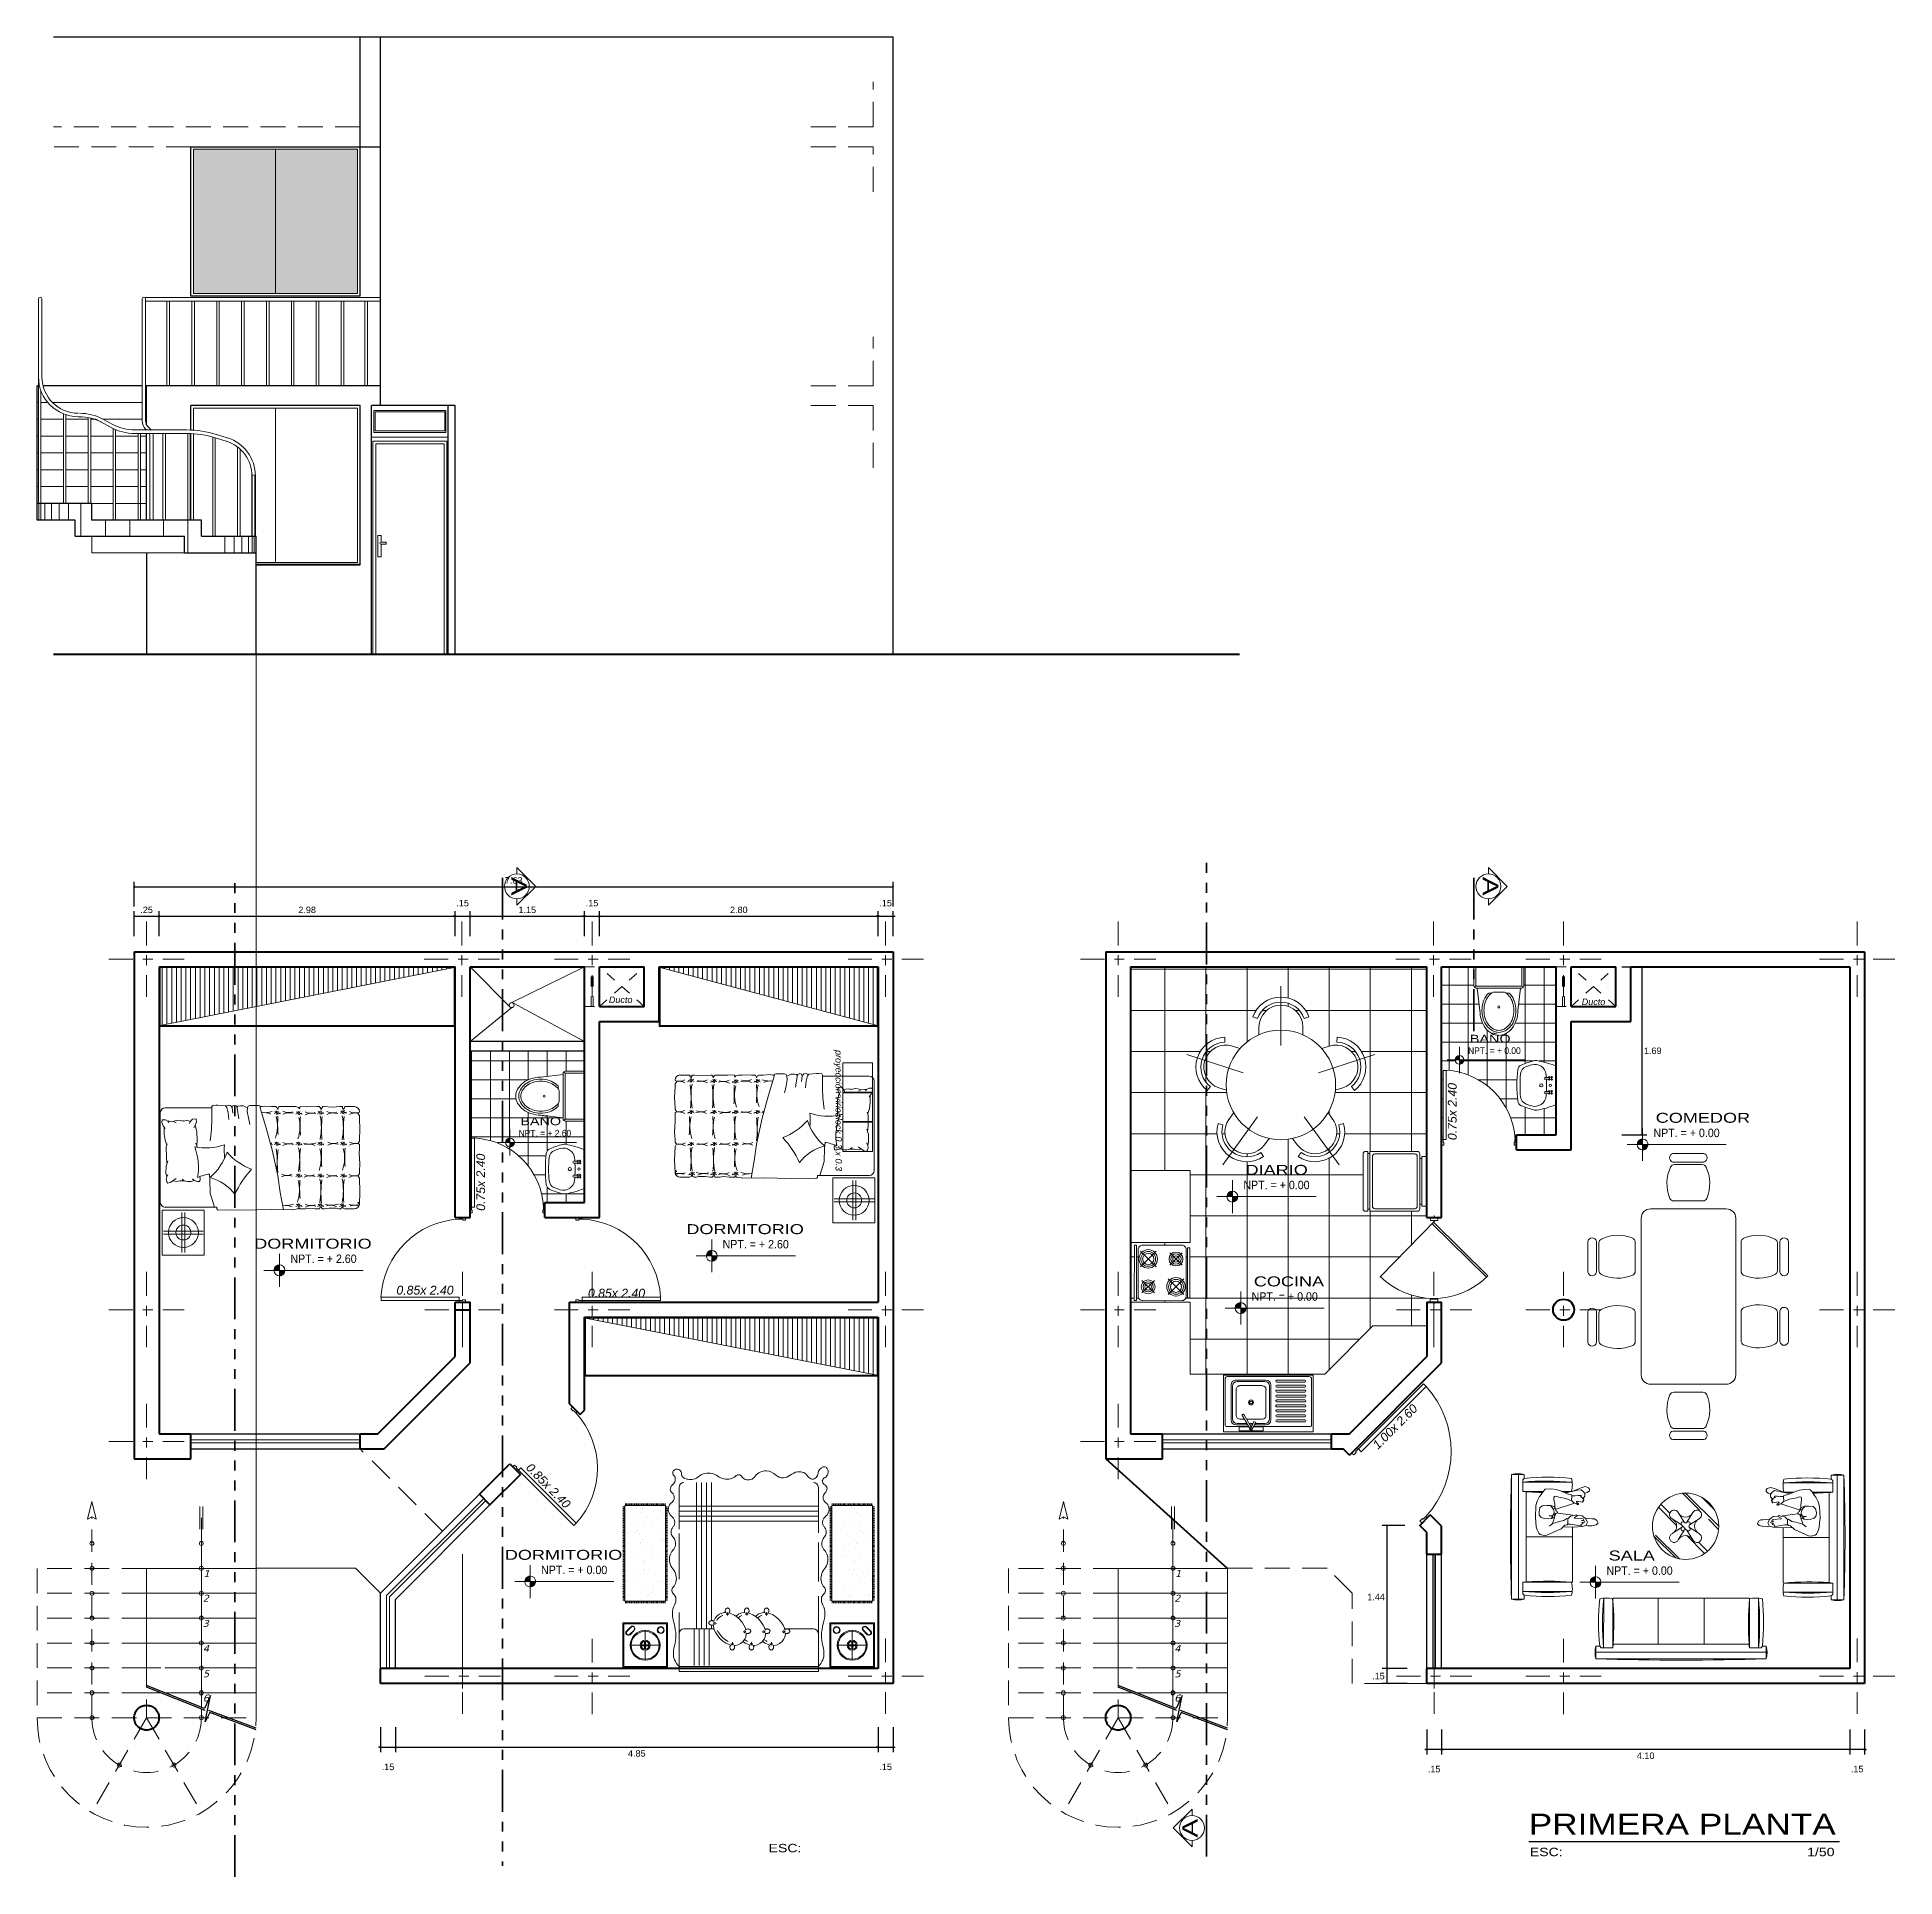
# Model space of a CAD drawing. Header units: millimetres. Extents: x 2033 to 2295, y 1536 to 1691.
# Drawn here: x 2180.61 to 2199.28, y 1549.31 to 1567.78 of the extents above; entities that cross this region are included whole.
import ezdxf

# ---------------------------------------------------------------- set-up
doc = ezdxf.new("R2010")
doc.units = ezdxf.units.MM
for name, pattern in [('ACAD_ISO02W100', [15, 12, -3]), ('ACAD_ISO06W100', [36, 24, -3, 0, -3, 0, -3, 0, -3]), ('ACAD_ISO10W100', [18, 12, -3, 0, -3]), ('HIDDEN', [0.375, 0.25, -0.125]), ('HIDDEN2', [4.7625, 3.175, -1.5875]), ('RAYITAS', [0.375, 0.25, -0.125])]:
    doc.linetypes.add(name, pattern=pattern)
doc.layers.get('Defpoints').update_dxf_attribs({"color": 164})
for name, color, linetype, lineweight in [('CARPINTERIA', 21, 'Continuous', 18), ('cotas', 251, 'Continuous', 15), ('Detalles', 245, 'Continuous', 13), ('escaleras', 30, 'Continuous', 15), ('Layer2', 2, 'Continuous', 9), ('Mobiliario', 38, 'Continuous', 9), ('Muebles', 33, 'Continuous', 9), ('MUEBLES-PUERTAS', 21, 'Continuous', 9), ('muro bajo', 61, 'Continuous', 30), ('muroalto', 12, 'Continuous', 50), ('murolejos', 73, 'Continuous', 18), ('MUROS BAJOS', 80, 'Continuous', 25), ('NPT', 63, 'Continuous', 15), ('PISOS', 252, 'Continuous', 0), ('PROYECCIONES', 127, 'HIDDEN2', 5), ('Puertas y ventanas', 163, 'Continuous', 5), ('PYV', 30, 'Continuous', 13), ('SANITARIO', 161, 'Continuous', 5), ('seccion', 130, 'Continuous', 35), ('Texto S.', 7, 'Continuous', 30), ('TEXTOS', 7, 'Continuous', 5), ('Texturas', 8, 'Continuous', 0), ('texturasde piso', 252, 'Continuous', 0), ('UNO', 254, 'Continuous', 9), ('ventana-puerta', 2, 'Continuous', 5)]:
    doc.layers.add(name, color=color, linetype=linetype, lineweight=lineweight)
doc.layers.add('COTA', color=1, linetype='Continuous')
doc.styles.add('ARDELG', font='arial.ttf', dxfattribs={"width": 0.9, "height": 0.1})
doc.styles.add('ARIAL', font='arial.ttf', dxfattribs={"width": 1.3, "height": 0.1})
doc.styles.add('ARRR', font='arial.ttf', dxfattribs={"height": 0.1})
doc.styles.add('Sta. Luisa 75 delg', font='arial.ttf', dxfattribs={"width": 1.2, "height": 0.1})
doc.styles.get("Standard").update_dxf_attribs({"font": 'arial.ttf'})
doc.dimstyles.new('Aritek', dxfattribs={"dimtxt": 0.065, "dimasz": 0.02, "dimexe": 0.05, "dimexo": 0.15, "dimgap": 0.03, "dimtad": 2, "dimtih": 1, "dimtoh": 1, "dimzin": 4, "dimdsep": 46, "dimtxsty": 'Standard', "dimblk": 'ARCHTICK', "dimcen": 0.1, "dimclrt": 7, "dimadec": 0, "dimazin": 0, "dimtfac": 1, "dimtmove": 2, "dimatfit": 1, "dimldrblk": 'DOTSMALL', "dimfxl": 0.2, "dimfxlon": 1, "dimarcsym": 0})
pattern_1 = [(90, (69.225665, -26.127014), (-0.047625, 1e-17), [])]

msp = doc.modelspace()

# ---------------------------------------------------------------- texts
at = {"char_height": 0.065, "width": 2.42503, "attachment_point": 8}
for insert in [(2186.477, 1558.081), (2196.251, 1558.06)]:
    msp.add_mtext('{\\fArial|b0|i1|c0|p34;Ducto}', dxfattribs=dict(at, insert=insert))
for s, insert, char_height, width, attachment_point, rotation in [('{\\fArial|b0|i1|c0|p34;proyección virioblock 0.3 x 0.3}', (2188.616, 1557.002), 0.065, 2.42503, 8, 270), ('{\\fArial|b0|i1|c0|p34;0.75x 2.40}', (2194.877, 1556.992), 0.088, 0.74437, 8, 90), ('{\\fArial|b0|i1|c0|p34;0.75x 2.40}', (2185.116, 1556.282), 0.088, 0.74437, 8, 90), ('{\\fArial|b0|i1|c0|p34;0.85x 2.40}', (2184.511, 1555.153), 0.088, 0.74437, 8, 0.034), ('{\\fArial|b0|i1|c0|p34;0.85x 2.40}', (2186.435, 1555.123), 0.088, 0.74437, 8, 359.966), ('{\\fArial|b0|i1|c0|p34;1.00x 2.60}', (2194.289, 1553.796), 0.088, 0.74437, 8, 45), ('{\\fArial|b0|i1|c0|p34;0.85x 2.40}', (2185.782, 1553.265), 0.088, 0.74437, 2, 314.4759)]:
    msp.add_mtext(s, dxfattribs=dict(insert=insert, char_height=char_height, width=width, attachment_point=attachment_point, rotation=rotation))
at = {"layer": 'Layer2', "char_height": 0.07, "attachment_point": 1, "style": 'ARRR'}
for s, insert in [('{\\fVerdana|b0|i1|c0|p34;1}', (2182.285, 1552.386)), ('{\\fVerdana|b0|i1|c0|p34;1}', (2192.046, 1552.386)), ('{\\fVerdana|b0|i1|c0|p34;2}', (2182.279, 1552.139)), ('{\\fVerdana|b0|i1|c0|p34;2}', (2192.039, 1552.139)), ('{\\fVerdana|b0|i1|c0|p34;3}', (2182.277, 1551.886)), ('{\\fVerdana|b0|i1|c0|p34;3}', (2192.037, 1551.886)), ('{\\fVerdana|b0|i1|c0|p34;4}', (2182.28, 1551.636)), ('{\\fVerdana|b0|i1|c0|p34;4}', (2192.04, 1551.636)), ('{\\fVerdana|b0|i1|c0|p34;5}', (2182.281, 1551.38)), ('{\\fVerdana|b0|i1|c0|p34;5}', (2192.042, 1551.38)), ('{\\fVerdana|b0|i1|c0|p34;6}', (2182.279, 1551.137)), ('{\\fVerdana|b0|i1|c0|p34;6}', (2192.039, 1551.137))]:
    msp.add_mtext(s, dxfattribs=dict(at, insert=insert))
at = {"layer": 'Texto S.', "attachment_point": 1, "style": 'Sta. Luisa 75 delg'}
for s, insert, char_height, width in [('{\\H2.5x;PRIMERA PLANTA}', (2195.6, 1549.94), 0.08438, 5.3037), ('ESC:', (2187.963, 1549.637), 0.0844, 1.4345), ('ESC:', (2195.611, 1549.598), 0.0844, 1.4345), ('1/50', (2198.397, 1549.598), 0.0844, 0.30729)]:
    msp.add_mtext(s, dxfattribs=dict(at, insert=insert, char_height=char_height, width=width))
at = {"layer": 'TEXTOS', "ltscale": 0.005, "char_height": 0.155, "width": 1.686, "attachment_point": 1, "style": 'ARIAL'}
for insert, rotation in [((2185.533, 1559.349), 270), ((2195.293, 1559.349), 270), ((2192.119, 1549.701), 90)]:
    msp.add_mtext('A', dxfattribs=dict(at, insert=insert, rotation=rotation))
at = {"layer": 'TEXTOS', "ltscale": 0.005, "attachment_point": 1}
for s, insert, char_height, width, style in [('BAÑO', (2195.009, 1557.763), 0.0795, 1.3403, 'ARIAL'), ('NPT. = + 0.00', (2194.991, 1557.637), 0.06757, 0.79496, 'ARDELG'), ('BAÑO', (2185.469, 1556.934), 0.0795, 1.3403, 'ARIAL'), ('COMEDOR', (2196.876, 1556.979), 0.1, 1.686, 'ARIAL'), ('NPT. = + 2.60', (2185.451, 1556.808), 0.06757, 0.79496, 'ARDELG'), ('NPT. = + 0.00', (2196.853, 1556.82), 0.085, 1, 'ARDELG'), ('DIARIO', (2192.755, 1556.456), 0.1, 1.686, 'ARIAL'), ('NPT. = + 0.00', (2192.733, 1556.297), 0.085, 1, 'ARDELG'), ('DORMITORIO', (2187.137, 1555.861), 0.1, 1.686, 'ARIAL'), ('DORMITORIO', (2182.795, 1555.715), 0.1, 1.686, 'ARIAL'), ('NPT. = + 2.60', (2187.501, 1555.702), 0.085, 1, 'ARDELG'), ('NPT. = + 2.60', (2183.159, 1555.556), 0.085, 1, 'ARDELG'), ('COCINA', (2192.838, 1555.336), 0.1, 1.686, 'ARIAL'), ('NPT. = + 0.00', (2192.816, 1555.177), 0.085, 1, 'ARDELG'), ('DORMITORIO', (2185.313, 1552.59), 0.1, 1.686, 'ARIAL'), ('SALA', (2196.403, 1552.583), 0.1, 1.686, 'ARIAL'), ('NPT. = + 0.00', (2185.677, 1552.431), 0.085, 1, 'ARDELG'), ('NPT. = + 0.00', (2196.381, 1552.424), 0.085, 1, 'ARDELG')]:
    msp.add_mtext(s, dxfattribs=dict(at, insert=insert, char_height=char_height, width=width, style=style))

# ---------------------------------------------------------------- blocks, each defined once
blk = doc.blocks.new('puerta cocina')
at = {"layer": 'ventana-puerta', "lineweight": 9}
for p, q in [((0, -0.037), (-0.02, -0.037)), ((0.83, -0.038), (0.823, -0.038)), ((0.86, -0.037), (0.88, -0.037))]:
    blk.add_line(p, q, dxfattribs=at)
at = {"layer": 'ventana-puerta', "lineweight": 9, "ltscale": 0.006}
blk.add_line((0.031, -0.026), (0.602, -0.587), dxfattribs=at)
at = {"layer": 'ventana-puerta', "lineweight": 9}
for points in [[(0.605, 0.496), (0.591, 0.51), (0.048, -0.043), (0.062, -0.057), (0.605, 0.496)], [(0, -0.075), (0, 0), (0.03, 0), (0.03, -0.05), (0.03, -0.05), (0.03, -0.075)], [(0.86, -0.075), (0.86, 0), (0.83, 0), (0.83, -0.05), (0.83, -0.05), (0.83, -0.075)]]:
    blk.add_lwpolyline(points, close=True, dxfattribs=at)
blk.add_arc((0.047, -0.042), 0.775, 315.5024, 43.9764, dxfattribs=at)
blk = doc.blocks.new('P')
at = {"linetype": 'Continuous'}
for p, q in [((0.06, 1), (0.02, 1)), ((0.02, 0.075), (0.02, 1)), ((0.06, 1), (0.06, 0.075)), ((0, 0), (0, 0.075)), ((0, 0.075), (0.02, 0.075)), ((0.03, 0), (0, 0)), ((0.06, 0.075), (0.02, 0.075)), ((0.02, 0.075), (0.02, 0.035)), ((0.02, 0.035), (0.03, 0.035)), ((0.03, 0.035), (0.03, 0)), ((0.97, 0.035), (0.97, 0)), ((0.98, 0.035), (0.97, 0.035)), ((0.97, 0), (1, 0)), ((0.98, 0.075), (0.98, 0.035)), ((1, 0.075), (0.98, 0.075)), ((1, 0), (1, 0.075))]:
    blk.add_line(p, q, dxfattribs=at)
blk.add_arc((0.009, 0.029), 0.973, 2.7199, 86.9696, dxfattribs=at)
blk = doc.blocks.new('waterdwe')
at = {"layer": 'SANITARIO'}
for p, q in [((2478.014, 1647.262), (2478.014, 1647.762)), ((2478.014, 1647.762), (2478.209, 1647.762)), ((2478.014, 1647.742), (2478.199, 1647.742)), ((2478.223, 1647.757), (2478.206, 1647.74)), ((2478.209, 1647.732), (2478.209, 1647.292)), ((2478.229, 1647.742), (2478.229, 1647.282)), ((2478.229, 1647.731), (2478.454, 1647.702)), ((2478.269, 1647.569), (2478.269, 1647.456)), ((2478.279, 1647.615), (2478.279, 1647.584)), ((2478.199, 1647.282), (2478.014, 1647.282)), ((2478.223, 1647.268), (2478.206, 1647.285)), ((2478.229, 1647.294), (2478.454, 1647.322)), ((2478.279, 1647.441), (2478.279, 1647.41)), ((2478.209, 1647.262), (2478.014, 1647.262))]:
    blk.add_line(p, q, dxfattribs=at)
blk.add_circle((2478.419, 1647.512), 0.0107, dxfattribs=at)
for centre, radius, start, end in [((2478.199, 1647.732), 0.01, 360, 90), ((2478.209, 1647.742), 0.02, 360, 90), ((2478.436, 1647.455), 0.225, 107.7485, 127.6942), ((2478.436, 1647.455), 0.205, 107.7485, 127.6942), ((2478.454, 1647.399), 0.284, 90, 107.7485), ((2478.454, 1647.399), 0.264, 90, 107.7485), ((2478.454, 1647.375), 0.328, 72.5259, 90), ((2478.454, 1647.399), 0.284, 72.2515, 90), ((2478.454, 1647.399), 0.264, 72.2515, 90), ((2478.472, 1647.455), 0.205, 52.3058, 72.2515), ((2478.472, 1647.455), 0.225, 52.3058, 72.2515), ((2478.475, 1647.442), 0.257, 52.7652, 72.5259), ((2478.508, 1647.485), 0.203, 28.5912, 52.7652), ((2478.408, 1647.49), 0.16, 127.6942, 150.5975), ((2478.408, 1647.49), 0.18, 127.6942, 135.9871), ((2478.499, 1647.49), 0.16, 28.1931, 52.3058), ((2478.499, 1647.49), 0.18, 28.1931, 52.3058), ((2478.541, 1647.512), 0.113, 360, 28.1931), ((2478.541, 1647.512), 0.113, 331.8069, 360), ((2478.541, 1647.512), 0.133, 360, 28.1931), ((2478.541, 1647.512), 0.133, 331.8069, 360), ((2478.558, 1647.512), 0.146, 360, 28.5912), ((2478.558, 1647.512), 0.146, 331.4088, 360), ((2478.199, 1647.292), 0.01, 270, 360), ((2478.209, 1647.282), 0.02, 270, 360), ((2478.408, 1647.535), 0.16, 209.4025, 232.3058), ((2478.408, 1647.535), 0.18, 224.0129, 232.3058), ((2478.436, 1647.57), 0.225, 232.3058, 252.2515), ((2478.436, 1647.57), 0.205, 232.3058, 252.2515), ((2478.454, 1647.626), 0.284, 252.2515, 270), ((2478.454, 1647.626), 0.264, 252.2515, 270), ((2478.454, 1647.626), 0.264, 270, 287.7485), ((2478.454, 1647.626), 0.284, 270, 287.7485), ((2478.454, 1647.65), 0.328, 270, 287.4741), ((2478.472, 1647.57), 0.205, 287.7485, 307.6942), ((2478.472, 1647.57), 0.225, 287.7485, 307.6942), ((2478.475, 1647.583), 0.257, 287.4741, 307.2348), ((2478.499, 1647.535), 0.16, 307.6942, 331.8069), ((2478.499, 1647.535), 0.18, 307.6942, 331.8069), ((2478.508, 1647.54), 0.203, 307.2348, 331.4088)]:
    blk.add_arc(centre, radius, start, end, dxfattribs=at)
blk = doc.blocks.new('A$C493C44AB')
at = {"layer": 'SANITARIO'}
for p, q in [((0.17, 0.32), (0.17, 0.296)), ((0.189, 0.298), (0.189, 0.32)), ((0.311, 0.32), (0.311, 0.298)), ((0.33, 0.296), (0.33, 0.32))]:
    blk.add_line(p, q, dxfattribs=at)
for points in [[(0.408, 0.01, 0.268711), (0.454, 0.045, 0.03809), (0.498, 0.177, 0.103744), (0.499, 0.202, 0.053168), (0.446, 0.389, 0.306147), (0.438, 0.395), (0.062, 0.395, 0.306147), (0.054, 0.389, 0.053168), (0.001, 0.202, 0.103744), (0.002, 0.177, 0.03809), (0.046, 0.045, 0.268711), (0.092, 0.01, 0.062558)], [(0.36, 0.294, 0.007112), (0.33, 0.296), (0.33, 0.286, -1), (0.311, 0.286), (0.311, 0.298, 0.028913), (0.189, 0.298), (0.189, 0.286, -1), (0.17, 0.286), (0.17, 0.296, 0.007112), (0.14, 0.294, 0.468237), (0.043, 0.15, 0.016513), (0.062, 0.094, 0.289254), (0.134, 0.038, 0.0468), (0.365, 0.038, 0.289254), (0.438, 0.094, 0.016513), (0.456, 0.15, 0.468237)], [(0.174, 0.329), (0.17, 0.325, 0.056579), (0.173, 0.323), (0.169, 0.318, -0.141407), (0.16, 0.327), (0.164, 0.331, 0.056579), (0.166, 0.328), (0.17, 0.333, -0.274973), (0.17, 0.344), (0.166, 0.348, 0.056579), (0.164, 0.345), (0.16, 0.349, -0.141407), (0.169, 0.358), (0.173, 0.354, 0.056579), (0.17, 0.352), (0.174, 0.347, -0.274973), (0.185, 0.347), (0.189, 0.352, 0.056579), (0.186, 0.354), (0.19, 0.358, -0.141407), (0.199, 0.349), (0.195, 0.345, 0.056579), (0.193, 0.348), (0.189, 0.344, -0.274973), (0.189, 0.333), (0.193, 0.328, 0.056579), (0.195, 0.331), (0.199, 0.327, -0.141407), (0.19, 0.318), (0.186, 0.323, 0.056579), (0.189, 0.325), (0.185, 0.329, -0.274973)], [(0.234, 0.246, -1), (0.266, 0.246, -1)], [(0.33, 0.344), (0.334, 0.348, -0.056579), (0.336, 0.345), (0.34, 0.349, 0.141407), (0.331, 0.358), (0.327, 0.354, -0.056579), (0.33, 0.352), (0.326, 0.347, 0.274973), (0.315, 0.347), (0.311, 0.352, -0.056579), (0.314, 0.354), (0.31, 0.358, 0.141407), (0.301, 0.349), (0.305, 0.345, -0.056579), (0.307, 0.348), (0.311, 0.344, 0.274973), (0.311, 0.333), (0.307, 0.328, -0.056579), (0.305, 0.331), (0.301, 0.327, 0.141407), (0.31, 0.318), (0.314, 0.323, -0.056579), (0.311, 0.325), (0.315, 0.329, 0.274973), (0.326, 0.329), (0.33, 0.325, -0.056579), (0.327, 0.323), (0.331, 0.318, 0.141407), (0.34, 0.327), (0.336, 0.331, -0.056579), (0.334, 0.328), (0.33, 0.333, 0.274973)]]:
    blk.add_lwpolyline(points, format="xyb", close=True, dxfattribs=at)
blk.add_lwpolyline([(0.311, 0.333), (0.311, 0.332, 1)], format="xyb", dxfattribs=at)
for centre, radius in [((0.25, 0.246), 0.0162), ((0.25, 0.338), 0.0123)]:
    blk.add_circle(centre, radius, dxfattribs=at)
blk = doc.blocks.new('Lavaplat')
at = {"layer": 'MUEBLES-PUERTAS', "ltscale": 0.04}
for p, q in [((0.45, 0), (-0.45, 0)), ((-0.45, -0.57), (-0.45, 0)), ((0.45, -0.57), (0.45, 0)), ((-0.026, -0.47), (-0.026, -0.12)), ((0.024, -0.07), (0.142, -0.07)), ((0.161, -0.07), (0.185, -0.07)), ((0.208, -0.07), (0.324, -0.07)), ((0.374, -0.12), (0.374, -0.47)), ((0.324, -0.52), (0.024, -0.52)), ((0.45, -0.57), (-0.45, -0.57))]:
    blk.add_line(p, q, dxfattribs=at)
for centre, start, end in [((0.024, -0.12), 90, 180), ((0.324, -0.12), 0, 90), ((0.024, -0.47), 180, 270), ((0.324, -0.47), 270, 0)]:
    blk.add_arc(centre, 0.05, start, end, dxfattribs=at)
at = {"layer": 'Texturas'}
for p, q in [((0.024, -0.426), (0.024, -0.164)), ((0.061, -0.126), (0.218, -0.126)), ((0.174, -0.014), (0.127, -0.095)), ((0.127, -0.095), (0.145, -0.104)), ((0.145, -0.104), (0.184, -0.019)), ((0.171, -0.046), (0.244, -0.172)), ((0.261, -0.162), (0.187, -0.033)), ((0.241, -0.126), (0.286, -0.126)), ((0.324, -0.164), (0.324, -0.426)), ((0.286, -0.464), (0.061, -0.464))]:
    blk.add_line(p, q, dxfattribs=at)
for points in [[(0.154, -0.049), (0.053, -0.049), (0.053, -0.009), (0.293, -0.009), (0.293, -0.049), (0.196, -0.049)], [(0.173, -0.049), (0.17, -0.049)]]:
    blk.add_lwpolyline(points, dxfattribs=at)
blk.add_circle((0.174, -0.295), 0.0143, dxfattribs=at)
for centre, radius, start, end in [((0.061, -0.164), 0.0375, 90, 180), ((0.173, -0.029), 0.015, 269.2246, 216.2304), ((0.253, -0.167), 0.01, 210, 30), ((0.286, -0.164), 0.0375, 0, 90), ((0.061, -0.426), 0.0375, 180, 270), ((0.286, -0.426), 0.0375, 270, 0)]:
    blk.add_arc(centre, radius, start, end, dxfattribs=at)
at = {"layer": 'UNO', "ltscale": 0.04}
for p, q in [((-0.435, -0.53), (-0.435, -0.065)), ((-0.425, -0.055), (0.151, -0.054)), ((-0.376, -0.11), (-0.376, -0.11)), ((-0.376, -0.16), (-0.376, -0.16)), ((-0.366, -0.1), (-0.086, -0.1)), ((-0.086, -0.12), (-0.366, -0.12)), ((-0.366, -0.15), (-0.086, -0.15)), ((-0.086, -0.17), (-0.366, -0.17)), ((-0.076, -0.11), (-0.076, -0.11)), ((-0.076, -0.16), (-0.076, -0.16)), ((-0.011, -0.46), (-0.011, -0.13)), ((0.034, -0.085), (0.133, -0.085)), ((0.154, -0.085), (0.194, -0.085)), ((0.199, -0.055), (0.425, -0.055)), ((0.217, -0.085), (0.314, -0.085)), ((0.359, -0.13), (0.359, -0.46)), ((0.435, -0.53), (0.435, -0.065)), ((-0.376, -0.21), (-0.376, -0.21)), ((-0.376, -0.26), (-0.376, -0.26)), ((-0.376, -0.31), (-0.376, -0.31)), ((-0.376, -0.36), (-0.376, -0.36)), ((-0.366, -0.2), (-0.086, -0.2)), ((-0.086, -0.22), (-0.366, -0.22)), ((-0.366, -0.25), (-0.086, -0.25)), ((-0.086, -0.27), (-0.366, -0.27)), ((-0.366, -0.3), (-0.086, -0.3)), ((-0.086, -0.32), (-0.366, -0.32)), ((-0.366, -0.35), (-0.086, -0.35)), ((-0.086, -0.37), (-0.366, -0.37)), ((-0.076, -0.21), (-0.076, -0.21)), ((-0.076, -0.26), (-0.076, -0.26)), ((-0.076, -0.31), (-0.076, -0.31)), ((-0.076, -0.36), (-0.076, -0.36)), ((0.41, -0.555), (-0.41, -0.555)), ((-0.376, -0.41), (-0.376, -0.41)), ((-0.376, -0.46), (-0.376, -0.46)), ((-0.376, -0.51), (-0.376, -0.51)), ((-0.366, -0.4), (-0.086, -0.4)), ((-0.086, -0.42), (-0.366, -0.42)), ((-0.366, -0.45), (-0.086, -0.45)), ((-0.086, -0.47), (-0.366, -0.47)), ((-0.366, -0.5), (-0.086, -0.5)), ((-0.086, -0.52), (-0.366, -0.52)), ((-0.076, -0.41), (-0.076, -0.41)), ((-0.076, -0.46), (-0.076, -0.46)), ((-0.076, -0.47), (-0.076, -0.47)), ((-0.076, -0.51), (-0.076, -0.51)), ((0.314, -0.505), (0.034, -0.505))]:
    blk.add_line(p, q, dxfattribs=at)
at = {"layer": 'UNO', "ltscale": 0.0035}
blk.add_line((0.167, -0.055), (0.176, -0.055), dxfattribs=at)
at = {"layer": 'UNO', "ltscale": 0.04}
blk.add_circle((0.174, -0.295), 0.025, dxfattribs=at)
for centre, radius, start, end in [((-0.425, -0.065), 0.01, 90, 180), ((-0.366, -0.11), 0.01, 90, 180), ((-0.366, -0.11), 0.01, 180, 270), ((-0.366, -0.16), 0.01, 90, 180), ((-0.366, -0.16), 0.01, 180, 270), ((-0.086, -0.11), 0.01, 0, 90), ((-0.086, -0.11), 0.01, 270, 360), ((-0.086, -0.16), 0.01, 0, 90), ((-0.086, -0.16), 0.01, 270, 360), ((0.034, -0.13), 0.045, 90, 180), ((0.314, -0.13), 0.045, 0, 90), ((0.425, -0.065), 0.01, 0, 90), ((-0.366, -0.21), 0.01, 90, 180), ((-0.366, -0.21), 0.01, 180, 270), ((-0.366, -0.26), 0.01, 90, 180), ((-0.366, -0.26), 0.01, 180, 270), ((-0.366, -0.31), 0.01, 90, 180), ((-0.366, -0.31), 0.01, 180, 270), ((-0.366, -0.36), 0.01, 90, 180), ((-0.366, -0.36), 0.01, 180, 270), ((-0.086, -0.21), 0.01, 0, 90), ((-0.086, -0.21), 0.01, 270, 0), ((-0.086, -0.26), 0.01, 360, 90), ((-0.086, -0.26), 0.01, 270, 0), ((-0.086, -0.31), 0.01, 0, 90), ((-0.086, -0.31), 0.01, 270, 0), ((-0.086, -0.36), 0.01, 0, 90), ((-0.086, -0.36), 0.01, 270, 360), ((-0.41, -0.53), 0.025, 180, 270), ((-0.366, -0.41), 0.01, 90, 180), ((-0.366, -0.41), 0.01, 180, 270), ((-0.366, -0.46), 0.01, 90, 180), ((-0.366, -0.46), 0.01, 180, 270), ((-0.366, -0.51), 0.01, 90, 180), ((-0.366, -0.51), 0.01, 180, 270), ((-0.086, -0.41), 0.01, 0, 90), ((-0.086, -0.41), 0.01, 270, 0), ((-0.086, -0.46), 0.01, 0, 90), ((-0.086, -0.46), 0.01, 270, 360), ((-0.086, -0.51), 0.01, 0, 90), ((-0.086, -0.51), 0.01, 270, 0), ((0.034, -0.46), 0.045, 180, 270), ((0.314, -0.46), 0.045, 270, 360), ((0.41, -0.53), 0.025, 270, 0)]:
    blk.add_arc(centre, radius, start, end, dxfattribs=at)
blk = doc.blocks.new('Refrigerador')
at = {"layer": 'MUEBLES-PUERTAS', "ltscale": 0.0035}
for points in [[(-0.3, 0.59), (-0.3, 0.615, -0.414214), (-0.275, 0.64), (0.275, 0.64, -0.414214), (0.3, 0.615), (0.3, 0.59)], [(-0.3, 0.57), (0.3, 0.57), (0.3, 0.095, -0.414214), (0.275, 0.07), (-0.275, 0.07, -0.414214), (-0.3, 0.095)]]:
    blk.add_lwpolyline(points, format="xyb", close=True, dxfattribs=at)
at = {"layer": 'UNO', "ltscale": 0.0035}
for p, q in [((-0.28, 0.57), (-0.28, 0.59)), ((0.28, 0.57), (0.28, 0.59)), ((-0.23, 0.05), (-0.23, 0.07)), ((0.23, 0.05), (0.23, 0.07))]:
    blk.add_line(p, q, dxfattribs=at)
blk.add_lwpolyline([(-0.25, 0.545), (0.25, 0.545, -0.414214), (0.275, 0.52), (0.275, 0.12, -0.414214), (0.25, 0.095), (-0.25, 0.095, -0.414214), (-0.275, 0.12), (-0.275, 0.52, -0.414214)], format="xyb", close=True, dxfattribs=at)
blk.add_lwpolyline([(-0.25, 0.05), (-0.25, 0), (0.25, 0), (0.25, 0.05)], close=True, dxfattribs=at)
blk = doc.blocks.new('Ref G Planta')
at = {"layer": 'MUEBLES-PUERTAS', "ltscale": 0.0035, "rotation": 180}
blk.add_blockref('Refrigerador', (0, -0.025), dxfattribs=at)
blk = doc.blocks.new('fgbv')
at = {"layer": 'MUEBLES-PUERTAS', "lineweight": 0}
for p, q in [((1206.083, 2093.001), (1206.241, 2093.159)), ((1206.083, 2093.159), (1206.241, 2093.001)), ((1206.504, 2093.017), (1206.379, 2093.142)), ((1206.379, 2093.017), (1206.504, 2093.142)), ((1206.225, 2092.863), (1206.099, 2092.738)), ((1206.099, 2092.863), (1206.224, 2092.738)), ((1206.52, 2092.879), (1206.362, 2092.721)), ((1206.52, 2092.721), (1206.362, 2092.879))]:
    blk.add_line(p, q, dxfattribs=at)
for points in [[(1206.046, 2092.661), (1206.046, 2093.219), (1206.023, 2093.219), (1206.022, 2092.661)], [(1206.581, 2092.688), (1206.581, 2093.191), (1206.558, 2093.191), (1206.558, 2092.688)]]:
    blk.add_lwpolyline(points, close=True, dxfattribs=at)
blk.add_lwpolyline([(1206.544, 2092.707), (1206.544, 2093.172, 0.414214), (1206.497, 2093.219), (1206.106, 2093.219, 0.414214), (1206.06, 2093.173), (1206.06, 2092.707, 0.414214), (1206.106, 2092.661), (1206.497, 2092.66, 0.414214)], format="xyb", close=True, dxfattribs=at)
for centre, radius in [((1206.162, 2093.08), 0.0931), ((1206.162, 2093.08), 0.0745), ((1206.162, 2093.08), 0.0559), ((1206.441, 2093.079), 0.0698), ((1206.441, 2093.079), 0.0512), ((1206.441, 2093.079), 0.0326), ((1206.162, 2092.8), 0.0698), ((1206.162, 2092.8), 0.0512), ((1206.162, 2092.8), 0.0326), ((1206.441, 2092.8), 0.0931), ((1206.441, 2092.8), 0.0745), ((1206.441, 2092.8), 0.0559)]:
    blk.add_circle(centre, radius, dxfattribs=at)
blk = doc.blocks.new('GF+')
at = {"color": 34}
for p, q in [((252.598, 193.805), (250.458, 193.805)), ((250.458, 193.805), (250.458, 193.646)), ((252.598, 193.718), (250.458, 193.718)), ((250.458, 193.646), (250.506, 193.646)), ((250.506, 193.646), (250.523, 193.665)), ((250.523, 193.665), (250.669, 193.665)), ((250.556, 193.042), (250.554, 193.665)), ((250.674, 193.618), (250.669, 193.665)), ((250.669, 193.665), (250.677, 193.621)), ((250.669, 193.665), (250.669, 193.05)), ((252.387, 193.665), (252.379, 193.621)), ((252.382, 193.618), (252.387, 193.665)), ((252.532, 193.665), (252.387, 193.665)), ((252.387, 193.665), (252.387, 193.05)), ((252.5, 193.042), (252.502, 193.665)), ((252.55, 193.646), (252.532, 193.665)), ((252.598, 193.646), (252.55, 193.646)), ((252.598, 193.805), (252.598, 193.646)), ((250.677, 193.621), (250.939, 193.621)), ((252.379, 193.621), (250.939, 193.621)), ((251.239, 193.621), (251.239, 193.041)), ((251.817, 193.621), (251.817, 193.041)), ((250.669, 193.05), (250.669, 193.044)), ((250.672, 193.041), (250.775, 193.041)), ((250.939, 193.041), (250.745, 193.041)), ((250.939, 193.041), (252.311, 193.041)), ((252.384, 193.041), (252.281, 193.041)), ((252.387, 193.05), (252.387, 193.044))]:
    blk.add_line(p, q, dxfattribs=at)
for centre, radius, start, end in [((250.78, 193.725), 0.332, 166.1775, 193.8225), ((251.528, 154.083), 39.736, 88.457, 91.543), ((253.66, 193.348), 3.168, 174.6069, 185.3931), ((253.93, 193.363), 3.389, 174.8766, 185.4221), ((249.126, 193.363), 3.389, 354.5779, 5.1234), ((249.396, 193.348), 3.168, 354.6069, 5.3931), ((252.276, 193.725), 0.332, 346.1775, 13.8225), ((247.294, 193.363), 3.389, 354.7149, 4.3203), ((250.677, 193.618), 0.00288, 90, 184.3203), ((255.762, 193.363), 3.389, 175.6797, 185.2851), ((252.379, 193.618), 0.00288, 355.6797, 90), ((250.588, 193.393), 0.352, 256.5803, 283.4197), ((250.672, 193.044), 0.00288, 180, 270), ((252.384, 193.044), 0.00288, 270, 0), ((252.468, 193.393), 0.352, 256.5803, 283.4197)]:
    blk.add_arc(centre, radius, start, end, dxfattribs=at)
blk = doc.blocks.new('Peopleplan_057')
at = {"color": 0}
for p, q in [((-0.022, -0.12), (-0.04, -0.11)), ((0.055, -0.11), (0.026, -0.118))]:
    blk.add_line(p, q, dxfattribs=at)
at = {"color": 76}
for p, q in [((-0.195, -0.329), (-0.13, -0.327)), ((0.095, -0.28), (0.157, -0.28))]:
    blk.add_line(p, q, dxfattribs=at)
for points in [[(0.157, -0.28), (0.169, -0.269), (0.176, -0.241), (0.221, -0.194), (0.3, -0.017), (0.305, 0.02), (0.29, 0.067), (0.277, 0.083), (0.233, 0.105), (0.195, 0.118), (0.133, 0.123), (0.077, 0.128), (-0.073, 0.121), (-0.126, 0.105), (-0.184, 0.075), (-0.21, 0.055), (-0.253, 0.028), (-0.276, 0.005), (-0.281, -0.07), (-0.272, -0.132), (-0.246, -0.212), (-0.219, -0.271), (-0.206, -0.325), (-0.195, -0.329)], [(-0.13, -0.327), (-0.141, -0.306), (-0.159, -0.256), (-0.178, -0.165), (-0.188, -0.128), (-0.184, -0.111), (-0.174, -0.105), (-0.146, -0.104), (-0.088, -0.115), (-0.056, -0.115)], [(0.08, -0.113), (0.122, -0.098), (0.157, -0.083), (0.187, -0.047), (0.187, -0.047), (0.187, -0.047), (0.187, -0.047)], [(0.152, -0.089), (0.129, -0.175), (0.118, -0.227), (0.09, -0.267), (0.095, -0.28)]]:
    blk.add_lwpolyline(points, dxfattribs=at)
at = {"color": 8}
for points in [[(0.091, -0.073), (0.094, -0.034), (0.092, 0.013), (0.079, 0.056), (0.047, 0.08), (0.007, 0.082), (-0.041, 0.071), (-0.068, 0.043), (-0.073, -0.017), (-0.071, -0.06)], [(-0.026, -0.134), (-0.103, -0.364)], [(0.091, -0.073), (0.064, -0.091), (0.058, -0.044), (0.055, -0.09), (0.034, -0.103), (0.01, -0.107), (-0.022, -0.101), (-0.049, -0.084), (-0.071, -0.06)], [(0.022, -0.156), (0.049, -0.344)], [(0.054, -0.4), (0.056, -0.46), (0.09, -0.503), (0.135, -0.528), (0.18, -0.505), (0.193, -0.46), (0.199, -0.355), (0.195, -0.231)], [(-0.253, -0.34), (-0.296, -0.445), (-0.309, -0.496), (-0.296, -0.537), (-0.278, -0.55), (-0.257, -0.55), (-0.236, -0.524), (-0.229, -0.494)], [(-0.159, -0.471), (-0.189, -0.494), (-0.221, -0.494), (-0.249, -0.473), (-0.268, -0.445), (-0.263, -0.4), (-0.246, -0.327), (-0.231, -0.259)], [(0.092, -0.509), (0.097, -0.586), (0.097, -0.616), (0.116, -0.644), (0.148, -0.659), (0.17, -0.635), (0.184, -0.582), (0.185, -0.531), (0.175, -0.507)]]:
    blk.add_lwpolyline(points, dxfattribs=at)
at = {"color": 0}
for points in [[(-0.071, -0.06), (-0.058, -0.109), (-0.04, -0.122), (-0.011, -0.132), (-0.004, -0.13), (0.004, -0.147), (0.015, -0.149), (0.026, -0.141), (0.03, -0.13), (0.049, -0.12), (0.077, -0.109), (0.091, -0.073)], [(-0.195, -0.329), (-0.195, -0.37), (-0.199, -0.409), (-0.197, -0.445), (-0.186, -0.449), (-0.18, -0.432), (-0.169, -0.469), (-0.163, -0.471), (-0.159, -0.46), (-0.15, -0.481), (-0.141, -0.481), (-0.139, -0.468), (-0.126, -0.477), (-0.115, -0.464), (-0.126, -0.389), (-0.12, -0.387), (-0.094, -0.415), (-0.086, -0.411), (-0.086, -0.4), (-0.098, -0.383), (-0.105, -0.355), (-0.135, -0.327)], [(0.095, -0.28), (0.06, -0.314), (0.054, -0.359), (0.043, -0.385), (0.049, -0.398), (0.058, -0.398), (0.077, -0.361), (0.088, -0.361), (0.094, -0.471), (0.103, -0.475), (0.112, -0.473), (0.114, -0.451), (0.122, -0.486), (0.137, -0.488), (0.139, -0.479), (0.14, -0.456), (0.148, -0.469), (0.157, -0.469), (0.161, -0.447), (0.17, -0.449), (0.182, -0.441), (0.172, -0.362), (0.163, -0.314), (0.16, -0.277)]]:
    blk.add_lwpolyline(points, dxfattribs=at)
blk = doc.blocks.new('Peopleplan_059')
at = {"color": 34, "lineweight": 0}
for p, q in [((-0.723, -0.014), (0.841, -0.014)), ((-0.723, -0.014), (-0.723, -0.173)), ((-0.723, -0.101), (0.841, -0.101)), ((-0.723, -0.173), (-0.675, -0.173)), ((-0.675, -0.173), (-0.658, -0.154)), ((-0.658, -0.154), (-0.512, -0.154)), ((-0.626, -0.777), (-0.627, -0.154)), ((-0.512, -0.154), (-0.512, -0.413)), ((-0.507, -0.201), (-0.512, -0.154)), ((-0.512, -0.154), (-0.504, -0.198)), ((-0.504, -0.198), (0.622, -0.198)), ((0.057, -0.198), (0.057, -0.778)), ((0.63, -0.154), (0.622, -0.198)), ((0.625, -0.201), (0.63, -0.154)), ((0.776, -0.154), (0.63, -0.154)), ((0.63, -0.154), (0.63, -0.768)), ((0.744, -0.777), (0.745, -0.154)), ((0.793, -0.173), (0.776, -0.154)), ((0.841, -0.173), (0.793, -0.173)), ((0.841, -0.014), (0.841, -0.173)), ((-0.512, -0.64), (-0.512, -0.768)), ((-0.512, -0.768), (-0.512, -0.775)), ((0.627, -0.778), (-0.064, -0.778)), ((0.627, -0.778), (0.525, -0.778)), ((0.627, -0.778), (0.554, -0.778)), ((0.63, -0.768), (0.63, -0.775))]:
    blk.add_line(p, q, dxfattribs=at)
for centre, radius, start, end in [((0.059, -21.247), 21.247, 87.8898, 92.1102), ((-0.401, -0.094), 0.332, 166.1775, 193.8225), ((2.479, -0.471), 3.168, 174.6069, 185.3931), ((2.748, -0.456), 3.389, 174.8766, 185.4221), ((-0.504, -0.201), 0.00288, 90, 184.3203), ((-3.887, -0.456), 3.389, 0.8877, 4.3203), ((4.005, -0.456), 3.389, 175.6797, 185.2851), ((0.622, -0.201), 0.00288, 355.6797, 90), ((-2.631, -0.456), 3.389, 354.5779, 5.1234), ((-2.361, -0.471), 3.168, 354.6069, 5.3931), ((0.519, -0.094), 0.332, 346.1775, 13.8225), ((-3.887, -0.456), 3.389, 354.7149, 356.6405), ((-0.594, -0.426), 0.352, 256.5803, 283.4197), ((-0.509, -0.775), 0.00288, 180, 270), ((0.627, -0.775), 0.00288, 270, 0), ((0.712, -0.426), 0.352, 256.5803, 283.4197)]:
    blk.add_arc(centre, radius, start, end, dxfattribs=at)
at = {"color": 30, "lineweight": 0}
blk.add_blockref('Peopleplan_057', (-0.262, -0.442), dxfattribs=at)
blk = doc.blocks.new('HKJHL')
at = {"color": 8}
for p, q in [((252.257, 191.558), (252.086, 191.73)), ((252.45, 191.398), (252.117, 191.731)), ((252.402, 191.569), (252.288, 191.684)), ((252.027, 191.406), (251.844, 191.589)), ((251.958, 191.528), (251.868, 191.619)), ((252.103, 191.438), (252.043, 191.535)), ((252.131, 191.438), (252.191, 191.535)), ((252.055, 191.071), (251.816, 191.31)), ((252.077, 191.412), (251.981, 191.472)), ((252.077, 191.384), (251.981, 191.324)), ((252.103, 191.358), (252.043, 191.261)), ((252.124, 191.363), (252.082, 191.405)), ((252.308, 191.125), (252.128, 191.305)), ((252.131, 191.358), (252.191, 191.261)), ((252.157, 191.412), (252.252, 191.472)), ((252.252, 191.324), (252.157, 191.384)), ((252.448, 191.367), (252.346, 191.469)), ((252.019, 191.08), (251.798, 191.3)), ((252.338, 191.149), (252.248, 191.239))]:
    blk.add_line(p, q, dxfattribs=at)
at = {"color": 34}
blk.add_circle((252.117, 191.398), 0.333, dxfattribs=at)
at = {"color": 8}
for centre, radius, start, end in [((252.002, 191.514), 0.0463, 27.6604, 243.2345), ((252.117, 191.574), 0.0833, 207.6604, 332.3396), ((252.232, 191.514), 0.0463, 296.7655, 152.3396), ((252.002, 191.282), 0.0463, 116.7655, 332.3396), ((251.944, 191.398), 0.0833, 296.7655, 63.2345), ((252.117, 191.222), 0.0833, 27.6604, 152.3396), ((252.089, 191.426), 0.0185, 41.4096, 228.5904), ((252.089, 191.37), 0.0185, 131.4096, 318.5904), ((252.065, 191.398), 0.0185, 311.4096, 48.5904), ((252.117, 191.45), 0.0185, 221.4096, 318.5904), ((252.117, 191.346), 0.0185, 41.4096, 138.5904), ((252.145, 191.426), 0.0185, 311.4096, 138.5904), ((252.145, 191.37), 0.0185, 221.4096, 48.5904), ((252.169, 191.398), 0.0185, 131.4096, 228.5904), ((252.232, 191.282), 0.0463, 207.6604, 63.2345), ((252.29, 191.398), 0.0833, 116.7655, 243.2345)]:
    blk.add_arc(centre, radius, start, end, dxfattribs=at)
blk = doc.blocks.new('mesaa')
at = {"layer": 'Muebles', "lineweight": 0}
for p, q in [((4594.706, 562.228), (4594.396, 562.228)), ((4595.413, 562.228), (4595.102, 562.228)), ((4594.706, 562.142), (4594.396, 562.142)), ((4594.69, 562.117), (4594.412, 562.117)), ((4595.413, 562.142), (4595.102, 562.142)), ((4595.397, 562.117), (4595.118, 562.117)), ((4593.977, 560.837), (4593.977, 561.597)), ((4595.644, 561.692), (4594.072, 561.692)), ((4594.696, 561.752), (4594.406, 561.752)), ((4595.403, 561.752), (4595.112, 561.752)), ((4595.739, 560.837), (4595.739, 561.597)), ((4593.421, 561.063), (4593.421, 561.374)), ((4593.507, 561.063), (4593.507, 561.374)), ((4593.533, 561.079), (4593.533, 561.358)), ((4593.898, 561.073), (4593.898, 561.364)), ((4595.818, 561.073), (4595.818, 561.364)), ((4596.183, 561.079), (4596.183, 561.358)), ((4596.209, 561.063), (4596.209, 561.374)), ((4596.294, 561.063), (4596.294, 561.374)), ((4594.072, 560.742), (4595.644, 560.742)), ((4594.704, 560.689), (4594.414, 560.689)), ((4595.403, 560.689), (4595.112, 560.689)), ((4594.714, 560.298), (4594.404, 560.298)), ((4594.698, 560.324), (4594.42, 560.324)), ((4595.413, 560.298), (4595.102, 560.298)), ((4595.397, 560.324), (4595.118, 560.324)), ((4594.714, 560.213), (4594.404, 560.213)), ((4595.413, 560.213), (4595.102, 560.213))]:
    blk.add_line(p, q, dxfattribs=at)
for centre, radius, start, end in [((4594.404, 562.185), 0.0436, 101.3099, 258.6901), ((4594.698, 562.185), 0.0436, 281.3099, 78.6901), ((4595.111, 562.185), 0.0436, 101.3099, 258.6901), ((4595.404, 562.185), 0.0436, 281.3099, 78.6901), ((4594.72, 561.927), 0.385, 154.6217, 202.9024), ((4594.412, 562.074), 0.0428, 90, 154.6217), ((4594.69, 562.074), 0.0428, 25.3783, 90), ((4594.382, 561.927), 0.385, 337.0976, 25.3783), ((4595.427, 561.927), 0.385, 154.6217, 202.9024), ((4595.118, 562.074), 0.0428, 90, 154.6217), ((4595.397, 562.074), 0.0428, 25.3783, 90), ((4595.088, 561.927), 0.385, 337.0976, 25.3783), ((4594.072, 561.597), 0.095, 90, 180), ((4594.406, 561.794), 0.0428, 202.9024, 270), ((4594.696, 561.794), 0.0428, 270, 337.0976), ((4595.112, 561.794), 0.0428, 202.9024, 270), ((4595.403, 561.794), 0.0428, 270, 337.0976), ((4595.644, 561.597), 0.095, 0, 90), ((4593.722, 561.049), 0.385, 67.0976, 115.3783), ((4595.994, 561.049), 0.385, 64.6217, 112.9024), ((4593.464, 561.365), 0.0436, 11.3099, 168.6901), ((4593.575, 561.358), 0.0428, 115.3783, 180), ((4593.855, 561.364), 0.0428, 0, 67.0976), ((4595.861, 561.364), 0.0428, 112.9024, 180), ((4596.14, 561.358), 0.0428, 0, 64.6217), ((4596.252, 561.365), 0.0436, 11.3099, 168.6901), ((4593.464, 561.072), 0.0436, 191.3099, 348.6901), ((4593.575, 561.079), 0.0428, 180, 244.6217), ((4593.722, 561.388), 0.385, 244.6217, 292.9024), ((4593.855, 561.073), 0.0428, 292.9024, 0), ((4595.861, 561.073), 0.0428, 180, 247.0976), ((4595.994, 561.388), 0.385, 247.0976, 295.3783), ((4596.14, 561.079), 0.0428, 295.3783, 0), ((4596.252, 561.072), 0.0436, 191.3099, 348.6901), ((4594.072, 560.837), 0.095, 180, 270), ((4594.728, 560.513), 0.385, 157.0976, 205.3783), ((4594.414, 560.646), 0.0428, 90, 157.0976), ((4594.704, 560.646), 0.0428, 22.9024, 90), ((4594.39, 560.513), 0.385, 334.6217, 22.9024), ((4595.427, 560.513), 0.385, 157.0976, 205.3783), ((4595.112, 560.646), 0.0428, 90, 157.0976), ((4595.403, 560.646), 0.0428, 22.9024, 90), ((4595.088, 560.513), 0.385, 334.6217, 22.9024), ((4595.644, 560.837), 0.095, 270, 0), ((4594.412, 560.256), 0.0436, 101.3099, 258.6901), ((4594.42, 560.367), 0.0428, 205.3783, 270), ((4594.698, 560.367), 0.0428, 270, 334.6217), ((4594.706, 560.256), 0.0436, 281.3099, 78.6901), ((4595.111, 560.256), 0.0436, 101.3099, 258.6901), ((4595.118, 560.367), 0.0428, 205.3783, 270), ((4595.397, 560.367), 0.0428, 270, 334.6217), ((4595.404, 560.256), 0.0436, 281.3099, 78.6901)]:
    blk.add_arc(centre, radius, start, end, dxfattribs=at)
blk = doc.blocks.new('A$C01EB6467')
at = {"layer": 'Muebles'}
for p, q in [((0, 0.993), (0, 0.397)), ((-0.235, 0.668), (-0.282, 0.685)), ((-0.22, 0.504), (-0.22, 0.582)), ((0.22, 0.582), (0.22, 0.504)), ((0.282, 0.685), (0.235, 0.668)), ((-0.564, 0.48), (-0.563, 0.43)), ((-0.486, 0.389), (-0.411, 0.365)), ((0.411, 0.365), (0.486, 0.389)), ((0.563, 0.43), (0.564, 0.48)), ((-0.944, 0.307), (-0.378, 0.123)), ((0.944, 0.307), (0.378, 0.123)), ((-0.708, -0.017), (-0.739, -0.056)), ((-0.547, -0.053), (-0.622, -0.029)), ((0.622, -0.029), (0.547, -0.053)), ((0.739, -0.056), (0.708, -0.017)), ((-0.584, -0.803), (-0.234, -0.321)), ((-0.52, -0.342), (-0.474, -0.278)), ((0.584, -0.803), (0.234, -0.321)), ((0.474, -0.278), (0.52, -0.342)), ((-0.631, -0.388), (-0.583, -0.402)), ((-0.118, -0.537), (-0.164, -0.6)), ((0.164, -0.6), (0.118, -0.537)), ((0.583, -0.402), (0.631, -0.388)), ((-0.203, -0.678), (-0.175, -0.72)), ((0.175, -0.72), (0.203, -0.678))]:
    blk.add_line(p, q, dxfattribs=at)
blk.add_circle((0, 0), 0.55, dxfattribs=at)
for centre, radius, start, end in [((0, 0.582), 0.3, 20, 160), ((0, 0.582), 0.25, 20, 160), ((0, 0.582), 0.22, 0, 180), ((-0.554, 0.18), 0.3, 92, 232), ((-0.554, 0.18), 0.25, 92, 232), ((-0.554, 0.18), 0.22, 72, 252), ((0.554, 0.18), 0.22, 288, 108), ((0.554, 0.18), 0.25, 308, 88), ((0.554, 0.18), 0.3, 308, 88), ((-0.342, -0.471), 0.22, 144, 324), ((0.342, -0.471), 0.22, 216, 36), ((-0.342, -0.471), 0.3, 164, 304), ((-0.342, -0.471), 0.25, 164, 304), ((0.342, -0.471), 0.3, 236, 16), ((0.342, -0.471), 0.25, 236, 16)]:
    blk.add_arc(centre, radius, start, end, dxfattribs=at)
blk = doc.blocks.new('_ArchTick')
at = {"color": 0, "linetype": 'ByBlock', "const_width": 0.15}
blk.add_lwpolyline([(-0.5, -0.5), (0.5, 0.5)], dxfattribs=at)
blk = doc.blocks.new('*D285')
at = {"layer": 'Defpoints', "color": 0, "linetype": 'Continuous', "transparency": 16777216}
for p in [(2198.825, 1551.397), (2198.975, 1551.247), (2198.825, 1550.585)]:
    blk.add_point(p, dxfattribs=at)
at = {"layer": 'UNO', "color": 0, "linetype": 'Continuous', "lineweight": -2, "transparency": 16777216}
for p, q in [((2198.825, 1550.785), (2198.825, 1550.535)), ((2198.975, 1550.785), (2198.975, 1550.535)), ((2198.825, 1550.585), (2198.805, 1550.585)), ((2198.975, 1550.585), (2198.825, 1550.585)), ((2198.975, 1550.585), (2198.995, 1550.585))]:
    blk.add_line(p, q, dxfattribs=at)
at = {"layer": 'UNO', "color": 0, "linetype": 'Continuous', "lineweight": -2, "transparency": 16777216, "xscale": 0.02, "yscale": 0.02, "zscale": 0.02}
blk.add_blockref('_ArchTick', (2198.825, 1550.585), dxfattribs=at)
at = {"layer": 'UNO', "color": 0, "linetype": 'Continuous', "lineweight": -2, "transparency": 16777216, "xscale": 0.02, "yscale": 0.02, "zscale": 0.02, "rotation": 180}
blk.add_blockref('_ArchTick', (2198.975, 1550.585), dxfattribs=at)
at = {"layer": 'UNO', "color": 7, "linetype": 'Continuous', "transparency": 16777216, "insert": (2198.9, 1550.388), "char_height": 0.065, "attachment_point": 5}
blk.add_mtext('.15', dxfattribs=at)
blk = doc.blocks.new('_DotSmall')
at = {"color": 0, "linetype": 'ByBlock', "const_width": 0.5}
blk.add_lwpolyline([(-0.0625, 0, 1), (0.0625, 0, 1)], format="xyb", close=True, dxfattribs=at)
blk = doc.blocks.new('*D286')
at = {"layer": 'Defpoints', "color": 0, "linetype": 'Continuous', "transparency": 16777216}
for p in [(2194.725, 1551.397), (2198.825, 1551.397), (2194.725, 1550.585)]:
    blk.add_point(p, dxfattribs=at)
at = {"layer": 'UNO', "color": 0, "linetype": 'Continuous', "lineweight": -2, "transparency": 16777216}
for p, q in [((2194.725, 1550.785), (2194.725, 1550.535)), ((2198.825, 1550.785), (2198.825, 1550.535)), ((2198.825, 1550.585), (2194.725, 1550.585))]:
    blk.add_line(p, q, dxfattribs=at)
at = {"layer": 'UNO', "color": 0, "linetype": 'Continuous', "lineweight": -2, "transparency": 16777216, "xscale": 0.02, "yscale": 0.02, "zscale": 0.02, "rotation": 180}
blk.add_blockref('_ArchTick', (2194.725, 1550.585), dxfattribs=at)
at = {"layer": 'UNO', "color": 0, "linetype": 'Continuous', "lineweight": -2, "transparency": 16777216, "xscale": 0.02, "yscale": 0.02, "zscale": 0.02}
blk.add_blockref('_ArchTick', (2198.825, 1550.585), dxfattribs=at)
at = {"layer": 'UNO', "color": 7, "linetype": 'Continuous', "transparency": 16777216, "insert": (2196.775, 1550.522), "char_height": 0.065, "attachment_point": 5}
blk.add_mtext('4.10', dxfattribs=at)
blk = doc.blocks.new('*D287')
at = {"layer": 'Defpoints', "color": 0, "linetype": 'Continuous', "transparency": 16777216}
for p in [(2194.575, 1551.397), (2194.725, 1551.397), (2194.575, 1550.585)]:
    blk.add_point(p, dxfattribs=at)
at = {"layer": 'UNO', "color": 0, "linetype": 'Continuous', "lineweight": -2, "transparency": 16777216}
for p, q in [((2194.575, 1550.785), (2194.575, 1550.535)), ((2194.725, 1550.785), (2194.725, 1550.535)), ((2194.575, 1550.585), (2194.555, 1550.585)), ((2194.725, 1550.585), (2194.575, 1550.585)), ((2194.725, 1550.585), (2194.745, 1550.585))]:
    blk.add_line(p, q, dxfattribs=at)
at = {"layer": 'UNO', "color": 0, "linetype": 'Continuous', "lineweight": -2, "transparency": 16777216, "xscale": 0.02, "yscale": 0.02, "zscale": 0.02}
blk.add_blockref('_ArchTick', (2194.575, 1550.585), dxfattribs=at)
at = {"layer": 'UNO', "color": 0, "linetype": 'Continuous', "lineweight": -2, "transparency": 16777216, "xscale": 0.02, "yscale": 0.02, "zscale": 0.02, "rotation": 180}
blk.add_blockref('_ArchTick', (2194.725, 1550.585), dxfattribs=at)
at = {"layer": 'UNO', "color": 7, "linetype": 'Continuous', "transparency": 16777216, "insert": (2194.65, 1550.388), "char_height": 0.065, "attachment_point": 5}
blk.add_mtext('.15', dxfattribs=at)
blk = doc.blocks.new('*D300')
at = {"layer": 'Defpoints', "color": 0, "linetype": 'Continuous', "transparency": 16777216}
for p in [(2196.126, 1558.447), (2196.126, 1556.757), (2196.735, 1556.757)]:
    blk.add_point(p, dxfattribs=at)
at = {"layer": 'PISOS', "color": 0, "linetype": 'Continuous', "lineweight": -2, "transparency": 16777216}
for p, q in [((2196.535, 1558.447), (2196.785, 1558.447)), ((2196.735, 1558.447), (2196.735, 1556.757)), ((2196.535, 1556.757), (2196.785, 1556.757))]:
    blk.add_line(p, q, dxfattribs=at)
at = {"layer": 'PISOS', "color": 0, "linetype": 'Continuous', "lineweight": -2, "transparency": 16777216, "xscale": 0.02, "yscale": 0.02, "zscale": 0.02}
for p, rotation in [((2196.735, 1558.447), 90), ((2196.735, 1556.757), 270)]:
    blk.add_blockref('_ArchTick', p, dxfattribs=dict(at, rotation=rotation))
at = {"layer": 'PISOS', "color": 7, "linetype": 'Continuous', "transparency": 16777216, "insert": (2196.846, 1557.602), "char_height": 0.065, "attachment_point": 5}
blk.add_mtext('1.69', dxfattribs=at)
blk = doc.blocks.new('*D301')
at = {"layer": 'Defpoints', "color": 0, "linetype": 'Continuous', "transparency": 16777216}
for p in [(2194.178, 1551.397), (2194.575, 1551.397), (2194.575, 1551.247)]:
    blk.add_point(p, dxfattribs=at)
at = {"layer": 'UNO', "color": 0, "linetype": 'Continuous', "lineweight": -2, "transparency": 16777216}
for p, q in [((2194.378, 1551.397), (2194.128, 1551.397)), ((2194.178, 1551.247), (2194.178, 1551.397)), ((2194.378, 1551.247), (2194.128, 1551.247))]:
    blk.add_line(p, q, dxfattribs=at)
at = {"layer": 'UNO', "color": 0, "linetype": 'Continuous', "lineweight": -2, "transparency": 16777216, "xscale": 0.02, "yscale": 0.02, "zscale": 0.02}
for p, rotation in [((2194.178, 1551.397), 90), ((2194.178, 1551.247), 270)]:
    blk.add_blockref('_ArchTick', p, dxfattribs=dict(at, rotation=rotation))
at = {"layer": 'UNO', "color": 7, "linetype": 'Continuous', "transparency": 16777216, "insert": (2194.09, 1551.322), "char_height": 0.065, "attachment_point": 5}
blk.add_mtext('.15', dxfattribs=at)
blk = doc.blocks.new('*D302')
at = {"layer": 'Defpoints', "color": 0, "linetype": 'Continuous', "transparency": 16777216}
for p in [(2194.178, 1552.835), (2194.505, 1552.835), (2194.575, 1551.397)]:
    blk.add_point(p, dxfattribs=at)
at = {"layer": 'PISOS', "color": 0, "linetype": 'Continuous', "lineweight": -2, "transparency": 16777216}
for p, q in [((2194.355, 1552.835), (2194.128, 1552.835)), ((2194.178, 1551.397), (2194.178, 1552.835)), ((2194.378, 1551.397), (2194.128, 1551.397))]:
    blk.add_line(p, q, dxfattribs=at)
at = {"layer": 'PISOS', "color": 0, "linetype": 'Continuous', "lineweight": -2, "transparency": 16777216, "xscale": 0.02, "yscale": 0.02, "zscale": 0.02}
for p, rotation in [((2194.178, 1552.835), 90), ((2194.178, 1551.397), 270)]:
    blk.add_blockref('_ArchTick', p, dxfattribs=dict(at, rotation=rotation))
at = {"layer": 'PISOS', "color": 7, "linetype": 'Continuous', "transparency": 16777216, "insert": (2194.066, 1552.116), "char_height": 0.065, "attachment_point": 5}
blk.add_mtext('1.44', dxfattribs=at)
blk = doc.blocks.new('Corte')
at = {"layer": 'TEXTOS', "color": 14, "ltscale": 0.0035}
for p, q in [((0.148, 0.169), (0.338, -0.021)), ((0.148, 0.104), (0.148, 0.169)), ((0.337, -0.021), (0.148, -0.21)), ((0.148, -0.21), (0.148, -0.146))]:
    blk.add_line(p, q, dxfattribs=at)
blk.add_circle((0.148, -0.021), 0.125, dxfattribs=at)
blk = doc.blocks.new('*X32')
at = {"color": 0}
for p, q in [((42.237, 4.243), (42.237, 4.263)), ((42.25, 4.243), (42.25, 4.263)), ((42.263, 4.243), (42.263, 4.263)), ((42.275, 4.243), (42.275, 4.263)), ((42.288, 4.243), (42.288, 4.263)), ((42.3, 4.243), (42.3, 4.263)), ((42.312, 4.243), (42.312, 4.263)), ((42.325, 4.243), (42.325, 4.263)), ((42.338, 4.243), (42.338, 4.263)), ((42.35, 4.243), (42.35, 4.263)), ((42.362, 4.243), (42.362, 4.263)), ((42.375, 4.243), (42.375, 4.263)), ((42.388, 4.243), (42.388, 4.263)), ((42.4, 4.243), (42.4, 4.263)), ((42.413, 4.243), (42.413, 4.263)), ((42.425, 4.243), (42.425, 4.263)), ((42.438, 4.243), (42.438, 4.263)), ((42.45, 4.243), (42.45, 4.263)), ((42.463, 4.243), (42.463, 4.263)), ((42.475, 4.243), (42.475, 4.263)), ((42.487, 4.243), (42.487, 4.263)), ((42.5, 4.243), (42.5, 4.263)), ((42.513, 4.243), (42.513, 4.263)), ((42.525, 4.243), (42.525, 4.263)), ((42.538, 4.243), (42.538, 4.263)), ((42.55, 4.243), (42.55, 4.263)), ((42.562, 4.243), (42.562, 4.263)), ((42.575, 4.243), (42.575, 4.263)), ((42.588, 4.243), (42.588, 4.263)), ((42.6, 4.243), (42.6, 4.263)), ((42.612, 4.243), (42.612, 4.263)), ((42.625, 4.243), (42.625, 4.263)), ((42.638, 4.243), (42.638, 4.263)), ((42.65, 4.243), (42.65, 4.263)), ((42.663, 4.243), (42.663, 4.263)), ((42.675, 4.243), (42.675, 4.263)), ((42.688, 4.243), (42.688, 4.263)), ((42.7, 4.243), (42.7, 4.263)), ((42.713, 4.243), (42.713, 4.263)), ((42.725, 4.243), (42.725, 4.263)), ((42.737, 4.243), (42.737, 4.263)), ((42.75, 4.243), (42.75, 4.263)), ((42.763, 4.243), (42.763, 4.263)), ((42.775, 4.243), (42.775, 4.263)), ((42.788, 4.243), (42.788, 4.263)), ((42.8, 4.243), (42.8, 4.263)), ((42.812, 4.243), (42.812, 4.263)), ((42.825, 4.243), (42.825, 4.263)), ((42.838, 4.243), (42.838, 4.263)), ((42.85, 4.243), (42.85, 4.263)), ((42.862, 4.243), (42.862, 4.263)), ((42.875, 4.243), (42.875, 4.263)), ((42.888, 4.243), (42.888, 4.263)), ((42.9, 4.243), (42.9, 4.263)), ((42.913, 4.243), (42.913, 4.263)), ((42.925, 4.243), (42.925, 4.263)), ((42.938, 4.243), (42.938, 4.263)), ((42.95, 4.243), (42.95, 4.263)), ((42.963, 4.243), (42.963, 4.263)), ((42.975, 4.243), (42.975, 4.263)), ((42.987, 4.243), (42.987, 4.263)), ((43, 4.243), (43, 4.263)), ((43.013, 4.243), (43.013, 4.263)), ((43.025, 4.243), (43.025, 4.263)), ((43.038, 4.243), (43.038, 4.263)), ((43.05, 4.243), (43.05, 4.263)), ((43.062, 4.243), (43.062, 4.263)), ((43.075, 4.243), (43.075, 4.263)), ((43.088, 4.243), (43.088, 4.263)), ((43.1, 4.243), (43.1, 4.263)), ((43.112, 4.243), (43.112, 4.263)), ((43.125, 4.243), (43.125, 4.263)), ((43.138, 4.243), (43.138, 4.263)), ((43.15, 4.243), (43.15, 4.263)), ((43.163, 4.243), (43.163, 4.263)), ((43.175, 4.243), (43.175, 4.263))]:
    blk.add_line(p, q, dxfattribs=at)
blk = doc.blocks.new('*X30')
at = {"color": 0}
for p, q in [((43.187, 4.237), (43.207, 4.237)), ((43.187, 4.225), (43.207, 4.225)), ((43.187, 4.213), (43.207, 4.213)), ((43.187, 4.2), (43.207, 4.2)), ((43.187, 4.188), (43.207, 4.188)), ((43.187, 4.175), (43.207, 4.175)), ((43.187, 4.163), (43.207, 4.163)), ((43.187, 4.15), (43.207, 4.15)), ((43.187, 4.138), (43.207, 4.138)), ((43.187, 4.125), (43.207, 4.125)), ((43.187, 4.112), (43.207, 4.112)), ((43.187, 4.1), (43.207, 4.1)), ((43.187, 4.088), (43.207, 4.088)), ((43.187, 4.075), (43.207, 4.075)), ((43.187, 4.062), (43.207, 4.062)), ((43.187, 4.05), (43.207, 4.05)), ((43.187, 4.038), (43.207, 4.038)), ((43.187, 4.025), (43.207, 4.025)), ((43.187, 4.013), (43.207, 4.013)), ((43.187, 4), (43.207, 4)), ((43.187, 3.987), (43.207, 3.987)), ((43.187, 3.975), (43.207, 3.975)), ((43.187, 3.962), (43.207, 3.962)), ((43.187, 3.95), (43.207, 3.95)), ((43.187, 3.938), (43.207, 3.938)), ((43.187, 3.925), (43.207, 3.925)), ((43.187, 3.913), (43.207, 3.913)), ((43.187, 3.9), (43.207, 3.9)), ((43.187, 3.888), (43.207, 3.888)), ((43.187, 3.875), (43.207, 3.875)), ((43.187, 3.862), (43.207, 3.862)), ((43.187, 3.85), (43.207, 3.85)), ((43.187, 3.837), (43.207, 3.837))]:
    blk.add_line(p, q, dxfattribs=at)
blk = doc.blocks.new('*X31')
at = {"color": 0}
for p, q in [((42.207, 4.237), (42.227, 4.237)), ((42.207, 4.225), (42.227, 4.225)), ((42.207, 4.213), (42.227, 4.213)), ((42.207, 4.2), (42.227, 4.2)), ((42.207, 4.188), (42.227, 4.188)), ((42.207, 4.175), (42.227, 4.175)), ((42.207, 4.163), (42.227, 4.163)), ((42.207, 4.15), (42.227, 4.15)), ((42.207, 4.138), (42.227, 4.138)), ((42.207, 4.125), (42.227, 4.125)), ((42.207, 4.112), (42.227, 4.112)), ((42.207, 4.1), (42.227, 4.1)), ((42.207, 4.088), (42.227, 4.088)), ((42.207, 4.075), (42.227, 4.075)), ((42.207, 4.062), (42.227, 4.062)), ((42.207, 4.05), (42.227, 4.05)), ((42.207, 4.038), (42.227, 4.038)), ((42.207, 4.025), (42.227, 4.025)), ((42.207, 4.013), (42.227, 4.013)), ((42.207, 4), (42.227, 4)), ((42.207, 3.987), (42.227, 3.987)), ((42.207, 3.975), (42.227, 3.975)), ((42.207, 3.962), (42.227, 3.962)), ((42.207, 3.95), (42.227, 3.95)), ((42.207, 3.938), (42.227, 3.938)), ((42.207, 3.925), (42.227, 3.925)), ((42.207, 3.913), (42.227, 3.913)), ((42.207, 3.9), (42.227, 3.9)), ((42.207, 3.888), (42.227, 3.888)), ((42.207, 3.875), (42.227, 3.875)), ((42.207, 3.862), (42.227, 3.862)), ((42.207, 3.85), (42.227, 3.85)), ((42.207, 3.837), (42.227, 3.837))]:
    blk.add_line(p, q, dxfattribs=at)
blk = doc.blocks.new('*X33')
at = {"color": 0}
for p, q in [((42.237, 3.813), (42.237, 3.833)), ((42.25, 3.813), (42.25, 3.833)), ((42.263, 3.813), (42.263, 3.833)), ((42.275, 3.813), (42.275, 3.833)), ((42.288, 3.813), (42.288, 3.833)), ((42.3, 3.813), (42.3, 3.833)), ((42.312, 3.813), (42.312, 3.833)), ((42.325, 3.813), (42.325, 3.833)), ((42.338, 3.813), (42.338, 3.833)), ((42.35, 3.813), (42.35, 3.833)), ((42.362, 3.813), (42.362, 3.833)), ((42.375, 3.813), (42.375, 3.833)), ((42.388, 3.813), (42.388, 3.833)), ((42.4, 3.813), (42.4, 3.833)), ((42.413, 3.813), (42.413, 3.833)), ((42.425, 3.813), (42.425, 3.833)), ((42.438, 3.813), (42.438, 3.833)), ((42.45, 3.813), (42.45, 3.833)), ((42.463, 3.813), (42.463, 3.833)), ((42.475, 3.813), (42.475, 3.833)), ((42.487, 3.813), (42.487, 3.833)), ((42.5, 3.813), (42.5, 3.833)), ((42.513, 3.813), (42.513, 3.833)), ((42.525, 3.813), (42.525, 3.833)), ((42.538, 3.813), (42.538, 3.833)), ((42.55, 3.813), (42.55, 3.833)), ((42.562, 3.813), (42.562, 3.833)), ((42.575, 3.813), (42.575, 3.833)), ((42.588, 3.813), (42.588, 3.833)), ((42.6, 3.813), (42.6, 3.833)), ((42.612, 3.813), (42.612, 3.833)), ((42.625, 3.813), (42.625, 3.833)), ((42.638, 3.813), (42.638, 3.833)), ((42.65, 3.813), (42.65, 3.833)), ((42.663, 3.813), (42.663, 3.833)), ((42.675, 3.813), (42.675, 3.833)), ((42.688, 3.813), (42.688, 3.833)), ((42.7, 3.813), (42.7, 3.833)), ((42.713, 3.813), (42.713, 3.833)), ((42.725, 3.813), (42.725, 3.833)), ((42.737, 3.813), (42.737, 3.833)), ((42.75, 3.813), (42.75, 3.833)), ((42.763, 3.813), (42.763, 3.833)), ((42.775, 3.813), (42.775, 3.833)), ((42.788, 3.813), (42.788, 3.833)), ((42.8, 3.813), (42.8, 3.833)), ((42.812, 3.813), (42.812, 3.833)), ((42.825, 3.813), (42.825, 3.833)), ((42.838, 3.813), (42.838, 3.833)), ((42.85, 3.813), (42.85, 3.833)), ((42.862, 3.813), (42.862, 3.833)), ((42.875, 3.813), (42.875, 3.833)), ((42.888, 3.813), (42.888, 3.833)), ((42.9, 3.813), (42.9, 3.833)), ((42.913, 3.813), (42.913, 3.833)), ((42.925, 3.813), (42.925, 3.833)), ((42.938, 3.813), (42.938, 3.833)), ((42.95, 3.813), (42.95, 3.833)), ((42.963, 3.813), (42.963, 3.833)), ((42.975, 3.813), (42.975, 3.833)), ((42.987, 3.813), (42.987, 3.833)), ((43, 3.813), (43, 3.833)), ((43.013, 3.813), (43.013, 3.833)), ((43.025, 3.813), (43.025, 3.833)), ((43.038, 3.813), (43.038, 3.833)), ((43.05, 3.813), (43.05, 3.833)), ((43.062, 3.813), (43.062, 3.833)), ((43.075, 3.813), (43.075, 3.833)), ((43.088, 3.813), (43.088, 3.833)), ((43.1, 3.813), (43.1, 3.833)), ((43.112, 3.813), (43.112, 3.833)), ((43.125, 3.813), (43.125, 3.833)), ((43.138, 3.813), (43.138, 3.833)), ((43.15, 3.813), (43.15, 3.833)), ((43.163, 3.813), (43.163, 3.833)), ((43.175, 3.813), (43.175, 3.833))]:
    blk.add_line(p, q, dxfattribs=at)
blk = doc.blocks.new('*X34')
at = {"color": 0}
for p, q in [((42.285, 4.202), (42.285, 4.202)), ((42.296, 4.213), (42.296, 4.213)), ((42.42, 4.108), (42.42, 4.108)), ((42.432, 4.23), (42.432, 4.23)), ((42.519, 4.15), (42.519, 4.15)), ((42.541, 4.2), (42.541, 4.2)), ((42.607, 4.213), (42.607, 4.213)), ((42.682, 4.111), (42.682, 4.111)), ((42.811, 4.21), (42.811, 4.21)), ((42.82, 4.238), (42.82, 4.238)), ((42.919, 4.214), (42.919, 4.214)), ((42.919, 4.146), (42.919, 4.146)), ((42.938, 4.13), (42.938, 4.13)), ((42.938, 4.11), (42.938, 4.11)), ((43.031, 4.112), (43.031, 4.112)), ((43.073, 4.213), (43.073, 4.213)), ((43.083, 4.119), (43.083, 4.119)), ((43.165, 4.129), (43.165, 4.129)), ((42.276, 4.012), (42.276, 4.012)), ((42.291, 4.009), (42.291, 4.009)), ((42.318, 3.971), (42.318, 3.971)), ((42.336, 3.954), (42.336, 3.954)), ((42.357, 4.023), (42.357, 4.023)), ((42.377, 3.962), (42.377, 3.962)), ((42.493, 4.041), (42.493, 4.041)), ((42.494, 4.086), (42.494, 4.086)), ((42.536, 4.059), (42.536, 4.059)), ((42.545, 4.048), (42.545, 4.048)), ((42.547, 4.008), (42.547, 4.008)), ((42.619, 4.059), (42.619, 4.059)), ((42.626, 4.058), (42.626, 4.058)), ((42.637, 4.042), (42.637, 4.042)), ((42.688, 3.963), (42.688, 3.963)), ((42.724, 3.962), (42.724, 3.962)), ((42.762, 4.076), (42.762, 4.076)), ((42.806, 4.087), (42.806, 4.087)), ((42.814, 4.083), (42.814, 4.083)), ((42.817, 4.017), (42.817, 4.017)), ((42.848, 4.06), (42.848, 4.06)), ((42.895, 4.094), (42.895, 4.094)), ((43, 3.963), (43, 3.963)), ((43.025, 4.05), (43.025, 4.05)), ((43.079, 4.021), (43.079, 4.021)), ((43.117, 4.087), (43.117, 4.087)), ((43.124, 3.959), (43.124, 3.959)), ((43.143, 3.942), (43.143, 3.942)), ((43.159, 4.061), (43.159, 4.061)), ((42.264, 3.835), (42.264, 3.835)), ((42.423, 3.874), (42.423, 3.874)), ((42.426, 3.915), (42.426, 3.915)), ((42.575, 3.836), (42.575, 3.836)), ((42.688, 3.918), (42.688, 3.918)), ((42.824, 3.871), (42.824, 3.871)), ((42.842, 3.854), (42.842, 3.854)), ((42.886, 3.837), (42.886, 3.837)), ((42.906, 3.836), (42.906, 3.836)), ((42.944, 3.917), (42.944, 3.917)), ((42.988, 3.847), (42.988, 3.847)), ((43.123, 3.865), (43.123, 3.865)), ((43.175, 3.872), (43.175, 3.872))]:
    blk.add_line(p, q, dxfattribs=at)
blk = doc.blocks.new('Cama')
for p, q in [((726.952, 525.483), (726.952, 525.073)), ((727.912, 525.483), (726.952, 525.483)), ((727.912, 525.073), (727.912, 525.483)), ((726.952, 525.073), (727.912, 525.073)), ((726.245, 523.538), (726.245, 524.938)), ((726.245, 524.938), (726.625, 524.938)), ((726.625, 524.938), (726.838, 524.938)), ((726.675, 524.888), (726.675, 524.587)), ((727.172, 524.938), (727.633, 524.938)), ((727.675, 524.938), (728.095, 524.938)), ((726.675, 523.877), (726.675, 523.588)), ((726.625, 523.538), (726.245, 523.538)), ((727.003, 523.538), (726.625, 523.538)), ((727.543, 523.538), (727.151, 523.538)), ((728.095, 523.538), (727.638, 523.538)), ((726.952, 523.403), (727.912, 523.403)), ((726.952, 522.993), (726.952, 523.403)), ((727.912, 523.403), (727.912, 522.993)), ((727.912, 522.993), (726.952, 522.993))]:
    blk.add_line(p, q)
for points in [[(726.285, 525.053), (726.735, 525.053), (726.735, 525.503), (726.285, 525.503)], [(726.295, 525.063), (726.725, 525.063), (726.725, 525.493), (726.295, 525.493)], [(726.285, 523.423), (726.735, 523.423), (726.735, 522.973), (726.285, 522.973)], [(726.295, 523.413), (726.725, 523.413), (726.725, 522.983), (726.295, 522.983)]]:
    blk.add_lwpolyline(points, close=True)
for points in [[(726.51, 525.428), (726.51, 525.328)], [(726.36, 525.278), (726.46, 525.278)], [(726.47, 525.283), (726.505, 525.283)], [(726.47, 525.273), (726.505, 525.273)], [(726.505, 525.318), (726.505, 525.238)], [(726.51, 525.228), (726.51, 525.128)], [(726.515, 525.318), (726.515, 525.238)], [(726.515, 525.283), (726.55, 525.283)], [(726.515, 525.273), (726.55, 525.273)], [(726.56, 525.278), (726.66, 525.278)], [(726.295, 523.538), (726.295, 524.938)], [(726.697, 524.592), (726.666, 524.584), (726.634, 524.569), (726.604, 524.549), (726.576, 524.524), (726.552, 524.496), (726.531, 524.466), (726.517, 524.435), (726.512, 524.418)], [(726.663, 524.555), (726.647, 524.548), (726.62, 524.529), (726.594, 524.507), (726.571, 524.481), (726.553, 524.454), (726.548, 524.443)], [(726.711, 524.611), (726.675, 524.611)], [(726.715, 524.593), (726.697, 524.592)], [(726.758, 524.608), (726.757, 524.614), (726.755, 524.619), (726.753, 524.624), (726.75, 524.629), (726.747, 524.633), (726.743, 524.636), (726.738, 524.638), (726.734, 524.639), (726.73, 524.638), (726.725, 524.636), (726.721, 524.633), (726.718, 524.629), (726.715, 524.624), (726.712, 524.619), (726.711, 524.614), (726.71, 524.608), (726.711, 524.603), (726.712, 524.598), (726.715, 524.593)], [(726.726, 524.592), (726.718, 524.575)], [(726.731, 524.591), (726.728, 524.562)], [(726.736, 524.59), (726.74, 524.572)], [(726.749, 524.588), (726.753, 524.594), (726.755, 524.598), (726.757, 524.603), (726.758, 524.608)], [(726.839, 524.469), (726.839, 524.481), (726.833, 524.509), (726.821, 524.535), (726.803, 524.557), (726.781, 524.574), (726.756, 524.587), (726.749, 524.588)], [(726.81, 524.499), (726.809, 524.501), (726.799, 524.521), (726.785, 524.539), (726.768, 524.553), (726.76, 524.557)], [(726.837, 524.457), (726.82, 524.462)], [(726.855, 524.427), (726.86, 524.428), (726.865, 524.429), (726.87, 524.432), (726.875, 524.435), (726.879, 524.438), (726.882, 524.442), (726.884, 524.446), (726.885, 524.451), (726.884, 524.455), (726.882, 524.459), (726.879, 524.463), (726.875, 524.467), (726.87, 524.47), (726.865, 524.472), (726.86, 524.474), (726.855, 524.474), (726.85, 524.474), (726.845, 524.472), (726.839, 524.469)], [(726.492, 524.427), (726.487, 524.427), (726.482, 524.425), (726.477, 524.423), (726.472, 524.42), (726.468, 524.416), (726.465, 524.412), (726.463, 524.408), (726.462, 524.404), (726.463, 524.399), (726.465, 524.395), (726.468, 524.391), (726.472, 524.387), (726.477, 524.384), (726.482, 524.382), (726.487, 524.381), (726.492, 524.38), (726.497, 524.381), (726.502, 524.382), (726.508, 524.385)], [(726.512, 524.418), (726.507, 524.423), (726.502, 524.425), (726.497, 524.427), (726.492, 524.427)], [(726.508, 524.385), (726.508, 524.373), (726.514, 524.345), (726.526, 524.32), (726.544, 524.298), (726.566, 524.28), (726.591, 524.268), (726.62, 524.262), (726.631, 524.262)], [(726.511, 524.407), (726.529, 524.413)], [(726.511, 524.402), (726.541, 524.402)], [(726.511, 524.397), (726.529, 524.391)], [(726.547, 524.295), (726.531, 524.273), (726.517, 524.241), (726.512, 524.225)], [(726.566, 524.28), (726.553, 524.26), (726.548, 524.25)], [(726.641, 524.265), (726.636, 524.283)], [(726.646, 524.265), (726.646, 524.295)], [(726.651, 524.265), (726.657, 524.283)], [(726.666, 524.266), (726.681, 524.27), (726.713, 524.285), (726.743, 524.305), (726.771, 524.33), (726.795, 524.358), (726.816, 524.388), (726.83, 524.419), (726.835, 524.436)], [(726.81, 524.306), (726.809, 524.307), (726.799, 524.328), (726.785, 524.345), (726.785, 524.346)], [(726.839, 524.276), (726.839, 524.287), (726.833, 524.316), (726.821, 524.341), (726.803, 524.363), (726.8, 524.365)], [(726.838, 524.452), (726.808, 524.452)], [(726.837, 524.447), (726.82, 524.441)], [(726.837, 524.263), (726.82, 524.269)], [(726.835, 524.436), (726.84, 524.432), (726.845, 524.429), (726.85, 524.428), (726.855, 524.427)], [(726.855, 524.234), (726.86, 524.234), (726.865, 524.236), (726.87, 524.238), (726.875, 524.241), (726.879, 524.244), (726.882, 524.248), (726.884, 524.253), (726.885, 524.257), (726.884, 524.262), (726.882, 524.266), (726.879, 524.27), (726.875, 524.273), (726.87, 524.276), (726.865, 524.279), (726.86, 524.28), (726.855, 524.281), (726.85, 524.28), (726.845, 524.279), (726.839, 524.276)], [(726.492, 524.234), (726.487, 524.233), (726.482, 524.232), (726.477, 524.229), (726.472, 524.226), (726.468, 524.223), (726.465, 524.219), (726.463, 524.214), (726.462, 524.21), (726.463, 524.206), (726.465, 524.201), (726.468, 524.197), (726.472, 524.194), (726.477, 524.191), (726.482, 524.188), (726.487, 524.187), (726.492, 524.186), (726.497, 524.187), (726.502, 524.188), (726.508, 524.192)], [(726.512, 524.225), (726.507, 524.229), (726.502, 524.232), (726.497, 524.233), (726.492, 524.234)], [(726.508, 524.192), (726.508, 524.18), (726.514, 524.151), (726.526, 524.126), (726.544, 524.104), (726.566, 524.086), (726.591, 524.074), (726.62, 524.068), (726.631, 524.068)], [(726.511, 524.214), (726.529, 524.219)], [(726.511, 524.209), (726.541, 524.209)], [(726.511, 524.204), (726.529, 524.198)], [(726.549, 524.1), (726.531, 524.074), (726.517, 524.043), (726.512, 524.026)], [(726.569, 524.085), (726.553, 524.062), (726.548, 524.051)], [(726.674, 524.248), (726.674, 524.243), (726.673, 524.237), (726.671, 524.232), (726.668, 524.227), (726.664, 524.223), (726.661, 524.22), (726.656, 524.218), (726.652, 524.217), (726.648, 524.217), (726.643, 524.219), (726.639, 524.222), (726.635, 524.226), (726.632, 524.23), (726.63, 524.235), (726.628, 524.241), (726.627, 524.246), (726.627, 524.251), (726.629, 524.256), (726.631, 524.262)], [(726.641, 524.072), (726.636, 524.089)], [(726.646, 524.071), (726.646, 524.101)], [(726.651, 524.072), (726.657, 524.089)], [(726.666, 524.266), (726.669, 524.262), (726.672, 524.258), (726.673, 524.253), (726.674, 524.248)], [(726.666, 524.073), (726.681, 524.077), (726.713, 524.091), (726.743, 524.112), (726.771, 524.136), (726.795, 524.164), (726.816, 524.195), (726.83, 524.226), (726.835, 524.242)], [(726.81, 524.107), (726.809, 524.109), (726.799, 524.129), (726.785, 524.147), (726.782, 524.149)], [(726.839, 524.077), (726.839, 524.089), (726.833, 524.117), (726.821, 524.143), (726.803, 524.165), (726.798, 524.169)], [(726.838, 524.258), (726.808, 524.258)], [(726.837, 524.253), (726.82, 524.247)], [(726.835, 524.242), (726.84, 524.238), (726.845, 524.236), (726.85, 524.234), (726.855, 524.234)], [(726.855, 524.035), (726.86, 524.036), (726.865, 524.037), (726.87, 524.039), (726.875, 524.042), (726.879, 524.046), (726.882, 524.05), (726.884, 524.054), (726.885, 524.059), (726.884, 524.063), (726.882, 524.067), (726.879, 524.071), (726.875, 524.075), (726.87, 524.078), (726.865, 524.08), (726.86, 524.082), (726.855, 524.082), (726.85, 524.082), (726.845, 524.08), (726.839, 524.077)], [(726.492, 524.035), (726.487, 524.035), (726.482, 524.033), (726.477, 524.031), (726.472, 524.028), (726.468, 524.024), (726.465, 524.02), (726.463, 524.016), (726.462, 524.012), (726.463, 524.007), (726.465, 524.003), (726.468, 523.999), (726.472, 523.995), (726.477, 523.992), (726.482, 523.99), (726.487, 523.988), (726.492, 523.988), (726.497, 523.988), (726.502, 523.99), (726.508, 523.993)], [(726.512, 524.026), (726.507, 524.031), (726.502, 524.033), (726.497, 524.035), (726.492, 524.035)], [(726.508, 523.993), (726.508, 523.981), (726.514, 523.953), (726.526, 523.927), (726.544, 523.905), (726.566, 523.888), (726.591, 523.876), (726.62, 523.869), (726.631, 523.87)], [(726.511, 524.015), (726.529, 524.021)], [(726.511, 524.01), (726.541, 524.01)], [(726.511, 524.005), (726.529, 523.999)], [(726.674, 524.054), (726.674, 524.049), (726.673, 524.044), (726.671, 524.038), (726.668, 524.034), (726.664, 524.03), (726.661, 524.026), (726.656, 524.024), (726.652, 524.023), (726.648, 524.024), (726.643, 524.025), (726.639, 524.028), (726.635, 524.032), (726.632, 524.037), (726.63, 524.042), (726.628, 524.047), (726.627, 524.052), (726.627, 524.057), (726.629, 524.062), (726.631, 524.068)], [(726.646, 523.873), (726.646, 523.903)], [(726.666, 524.073), (726.669, 524.068), (726.672, 524.064), (726.673, 524.059), (726.674, 524.054)], [(726.666, 523.874), (726.681, 523.878), (726.713, 523.893), (726.743, 523.913), (726.771, 523.938), (726.795, 523.966), (726.816, 523.996), (726.83, 524.027), (726.835, 524.044)], [(726.838, 524.06), (726.808, 524.06)], [(726.837, 524.065), (726.82, 524.07)], [(726.837, 524.055), (726.82, 524.049)], [(726.835, 524.044), (726.84, 524.039), (726.845, 524.037), (726.85, 524.036), (726.855, 524.035)], [(726.674, 523.856), (726.674, 523.851), (726.673, 523.845), (726.671, 523.84), (726.668, 523.835), (726.664, 523.831), (726.661, 523.828), (726.656, 523.826), (726.652, 523.825), (726.648, 523.825), (726.643, 523.827), (726.639, 523.83), (726.635, 523.834), (726.632, 523.838), (726.63, 523.843), (726.628, 523.848), (726.627, 523.854), (726.627, 523.859), (726.629, 523.864), (726.631, 523.87)], [(726.641, 523.873), (726.636, 523.891)], [(726.651, 523.873), (726.657, 523.891)], [(726.666, 523.874), (726.669, 523.87), (726.672, 523.866), (726.673, 523.861), (726.674, 523.856)], [(726.51, 523.248), (726.51, 523.348)], [(726.36, 523.198), (726.46, 523.198)], [(726.47, 523.203), (726.505, 523.203)], [(726.47, 523.193), (726.505, 523.193)], [(726.505, 523.158), (726.505, 523.238)], [(726.515, 523.158), (726.515, 523.238)], [(726.515, 523.203), (726.55, 523.203)], [(726.515, 523.193), (726.55, 523.193)], [(726.56, 523.198), (726.66, 523.198)], [(726.51, 523.048), (726.51, 523.148)]]:
    blk.add_lwpolyline(points)
for points in [[(726.694, 525.422), (726.652, 525.464, 1), (726.616, 525.429), (726.659, 525.387, 1), (726.694, 525.422, 1)], [(726.295, 523.538, 0.054851), (726.363, 523.493, 0.102719), (726.404, 523.482, 0.090402), (726.504, 523.493, -0.084137), (726.61, 523.507, -0.062028), (726.727, 523.488, 0.069144), (726.831, 523.472, 0.131799), (726.912, 523.492, -0.15423), (726.982, 523.507, -0.204981), (727.021, 523.486, 0.222722), (727.058, 523.467, 0.196028), (727.093, 523.48, -0.124775), (727.143, 523.507, -0.240255), (727.277, 523.476, 0.24409), (727.409, 523.447, 0.119939), (727.465, 523.477, -0.137643), (727.515, 523.502, -0.240025), (727.597, 523.478, 0.273102), (727.671, 523.462, 0.108973), (727.695, 523.476, -0.099875), (727.721, 523.492, -0.336529), (727.803, 523.467, 0.294559), (727.892, 523.432, 0.191346), (727.944, 523.465, -0.226398), (727.99, 523.491, -0.23693), (728.039, 523.471, 0.243105), (728.086, 523.451, 0.267842), (728.125, 523.478, -0.329202), (728.161, 523.498, -0.262955), (728.196, 523.47, 0.253937), (728.232, 523.442, 0.043148), (728.256, 523.44, 0.070696), (728.271, 523.442, 0.168423), (728.298, 523.461, 0.224152), (728.303, 523.487, 0.092948), (728.297, 523.498, 0.039056), (728.277, 523.522, 0.17308), (728.237, 523.541, -0.166554), (728.194, 523.56, -0.493962), (728.203, 523.64, 0.300698), (728.252, 523.745, 0.138096), (728.217, 523.822, -0.161724), (728.191, 523.889, -0.207011), (728.22, 523.967, 0.170213), (728.261, 524.058, 0.271014), (728.207, 524.173, -0.341495), (728.175, 524.272, -0.183235), (728.205, 524.307, 0.263912), (728.223, 524.336, 0.213155), (728.209, 524.371, -0.142313), (728.181, 524.419, -0.222155), (728.208, 524.547, 0.216457), (728.236, 524.677, 0.126269), (728.199, 524.75, -0.162724), (728.175, 524.808, -0.072514), (728.179, 524.861, -0.103026), (728.194, 524.894, -0.261147), (728.232, 524.912, 0.278429), (728.268, 524.93, 0.084808), (728.278, 524.953, 0.123464), (728.277, 524.971, 0.18577), (728.26, 524.995, 0.194615), (728.232, 525, 0.174214), (728.213, 524.988, -0.189626), (728.194, 524.977, -0.040994), (728.181, 524.977, -0.025597), (728.161, 524.978, -0.203278), (728.126, 524.999, 0.174519), (728.086, 525.025, 0.302753), (728.041, 525.008, -0.255449), (727.99, 524.985, -0.226398), (727.944, 525.01, 0.191346), (727.892, 525.044, 0.294559), (727.803, 525.009, -0.336529), (727.721, 524.984, -0.099875), (727.695, 525, 0.108973), (727.671, 525.014, 0.273102), (727.597, 524.998, -0.240025), (727.515, 524.974, -0.137643), (727.465, 524.999, 0.119939), (727.409, 525.029, 0.24409), (727.277, 525, -0.240255), (727.143, 524.969, -0.124775), (727.093, 524.996, 0.196028), (727.058, 525.009, 0.222722), (727.021, 524.99, -0.204981), (726.982, 524.969, -0.15423), (726.912, 524.984, 0.131799), (726.831, 525.004, 0.069144), (726.727, 524.988, -0.062028), (726.61, 524.969, -0.084137), (726.504, 524.983, 0.090402), (726.404, 524.994, 0.102719), (726.363, 524.982, 0.054851), (726.295, 524.938)], [(726.694, 523.054), (726.652, 523.012, -1), (726.616, 523.047), (726.659, 523.089, -1), (726.694, 523.054, -1)]]:
    blk.add_lwpolyline(points, format="xyb")
for points in [[(726.691, 525.418), (726.648, 525.461, 1), (726.62, 525.433), (726.662, 525.39, 1)], [(726.691, 523.058), (726.648, 523.015, -1), (726.62, 523.043), (726.662, 523.086, -1)]]:
    blk.add_lwpolyline(points, format="xyb", close=True)
at = {"color": 1}
for points in [[(727.757, 523.538), (727.757, 524.938)], [(727.807, 523.538), (727.807, 524.938)], [(727.857, 523.538), (727.857, 524.938)], [(727.907, 523.538), (727.907, 524.938)], [(726.675, 524.786), (726.305, 524.786)], [(726.675, 524.736), (726.305, 524.736)], [(726.675, 524.686), (726.305, 524.686)], [(728.145, 524.761), (726.675, 524.761)], [(728.145, 524.711), (726.675, 524.711)], [(728.145, 524.661), (726.675, 524.661)], [(726.675, 524.636), (726.305, 524.636)], [(728.145, 524.611), (726.757, 524.611)]]:
    blk.add_lwpolyline(points, dxfattribs=at)
at = {"color": 34}
for centre, radius in [((726.51, 525.278), 0.15), ((726.51, 525.278), 0.14), ((726.51, 525.278), 0.05), ((726.51, 525.278), 0.04), ((726.51, 523.198), 0.15), ((726.51, 523.198), 0.14), ((726.51, 523.198), 0.05), ((726.51, 523.198), 0.04)]:
    blk.add_circle(centre, radius, dxfattribs=at)
for centre, radius in [((726.662, 525.121), 0.035), ((726.662, 525.121), 0.03), ((726.662, 523.355), 0.035), ((726.662, 523.355), 0.03)]:
    blk.add_circle(centre, radius)
for centre, start, end in [((726.625, 524.888), 0, 90), ((728.095, 524.888), 0, 90), ((726.625, 523.588), 270, 0), ((728.095, 523.588), 270, 0)]:
    blk.add_arc(centre, 0.05, start, end)
for name in ['*X31', '*X32', '*X34', '*X30', '*X33']:
    blk.add_blockref(name, (684.725, 521.24))
at = {"extrusion": (0, 0, -1), "zscale": -1, "rotation": 180}
for name in ['*X31', '*X33', '*X34', '*X30', '*X32']:
    blk.add_blockref(name, (-684.725, 527.236), dxfattribs=at)
blk = doc.blocks.new('1cama')
at = {"layer": 'Mobiliario'}
for p, q in [((729.754, 525.582), (729.754, 525.587)), ((729.772, 525.576), (729.754, 525.582)), ((729.772, 525.573), (729.772, 525.576)), ((729.901, 525.637), (729.804, 525.637)), ((729.906, 525.578), (729.881, 525.571)), ((729.906, 525.578), (729.886, 525.581)), ((729.901, 525.637), (729.908, 525.62)), ((729.904, 525.598), (729.909, 525.587)), ((729.909, 525.587), (729.906, 525.578)), ((729.91, 525.57), (729.906, 525.578)), ((729.908, 525.62), (729.912, 525.61)), ((729.912, 525.61), (729.924, 525.623)), ((729.92, 525.601), (729.917, 525.59)), ((729.917, 525.59), (729.922, 525.583)), ((729.919, 525.573), (729.923, 525.583)), ((729.922, 525.583), (729.945, 525.573)), ((729.923, 525.583), (729.94, 525.594)), ((729.924, 525.623), (729.924, 525.637)), ((729.949, 525.637), (729.924, 525.637)), ((729.949, 525.637), (730.024, 525.633)), ((730.024, 525.633), (730.113, 525.637)), ((730.123, 525.637), (730.113, 525.637)), ((730.135, 525.573), (730.115, 525.577)), ((730.123, 525.637), (730.133, 525.621)), ((730.133, 525.621), (730.14, 525.608)), ((730.133, 525.594), (730.139, 525.582)), ((730.139, 525.582), (730.135, 525.573)), ((730.14, 525.608), (730.144, 525.626)), ((730.144, 525.626), (730.159, 525.637)), ((730.149, 525.596), (730.147, 525.586)), ((730.147, 525.586), (730.151, 525.578)), ((730.148, 525.568), (730.152, 525.578)), ((730.151, 525.578), (730.174, 525.568)), ((730.152, 525.578), (730.169, 525.589)), ((730.179, 525.637), (730.159, 525.637)), ((730.179, 525.637), (730.286, 525.636)), ((730.286, 525.636), (730.349, 525.639)), ((730.349, 525.639), (730.353, 525.629)), ((730.351, 525.589), (730.357, 525.577)), ((730.353, 525.629), (730.356, 525.616)), ((730.357, 525.577), (730.354, 525.568)), ((730.356, 525.616), (730.366, 525.629)), ((730.368, 525.591), (730.365, 525.581)), ((730.365, 525.581), (730.37, 525.573)), ((730.366, 525.629), (730.392, 525.637)), ((730.37, 525.573), (730.387, 525.584)), ((730.429, 525.637), (730.392, 525.637)), ((730.429, 525.637), (730.49, 525.639)), ((730.49, 525.639), (730.524, 525.637)), ((730.562, 525.637), (730.524, 525.637)), ((730.572, 525.572), (730.551, 525.576)), ((730.562, 525.637), (730.569, 525.622)), ((730.569, 525.622), (730.573, 525.608)), ((730.569, 525.593), (730.575, 525.581)), ((730.575, 525.581), (730.572, 525.572)), ((730.573, 525.608), (730.582, 525.629)), ((730.582, 525.629), (730.595, 525.637)), ((730.586, 525.595), (730.583, 525.585)), ((730.583, 525.585), (730.588, 525.577)), ((730.585, 525.567), (730.588, 525.578)), ((730.588, 525.578), (730.605, 525.588)), ((730.588, 525.577), (730.611, 525.567)), ((730.638, 525.637), (730.595, 525.637)), ((730.638, 525.637), (730.711, 525.641)), ((730.693, 525.434), (730.737, 525.578)), ((730.711, 525.641), (730.734, 525.637)), ((730.75, 525.637), (730.734, 525.637)), ((730.737, 525.578), (730.75, 525.626)), ((730.75, 525.637), (730.751, 525.643)), ((730.75, 525.626), (730.75, 525.637)), ((730.751, 525.643), (730.756, 525.647)), ((730.756, 525.647), (730.767, 525.65)), ((730.767, 525.65), (730.855, 525.65)), ((730.855, 525.65), (730.871, 525.643)), ((730.88, 525.59), (730.866, 525.508)), ((730.871, 525.643), (730.878, 525.625)), ((730.895, 525.632), (730.878, 525.625)), ((730.878, 525.625), (730.88, 525.59)), ((730.918, 525.645), (730.895, 525.632)), ((730.95, 525.647), (730.918, 525.645)), ((730.975, 525.641), (730.95, 525.647)), ((730.982, 525.621), (730.965, 525.514)), ((730.984, 525.63), (730.975, 525.641)), ((730.987, 525.643), (730.982, 525.621)), ((731.007, 525.652), (730.987, 525.643)), ((731.024, 525.645), (731.007, 525.652)), ((731.033, 525.63), (731.024, 525.645)), ((731.026, 525.571), (731.033, 525.63)), ((731.048, 525.649), (731.033, 525.63)), ((731.073, 525.652), (731.048, 525.649)), ((731.072, 525.576), (731.065, 525.509)), ((731.085, 525.627), (731.072, 525.576)), ((731.085, 525.644), (731.073, 525.652)), ((731.091, 525.633), (731.085, 525.644)), ((731.1, 525.644), (731.085, 525.627)), ((731.175, 525.652), (731.1, 525.644)), ((731.195, 525.651), (731.175, 525.652)), ((731.228, 525.649), (731.195, 525.651)), ((731.234, 525.642), (731.228, 525.649)), ((731.236, 525.637), (731.234, 525.642)), ((731.236, 525.626), (731.236, 525.637)), ((731.236, 525.626), (731.704, 525.626)), ((731.236, 525.507), (731.236, 525.626)), ((731.754, 524.676), (731.754, 525.576)), ((729.75, 525.411), (729.754, 525.517)), ((729.754, 525.305), (729.75, 525.411)), ((729.754, 525.549), (729.772, 525.573)), ((729.754, 525.549), (729.754, 525.517)), ((729.907, 525.562), (729.91, 525.57)), ((729.921, 525.564), (729.919, 525.573)), ((730.135, 525.573), (730.11, 525.566)), ((730.139, 525.565), (730.135, 525.573)), ((730.136, 525.557), (730.139, 525.565)), ((730.151, 525.559), (730.148, 525.568)), ((730.354, 525.568), (730.328, 525.561)), ((730.354, 525.568), (730.333, 525.572)), ((730.357, 525.561), (730.354, 525.568)), ((730.354, 525.552), (730.357, 525.561)), ((730.367, 525.563), (730.37, 525.573)), ((730.369, 525.555), (730.367, 525.563)), ((730.37, 525.573), (730.393, 525.563)), ((730.572, 525.572), (730.546, 525.565)), ((730.575, 525.565), (730.572, 525.572)), ((730.572, 525.557), (730.575, 525.565)), ((730.587, 525.559), (730.585, 525.567)), ((730.631, 525.205), (730.693, 525.434)), ((730.866, 525.508), (730.855, 525.457)), ((731.239, 525.407), (731.236, 525.507)), ((731.252, 525.293), (731.239, 525.407)), ((731.387, 525.387), (731.403, 525.45)), ((731.389, 525.482), (731.394, 525.514)), ((731.403, 525.45), (731.389, 525.482)), ((731.394, 525.514), (731.431, 525.512)), ((731.418, 525.425), (731.403, 525.45)), ((731.419, 525.468), (731.419, 525.468)), ((731.419, 525.468), (731.419, 525.468)), ((731.419, 525.468), (731.419, 525.468)), ((731.431, 525.512), (731.454, 525.483)), ((731.446, 525.493), (731.495, 525.499)), ((731.446, 525.494), (731.449, 525.494)), ((731.454, 525.483), (731.461, 525.468)), ((731.495, 525.499), (731.52, 525.493)), ((731.518, 525.494), (731.523, 525.494)), ((731.52, 525.493), (731.568, 525.502)), ((731.568, 525.502), (731.608, 525.494)), ((731.596, 525.475), (731.622, 525.488)), ((731.608, 525.494), (731.622, 525.488)), ((731.622, 525.488), (731.662, 525.493)), ((731.662, 525.493), (731.679, 525.49)), ((731.667, 525.478), (731.679, 525.49)), ((731.679, 525.49), (731.703, 525.505)), ((731.703, 525.505), (731.734, 525.506)), ((731.725, 525.445), (731.705, 525.419)), ((731.716, 525.362), (731.715, 525.431)), ((731.738, 525.479), (731.725, 525.445)), ((731.734, 525.506), (731.738, 525.479)), ((729.754, 525.305), (729.754, 525.292)), ((729.768, 525.27), (729.754, 525.292)), ((729.754, 525.262), (729.767, 525.265)), ((729.754, 525.262), (729.754, 525.212)), ((729.756, 525.17), (729.754, 525.212)), ((729.767, 525.265), (729.768, 525.27)), ((729.906, 525.262), (729.881, 525.255)), ((729.906, 525.262), (729.886, 525.265)), ((729.904, 525.282), (729.909, 525.271)), ((729.909, 525.271), (729.906, 525.262)), ((729.91, 525.254), (729.906, 525.262)), ((729.907, 525.246), (729.91, 525.254)), ((729.92, 525.285), (729.917, 525.274)), ((729.917, 525.274), (729.922, 525.266)), ((729.919, 525.256), (729.923, 525.267)), ((729.921, 525.248), (729.919, 525.256)), ((729.922, 525.266), (729.945, 525.256)), ((729.923, 525.267), (729.94, 525.278)), ((730.135, 525.262), (730.11, 525.255)), ((730.135, 525.262), (730.115, 525.265)), ((730.133, 525.282), (730.139, 525.271)), ((730.139, 525.271), (730.135, 525.262)), ((730.139, 525.254), (730.135, 525.262)), ((730.136, 525.246), (730.139, 525.254)), ((730.149, 525.285), (730.147, 525.274)), ((730.147, 525.274), (730.151, 525.266)), ((730.148, 525.256), (730.152, 525.267)), ((730.151, 525.248), (730.148, 525.256)), ((730.151, 525.266), (730.174, 525.256)), ((730.152, 525.267), (730.169, 525.278)), ((730.354, 525.262), (730.328, 525.255)), ((730.354, 525.262), (730.333, 525.265)), ((730.351, 525.282), (730.357, 525.271)), ((730.357, 525.271), (730.354, 525.262)), ((730.357, 525.254), (730.354, 525.262)), ((730.354, 525.246), (730.357, 525.254)), ((730.368, 525.285), (730.365, 525.274)), ((730.365, 525.274), (730.37, 525.266)), ((730.367, 525.256), (730.37, 525.267)), ((730.369, 525.248), (730.367, 525.256)), ((730.37, 525.267), (730.387, 525.278)), ((730.37, 525.266), (730.393, 525.256)), ((730.572, 525.262), (730.546, 525.255)), ((730.572, 525.262), (730.551, 525.265)), ((730.569, 525.282), (730.575, 525.271)), ((730.575, 525.271), (730.572, 525.262)), ((730.575, 525.254), (730.572, 525.262)), ((730.572, 525.246), (730.575, 525.254)), ((730.573, 524.943), (730.631, 525.205)), ((730.586, 525.285), (730.583, 525.274)), ((730.583, 525.274), (730.588, 525.266)), ((730.585, 525.256), (730.588, 525.267)), ((730.587, 525.248), (730.585, 525.256)), ((730.588, 525.267), (730.605, 525.278)), ((730.588, 525.266), (730.611, 525.256)), ((731.382, 525.228), (731.396, 525.272)), ((731.385, 525.296), (731.387, 525.387)), ((731.388, 525.248), (731.385, 525.296)), ((731.694, 525.232), (731.685, 525.265)), ((731.69, 525.249), (731.707, 525.299)), ((731.693, 525.126), (731.694, 525.232)), ((731.707, 525.299), (731.716, 525.362)), ((729.75, 525.066), (729.756, 525.17)), ((729.754, 524.986), (729.75, 525.066)), ((731.697, 525.04), (731.68, 525.092)), ((731.689, 525.066), (731.693, 525.126)), ((731.698, 524.966), (731.697, 525.04)), ((729.748, 524.781), (729.754, 524.918)), ((729.754, 524.986), (729.754, 524.964)), ((729.768, 524.947), (729.754, 524.964)), ((729.754, 524.918), (729.766, 524.939)), ((729.766, 524.939), (729.768, 524.947)), ((729.905, 524.94), (729.88, 524.933)), ((729.905, 524.94), (729.885, 524.944)), ((729.903, 524.961), (729.909, 524.949)), ((729.909, 524.949), (729.905, 524.94)), ((729.909, 524.932), (729.905, 524.94)), ((729.906, 524.924), (729.909, 524.932)), ((729.919, 524.963), (729.916, 524.953)), ((729.916, 524.953), (729.921, 524.945)), ((729.918, 524.935), (729.922, 524.945)), ((729.92, 524.927), (729.918, 524.935)), ((729.921, 524.945), (729.944, 524.935)), ((729.922, 524.945), (729.939, 524.956)), ((730.136, 524.94), (730.111, 524.933)), ((730.136, 524.94), (730.116, 524.944)), ((730.134, 524.961), (730.14, 524.949)), ((730.14, 524.949), (730.136, 524.94)), ((730.14, 524.932), (730.136, 524.94)), ((730.137, 524.924), (730.14, 524.932)), ((730.151, 524.963), (730.148, 524.953)), ((730.148, 524.953), (730.153, 524.945)), ((730.149, 524.935), (730.153, 524.945)), ((730.152, 524.927), (730.149, 524.935)), ((730.153, 524.945), (730.17, 524.956)), ((730.153, 524.945), (730.175, 524.935)), ((730.354, 524.94), (730.328, 524.933)), ((730.354, 524.94), (730.333, 524.944)), ((730.351, 524.961), (730.357, 524.949)), ((730.357, 524.949), (730.354, 524.94)), ((730.357, 524.932), (730.354, 524.94)), ((730.354, 524.924), (730.357, 524.932)), ((730.368, 524.963), (730.365, 524.953)), ((730.365, 524.953), (730.37, 524.945)), ((730.367, 524.935), (730.37, 524.945)), ((730.369, 524.927), (730.367, 524.935)), ((730.37, 524.945), (730.387, 524.956)), ((730.37, 524.945), (730.393, 524.935)), ((730.549, 524.776), (730.573, 524.943)), ((731.252, 524.768), (731.256, 524.902)), ((731.256, 524.902), (731.261, 524.959)), ((731.354, 524.915), (731.358, 524.934)), ((731.356, 524.886), (731.354, 524.915)), ((731.382, 524.886), (731.356, 524.886)), ((731.413, 524.895), (731.382, 524.886)), ((731.431, 524.913), (731.413, 524.895)), ((731.444, 524.886), (731.413, 524.895)), ((731.48, 524.884), (731.444, 524.886)), ((731.513, 524.891), (731.48, 524.884)), ((731.534, 524.908), (731.513, 524.891)), ((731.557, 524.892), (731.513, 524.891)), ((731.593, 524.885), (731.557, 524.892)), ((731.628, 524.893), (731.593, 524.885)), ((731.628, 524.893), (731.595, 524.917)), ((731.654, 524.875), (731.628, 524.893)), ((731.677, 524.868), (731.654, 524.875)), ((731.69, 524.933), (731.677, 524.956)), ((731.689, 524.881), (731.677, 524.868)), ((731.694, 524.906), (731.689, 524.881)), ((731.69, 524.933), (731.698, 524.966)), ((731.69, 524.933), (731.694, 524.906)), ((729.754, 524.656), (729.748, 524.781)), ((729.762, 524.673), (729.754, 524.681)), ((729.755, 524.656), (729.764, 524.667)), ((729.772, 524.67), (729.762, 524.673)), ((729.764, 524.667), (729.772, 524.67)), ((729.915, 524.641), (729.89, 524.634)), ((729.915, 524.641), (729.895, 524.645)), ((729.913, 524.662), (729.919, 524.65)), ((729.919, 524.65), (729.915, 524.641)), ((729.919, 524.634), (729.915, 524.641)), ((729.929, 524.664), (729.927, 524.654)), ((729.927, 524.654), (729.931, 524.646)), ((729.928, 524.636), (729.932, 524.647)), ((729.931, 524.646), (729.954, 524.636)), ((729.932, 524.647), (729.949, 524.657)), ((730.135, 524.641), (730.11, 524.634)), ((730.135, 524.641), (730.115, 524.645)), ((730.133, 524.662), (730.139, 524.65)), ((730.139, 524.65), (730.135, 524.641)), ((730.139, 524.634), (730.135, 524.641)), ((730.149, 524.664), (730.147, 524.654)), ((730.147, 524.654), (730.151, 524.646)), ((730.148, 524.636), (730.152, 524.647)), ((730.151, 524.646), (730.174, 524.636)), ((730.152, 524.647), (730.169, 524.657)), ((730.354, 524.641), (730.328, 524.634)), ((730.354, 524.641), (730.333, 524.645)), ((730.351, 524.662), (730.357, 524.65)), ((730.357, 524.65), (730.354, 524.641)), ((730.357, 524.634), (730.354, 524.641)), ((730.368, 524.664), (730.365, 524.654)), ((730.365, 524.654), (730.37, 524.646)), ((730.367, 524.636), (730.37, 524.647)), ((730.37, 524.647), (730.387, 524.657)), ((730.37, 524.646), (730.393, 524.636)), ((730.518, 524.601), (730.549, 524.776)), ((731.209, 524.626), (731.252, 524.768)), ((729.838, 524.61), (729.804, 524.611)), ((729.878, 524.611), (729.838, 524.61)), ((729.878, 524.611), (729.901, 524.611)), ((729.917, 524.616), (729.901, 524.611)), ((729.916, 524.626), (729.919, 524.634)), ((729.924, 524.634), (729.917, 524.616)), ((729.934, 524.619), (729.924, 524.634)), ((729.931, 524.628), (729.928, 524.636)), ((729.945, 524.611), (729.934, 524.619)), ((729.945, 524.611), (729.965, 524.611)), ((729.994, 524.618), (729.965, 524.611)), ((730.057, 524.618), (729.994, 524.618)), ((730.104, 524.611), (730.057, 524.618)), ((730.104, 524.611), (730.126, 524.611)), ((730.136, 524.622), (730.126, 524.611)), ((730.136, 524.626), (730.139, 524.634)), ((730.149, 524.625), (730.136, 524.622)), ((730.151, 524.628), (730.148, 524.636)), ((730.154, 524.611), (730.149, 524.625)), ((730.154, 524.611), (730.201, 524.611)), ((730.241, 524.616), (730.201, 524.611)), ((730.297, 524.611), (730.241, 524.616)), ((730.297, 524.611), (730.353, 524.611)), ((730.362, 524.622), (730.353, 524.611)), ((730.354, 524.626), (730.357, 524.634)), ((730.373, 524.611), (730.362, 524.622)), ((730.369, 524.628), (730.367, 524.636)), ((730.373, 524.611), (730.417, 524.603)), ((730.43, 524.6), (730.417, 524.603)), ((730.64, 524.603), (730.43, 524.6)), ((730.928, 524.596), (730.64, 524.603)), ((731.06, 524.6), (730.928, 524.596)), ((731.167, 524.599), (731.06, 524.6)), ((731.179, 524.602), (731.167, 524.599)), ((731.185, 524.611), (731.179, 524.602)), ((731.185, 524.626), (731.704, 524.626)), ((731.185, 524.611), (731.185, 524.626))]:
    blk.add_line(p, q, dxfattribs=at)
at = {"layer": 'Mobiliario', "extrusion": (0, 0, -1)}
for centre, major_axis, start_param, end_param in [((729.804, 525.587), (0.0354, 0.0354), 3.926991, 5.497787), ((729.796, 525.696), (-0.0862, 0.0862), 3.451408, 4.122212), ((729.788, 525.427), (-0.104, 0.104), 0.671089, 1.241981), ((730.016, 525.427), (0.104, 0.104), -1.088313, -0.328815), ((730.024, 525.696), (-0.0862, 0.0862), 3.451408, 4.302576), ((730.235, 525.424), (0.104, 0.104), -1.088313, -0.328815), ((730.243, 525.693), (0.0862, 0.0862), 1.880611, 2.731779), ((730.459, 525.43), (0.104, 0.104), -1.088313, -0.328815), ((730.466, 525.699), (-0.0862, 0.0862), 3.451408, 4.302576), ((730.7, 525.787), (-0.149, 0.149), 3.743851, 4.271332), ((730.708, 525.451), (-0.0893, 0.0893), 0.261907, 1.012101), ((731.704, 525.576), (0.0354, 0.0354), -0.785398, 0.785398), ((728.829, 525.411), (0.768, 0.768), 0.668904, 0.882861), ((730.533, 525.43), (0.437, 0.437), 3.723702, 4.111777), ((729.049, 525.413), (0.768, 0.768), 0.668904, 0.882861), ((730.754, 525.432), (0.437, 0.437), 3.723702, 4.111777), ((730.713, 525.434), (0.256, 0.256), 3.585139, 4.191425), ((729.17, 525.452), (0.834, 0.834), 0.716197, 0.872766), ((730.939, 525.442), (0.256, 0.256), 3.585139, 4.191425), ((729.396, 525.46), (0.834, 0.834), 0.716197, 0.872766), ((729.788, 525.119), (0.104, 0.104), -0.933777, -0.328815), ((729.796, 525.389), (-0.0862, 0.0862), 3.451408, 4.159706), ((728.722, 525.139), (-0.834, 0.834), 2.286993, 2.443562), ((730.265, 525.121), (0.256, 0.256), 3.585139, 4.191425), ((730.007, 525.119), (0.104, 0.104), -1.088313, -0.328815), ((730.015, 525.389), (0.0862, 0.0862), 1.880611, 2.731779), ((728.957, 525.137), (0.834, 0.834), 0.716197, 0.872766), ((730.5, 525.118), (0.256, 0.256), 3.585139, 4.191425), ((730.258, 525.472), (0.149, 0.149), 2.076686, 2.700536), ((730.266, 525.136), (-0.0893, 0.0893), 0.261907, 1.116869), ((729.268, 525.09), (0.768, 0.768), 0.668904, 0.882861), ((730.972, 525.109), (0.437, 0.437), 3.723702, 4.111777), ((730.459, 525.116), (0.104, 0.104), -1.088313, -0.328815), ((730.466, 525.385), (0.0862, 0.0862), 1.880611, 2.731779), ((729.493, 525.082), (-0.768, 0.768), 2.2397, 2.453658), ((731.198, 525.101), (0.437, 0.437), 3.770546, 4.111777), ((730.671, 525.116), (-0.104, 0.104), 0.482483, 0.621599), ((730.678, 525.385), (-0.0862, 0.0862), 4.175522, 4.302576), ((730.147, 525.196), (0.682, 0.682), 0.724808, 0.867237), ((731.301, 525.806), (-0.413, 0.413), 3.741064, 4.260245), ((731.952, 525.026), (0.411, 0.411), 3.75376, 4.290735), ((730.638, 525.558), (-0.413, 0.413), 3.059007, 3.578188), ((731.636, 525.363), (-0.411, 0.411), 4.642499, 5.179474), ((729.794, 524.795), (0.104, 0.104), -0.980518, -0.328815), ((729.802, 525.064), (0.0862, 0.0862), 1.880611, 2.637739), ((728.829, 524.779), (0.768, 0.768), 0.668904, 0.882861), ((730.533, 524.798), (0.437, 0.437), 3.723702, 4.111777), ((730.016, 524.795), (0.104, 0.104), -1.088313, -0.328815), ((730.024, 525.064), (-0.0862, 0.0862), 3.451408, 4.302576), ((729.054, 524.776), (0.768, 0.768), 0.668904, 0.882861), ((730.758, 524.796), (0.437, 0.437), 3.723702, 4.111777), ((730.243, 524.796), (-0.104, 0.104), 0.482483, 1.241981), ((730.251, 525.065), (-0.0862, 0.0862), 3.451408, 4.302576), ((730.718, 524.8), (0.256, 0.256), 3.585139, 4.191425), ((729.175, 524.818), (0.834, 0.834), 0.716197, 0.872766), ((730.472, 524.799), (0.104, 0.104), -1.088313, -0.328815), ((730.479, 525.068), (0.0862, 0.0862), 1.880611, 2.731779), ((730.126, 524.357), (-0.682, 0.682), 1.613547, 1.9296), ((731.38, 524.468), (-0.335, 0.335), 6.153921, 6.799687), ((731.189, 524.492), (0.335, 0.335), -0.638386, -0.372238), ((729.804, 524.661), (-0.0354, 0.0354), 3.926991, 5.384054), ((729.797, 524.857), (-0.149, 0.149), 3.647482, 4.131092), ((729.805, 524.521), (0.0893, 0.0893), -1.158214, -0.453928), ((730.036, 524.857), (-0.149, 0.149), 3.647482, 4.271332), ((730.045, 524.521), (0.0893, 0.0893), -1.30889, -0.453928), ((730.235, 524.497), (-0.104, 0.104), 0.482483, 1.241981), ((730.243, 524.766), (-0.0862, 0.0862), 3.451408, 4.302576), ((730.486, 524.856), (-0.149, 0.149), 3.751041, 4.271332), ((730.494, 524.52), (0.0893, 0.0893), -1.30889, -0.570385), ((731.704, 524.676), (0.0354, 0.0354), 0.785398, 2.356194)]:
    blk.add_ellipse(centre, major_axis=major_axis, ratio=1, start_param=start_param, end_param=end_param, dxfattribs=at)
blk = doc.blocks.new('veldo')
at = {"layer": 'Mobiliario'}
for p, q in [((731.101, 523.966), (731.101, 523.566)), ((731.131, 523.966), (731.131, 523.566)), ((730.916, 523.781), (731.316, 523.781)), ((730.916, 523.751), (731.316, 523.751))]:
    blk.add_line(p, q, dxfattribs=at)
blk.add_lwpolyline([(730.891, 523.975), (730.891, 523.552), (731.342, 523.552), (731.342, 523.975)], close=True, dxfattribs=at)
for radius in [0.15, 0.075]:
    blk.add_circle((731.116, 523.766), radius, dxfattribs=at)
blk = doc.blocks.new('*D351')
at = {"layer": 'Defpoints', "color": 0, "linetype": 'Continuous', "transparency": 16777216}
for p in [(2181.839, 1558.953), (2181.589, 1558.319), (2181.839, 1558.169)]:
    blk.add_point(p, dxfattribs=at)
at = {"layer": 'UNO', "color": 0, "linetype": 'Continuous', "lineweight": -2, "transparency": 16777216}
for p, q in [((2181.589, 1558.753), (2181.589, 1559.003)), ((2181.839, 1558.753), (2181.839, 1559.003)), ((2181.589, 1558.953), (2181.839, 1558.953))]:
    blk.add_line(p, q, dxfattribs=at)
at = {"layer": 'UNO', "color": 0, "linetype": 'Continuous', "lineweight": -2, "transparency": 16777216, "xscale": 0.02, "yscale": 0.02, "zscale": 0.02, "rotation": 180}
blk.add_blockref('_ArchTick', (2181.589, 1558.953), dxfattribs=at)
at = {"layer": 'UNO', "color": 0, "linetype": 'Continuous', "lineweight": -2, "transparency": 16777216, "xscale": 0.02, "yscale": 0.02, "zscale": 0.02}
blk.add_blockref('_ArchTick', (2181.839, 1558.953), dxfattribs=at)
at = {"layer": 'UNO', "color": 7, "linetype": 'Continuous', "transparency": 16777216, "insert": (2181.714, 1559.017), "char_height": 0.065, "attachment_point": 5}
blk.add_mtext('.25', dxfattribs=at)
blk = doc.blocks.new('*D352')
at = {"layer": 'Defpoints', "color": 0, "linetype": 'Continuous', "transparency": 16777216}
for p in [(2184.814, 1558.953), (2181.839, 1558.169), (2184.814, 1558.169)]:
    blk.add_point(p, dxfattribs=at)
at = {"layer": 'UNO', "color": 0, "linetype": 'Continuous', "lineweight": -2, "transparency": 16777216}
for p, q in [((2181.839, 1558.753), (2181.839, 1559.003)), ((2184.814, 1558.753), (2184.814, 1559.003)), ((2181.839, 1558.953), (2184.814, 1558.953))]:
    blk.add_line(p, q, dxfattribs=at)
at = {"layer": 'UNO', "color": 0, "linetype": 'Continuous', "lineweight": -2, "transparency": 16777216, "xscale": 0.02, "yscale": 0.02, "zscale": 0.02, "rotation": 180}
blk.add_blockref('_ArchTick', (2181.839, 1558.953), dxfattribs=at)
at = {"layer": 'UNO', "color": 0, "linetype": 'Continuous', "lineweight": -2, "transparency": 16777216, "xscale": 0.02, "yscale": 0.02, "zscale": 0.02}
blk.add_blockref('_ArchTick', (2184.814, 1558.953), dxfattribs=at)
at = {"layer": 'UNO', "color": 7, "linetype": 'Continuous', "transparency": 16777216, "insert": (2183.327, 1559.017), "char_height": 0.065, "attachment_point": 5}
blk.add_mtext('2.98', dxfattribs=at)
blk = doc.blocks.new('*D353')
at = {"layer": 'Defpoints', "color": 0, "linetype": 'Continuous', "transparency": 16777216}
for p in [(2184.964, 1558.953), (2184.814, 1558.169), (2184.964, 1558.169)]:
    blk.add_point(p, dxfattribs=at)
at = {"layer": 'UNO', "color": 0, "linetype": 'Continuous', "lineweight": -2, "transparency": 16777216}
for p, q in [((2184.814, 1558.753), (2184.814, 1559.003)), ((2184.964, 1558.753), (2184.964, 1559.003)), ((2184.814, 1558.953), (2184.794, 1558.953)), ((2184.814, 1558.953), (2184.964, 1558.953)), ((2184.964, 1558.953), (2184.984, 1558.953))]:
    blk.add_line(p, q, dxfattribs=at)
at = {"layer": 'UNO', "color": 0, "linetype": 'Continuous', "lineweight": -2, "transparency": 16777216, "xscale": 0.02, "yscale": 0.02, "zscale": 0.02}
blk.add_blockref('_ArchTick', (2184.814, 1558.953), dxfattribs=at)
at = {"layer": 'UNO', "color": 0, "linetype": 'Continuous', "lineweight": -2, "transparency": 16777216, "xscale": 0.02, "yscale": 0.02, "zscale": 0.02, "rotation": 180}
blk.add_blockref('_ArchTick', (2184.964, 1558.953), dxfattribs=at)
at = {"layer": 'UNO', "color": 7, "linetype": 'Continuous', "transparency": 16777216, "insert": (2184.889, 1559.085), "char_height": 0.065, "attachment_point": 5}
blk.add_mtext('.15', dxfattribs=at)
blk = doc.blocks.new('*D354')
at = {"layer": 'Defpoints', "color": 0, "linetype": 'Continuous', "transparency": 16777216}
for p in [(2186.114, 1558.953), (2184.964, 1558.169), (2186.114, 1558.169)]:
    blk.add_point(p, dxfattribs=at)
at = {"layer": 'UNO', "color": 0, "linetype": 'Continuous', "lineweight": -2, "transparency": 16777216}
for p, q in [((2184.964, 1558.753), (2184.964, 1559.003)), ((2186.114, 1558.753), (2186.114, 1559.003)), ((2184.964, 1558.953), (2186.114, 1558.953))]:
    blk.add_line(p, q, dxfattribs=at)
at = {"layer": 'UNO', "color": 0, "linetype": 'Continuous', "lineweight": -2, "transparency": 16777216, "xscale": 0.02, "yscale": 0.02, "zscale": 0.02, "rotation": 180}
blk.add_blockref('_ArchTick', (2184.964, 1558.953), dxfattribs=at)
at = {"layer": 'UNO', "color": 0, "linetype": 'Continuous', "lineweight": -2, "transparency": 16777216, "xscale": 0.02, "yscale": 0.02, "zscale": 0.02}
blk.add_blockref('_ArchTick', (2186.114, 1558.953), dxfattribs=at)
at = {"layer": 'UNO', "color": 7, "linetype": 'Continuous', "transparency": 16777216, "insert": (2185.539, 1559.017), "char_height": 0.065, "attachment_point": 5}
blk.add_mtext('1.15', dxfattribs=at)
blk = doc.blocks.new('*D355')
at = {"layer": 'Defpoints', "color": 0, "linetype": 'Continuous', "transparency": 16777216}
for p in [(2186.264, 1558.953), (2186.114, 1558.169), (2186.264, 1558.169)]:
    blk.add_point(p, dxfattribs=at)
at = {"layer": 'UNO', "color": 0, "linetype": 'Continuous', "lineweight": -2, "transparency": 16777216}
for p, q in [((2186.114, 1558.753), (2186.114, 1559.003)), ((2186.264, 1558.753), (2186.264, 1559.003)), ((2186.114, 1558.953), (2186.094, 1558.953)), ((2186.114, 1558.953), (2186.264, 1558.953)), ((2186.264, 1558.953), (2186.284, 1558.953))]:
    blk.add_line(p, q, dxfattribs=at)
at = {"layer": 'UNO', "color": 0, "linetype": 'Continuous', "lineweight": -2, "transparency": 16777216, "xscale": 0.02, "yscale": 0.02, "zscale": 0.02}
blk.add_blockref('_ArchTick', (2186.114, 1558.953), dxfattribs=at)
at = {"layer": 'UNO', "color": 0, "linetype": 'Continuous', "lineweight": -2, "transparency": 16777216, "xscale": 0.02, "yscale": 0.02, "zscale": 0.02, "rotation": 180}
blk.add_blockref('_ArchTick', (2186.264, 1558.953), dxfattribs=at)
at = {"layer": 'UNO', "color": 7, "linetype": 'Continuous', "transparency": 16777216, "insert": (2186.189, 1559.085), "char_height": 0.065, "attachment_point": 5}
blk.add_mtext('.15', dxfattribs=at)
blk = doc.blocks.new('*D356')
at = {"layer": 'Defpoints', "color": 0, "linetype": 'Continuous', "transparency": 16777216}
for p in [(2189.064, 1558.953), (2186.264, 1558.169), (2189.064, 1558.169)]:
    blk.add_point(p, dxfattribs=at)
at = {"layer": 'UNO', "color": 0, "linetype": 'Continuous', "lineweight": -2, "transparency": 16777216}
for p, q in [((2186.264, 1558.753), (2186.264, 1559.003)), ((2189.064, 1558.753), (2189.064, 1559.003)), ((2186.264, 1558.953), (2189.064, 1558.953))]:
    blk.add_line(p, q, dxfattribs=at)
at = {"layer": 'UNO', "color": 0, "linetype": 'Continuous', "lineweight": -2, "transparency": 16777216, "xscale": 0.02, "yscale": 0.02, "zscale": 0.02, "rotation": 180}
blk.add_blockref('_ArchTick', (2186.264, 1558.953), dxfattribs=at)
at = {"layer": 'UNO', "color": 0, "linetype": 'Continuous', "lineweight": -2, "transparency": 16777216, "xscale": 0.02, "yscale": 0.02, "zscale": 0.02}
blk.add_blockref('_ArchTick', (2189.064, 1558.953), dxfattribs=at)
at = {"layer": 'UNO', "color": 7, "linetype": 'Continuous', "transparency": 16777216, "insert": (2187.664, 1559.017), "char_height": 0.065, "attachment_point": 5}
blk.add_mtext('2.80', dxfattribs=at)
blk = doc.blocks.new('*D357')
at = {"layer": 'Defpoints', "color": 0, "linetype": 'Continuous', "transparency": 16777216}
for p in [(2189.214, 1558.953), (2189.214, 1558.319), (2189.064, 1558.169)]:
    blk.add_point(p, dxfattribs=at)
at = {"layer": 'UNO', "color": 0, "linetype": 'Continuous', "lineweight": -2, "transparency": 16777216}
for p, q in [((2189.064, 1558.753), (2189.064, 1559.003)), ((2189.214, 1558.753), (2189.214, 1559.003)), ((2189.064, 1558.953), (2189.044, 1558.953)), ((2189.064, 1558.953), (2189.214, 1558.953)), ((2189.214, 1558.953), (2189.234, 1558.953))]:
    blk.add_line(p, q, dxfattribs=at)
at = {"layer": 'UNO', "color": 0, "linetype": 'Continuous', "lineweight": -2, "transparency": 16777216, "xscale": 0.02, "yscale": 0.02, "zscale": 0.02}
blk.add_blockref('_ArchTick', (2189.064, 1558.953), dxfattribs=at)
at = {"layer": 'UNO', "color": 0, "linetype": 'Continuous', "lineweight": -2, "transparency": 16777216, "xscale": 0.02, "yscale": 0.02, "zscale": 0.02, "rotation": 180}
blk.add_blockref('_ArchTick', (2189.214, 1558.953), dxfattribs=at)
at = {"layer": 'UNO', "color": 7, "linetype": 'Continuous', "transparency": 16777216, "insert": (2189.139, 1559.085), "char_height": 0.065, "attachment_point": 5}
blk.add_mtext('.15', dxfattribs=at)
blk = doc.blocks.new('*D358')
at = {"layer": 'Defpoints', "color": 0, "linetype": 'Continuous', "transparency": 16777216}
for p in [(2189.214, 1559.25), (2181.589, 1558.079), (2189.214, 1558.079)]:
    blk.add_point(p, dxfattribs=at)
at = {"layer": 'UNO', "color": 0, "linetype": 'Continuous', "lineweight": -2, "transparency": 16777216}
for p, q in [((2181.589, 1559.05), (2181.589, 1559.3)), ((2181.589, 1559.25), (2189.214, 1559.25)), ((2189.214, 1559.05), (2189.214, 1559.3))]:
    blk.add_line(p, q, dxfattribs=at)
at = {"layer": 'UNO', "color": 0, "linetype": 'Continuous', "lineweight": -2, "transparency": 16777216, "xscale": 0.02, "yscale": 0.02, "zscale": 0.02, "rotation": 180}
blk.add_blockref('_ArchTick', (2181.589, 1559.25), dxfattribs=at)
at = {"layer": 'UNO', "color": 0, "linetype": 'Continuous', "lineweight": -2, "transparency": 16777216, "xscale": 0.02, "yscale": 0.02, "zscale": 0.02}
blk.add_blockref('_ArchTick', (2189.214, 1559.25), dxfattribs=at)
at = {"layer": 'UNO', "color": 7, "linetype": 'Continuous', "transparency": 16777216, "insert": (2185.402, 1559.313), "char_height": 0.065, "attachment_point": 5}
blk.add_mtext('7.63', dxfattribs=at)
blk = doc.blocks.new('*D359')
at = {"layer": 'Defpoints', "color": 0, "linetype": 'Continuous', "transparency": 16777216}
for p in [(2184.064, 1551.397), (2184.214, 1551.397), (2184.214, 1550.608)]:
    blk.add_point(p, dxfattribs=at)
at = {"layer": 'UNO', "color": 0, "linetype": 'Continuous', "lineweight": -2, "transparency": 16777216}
for p, q in [((2184.064, 1550.808), (2184.064, 1550.558)), ((2184.214, 1550.808), (2184.214, 1550.558)), ((2184.064, 1550.608), (2184.044, 1550.608)), ((2184.064, 1550.608), (2184.214, 1550.608)), ((2184.214, 1550.608), (2184.234, 1550.608))]:
    blk.add_line(p, q, dxfattribs=at)
at = {"layer": 'UNO', "color": 0, "linetype": 'Continuous', "lineweight": -2, "transparency": 16777216, "xscale": 0.02, "yscale": 0.02, "zscale": 0.02}
blk.add_blockref('_ArchTick', (2184.064, 1550.608), dxfattribs=at)
at = {"layer": 'UNO', "color": 0, "linetype": 'Continuous', "lineweight": -2, "transparency": 16777216, "xscale": 0.02, "yscale": 0.02, "zscale": 0.02, "rotation": 180}
blk.add_blockref('_ArchTick', (2184.214, 1550.608), dxfattribs=at)
at = {"layer": 'UNO', "color": 7, "linetype": 'Continuous', "transparency": 16777216, "insert": (2184.139, 1550.41), "char_height": 0.065, "attachment_point": 5}
blk.add_mtext('.15', dxfattribs=at)
blk = doc.blocks.new('*D360')
at = {"layer": 'Defpoints', "color": 0, "linetype": 'Continuous', "transparency": 16777216}
for p in [(2184.214, 1551.397), (2189.064, 1551.397), (2189.064, 1550.608)]:
    blk.add_point(p, dxfattribs=at)
at = {"layer": 'UNO', "color": 0, "linetype": 'Continuous', "lineweight": -2, "transparency": 16777216}
for p, q in [((2184.214, 1550.808), (2184.214, 1550.558)), ((2189.064, 1550.808), (2189.064, 1550.558)), ((2184.214, 1550.608), (2189.064, 1550.608))]:
    blk.add_line(p, q, dxfattribs=at)
at = {"layer": 'UNO', "color": 0, "linetype": 'Continuous', "lineweight": -2, "transparency": 16777216, "xscale": 0.02, "yscale": 0.02, "zscale": 0.02, "rotation": 180}
blk.add_blockref('_ArchTick', (2184.214, 1550.608), dxfattribs=at)
at = {"layer": 'UNO', "color": 0, "linetype": 'Continuous', "lineweight": -2, "transparency": 16777216, "xscale": 0.02, "yscale": 0.02, "zscale": 0.02}
blk.add_blockref('_ArchTick', (2189.064, 1550.608), dxfattribs=at)
at = {"layer": 'UNO', "color": 7, "linetype": 'Continuous', "transparency": 16777216, "insert": (2186.639, 1550.545), "char_height": 0.065, "attachment_point": 5}
blk.add_mtext('4.85', dxfattribs=at)
blk = doc.blocks.new('*D361')
at = {"layer": 'Defpoints', "color": 0, "linetype": 'Continuous', "transparency": 16777216}
for p in [(2189.064, 1551.397), (2189.214, 1551.247), (2189.214, 1550.608)]:
    blk.add_point(p, dxfattribs=at)
at = {"layer": 'UNO', "color": 0, "linetype": 'Continuous', "lineweight": -2, "transparency": 16777216}
for p, q in [((2189.064, 1550.808), (2189.064, 1550.558)), ((2189.214, 1550.808), (2189.214, 1550.558)), ((2189.064, 1550.608), (2189.044, 1550.608)), ((2189.064, 1550.608), (2189.214, 1550.608)), ((2189.214, 1550.608), (2189.234, 1550.608))]:
    blk.add_line(p, q, dxfattribs=at)
at = {"layer": 'UNO', "color": 0, "linetype": 'Continuous', "lineweight": -2, "transparency": 16777216, "xscale": 0.02, "yscale": 0.02, "zscale": 0.02}
blk.add_blockref('_ArchTick', (2189.064, 1550.608), dxfattribs=at)
at = {"layer": 'UNO', "color": 0, "linetype": 'Continuous', "lineweight": -2, "transparency": 16777216, "xscale": 0.02, "yscale": 0.02, "zscale": 0.02, "rotation": 180}
blk.add_blockref('_ArchTick', (2189.214, 1550.608), dxfattribs=at)
at = {"layer": 'UNO', "color": 7, "linetype": 'Continuous', "transparency": 16777216, "insert": (2189.139, 1550.41), "char_height": 0.065, "attachment_point": 5}
blk.add_mtext('.15', dxfattribs=at)

# ---------------------------------------------------------------- dimensions: what is measured, and where the dimension line sits
at = {"layer": 'PISOS', "linetype": 'Continuous'}
for base, p1, p2, picture, middle in [((2196.735, 1556.757), (2196.126, 1558.447), (2196.126, 1556.757), '*D300', (2196.846, 1557.602)), ((2194.178, 1552.835), (2194.575, 1551.397), (2194.505, 1552.835), '*D302', (2194.066, 1552.116))]:
    dim = msp.add_linear_dim(base=base, p1=p1, p2=p2, angle=90, dimstyle='Aritek', dxfattribs=at)
    dim.commit()
    dim.dimension.update_dxf_attribs({"geometry": picture, "text_midpoint": middle})
at = {"layer": 'UNO', "linetype": 'Continuous'}
for base, p1, p2, picture, middle in [((2189.21447234, 1559.249810822), (2181.58947234, 1558.07940147), (2189.21447234, 1558.07940147), '*D358', (2185.40197234, 1559.313020236)), ((2181.839, 1558.953), (2181.589, 1558.319), (2181.839, 1558.169), '*D351', (2181.714, 1559.017)), ((2184.81447234, 1558.953353819), (2181.83947234, 1558.168750042), (2184.81447234, 1558.168750042), '*D352', (2183.32697234, 1559.016541064)), ((2184.964, 1558.953), (2184.814, 1558.169), (2184.964, 1558.169), '*D353', (2184.889, 1559.085)), ((2186.114, 1558.953), (2184.964, 1558.169), (2186.114, 1558.169), '*D354', (2185.539, 1559.017)), ((2186.264, 1558.953), (2186.114, 1558.169), (2186.264, 1558.169), '*D355', (2186.189, 1559.085)), ((2189.064, 1558.953), (2186.264, 1558.169), (2189.064, 1558.169), '*D356', (2187.664, 1559.017)), ((2189.214, 1558.953), (2189.064, 1558.169), (2189.214, 1558.319), '*D357', (2189.139, 1559.085)), ((2184.214, 1550.608), (2184.064, 1551.397), (2184.214, 1551.397), '*D359', (2184.139, 1550.41)), ((2189.064, 1550.608), (2184.214, 1551.397), (2189.064, 1551.397), '*D360', (2186.639, 1550.545)), ((2189.214, 1550.608), (2189.064, 1551.397), (2189.214, 1551.247), '*D361', (2189.139, 1550.41)), ((2194.575, 1550.585), (2194.725, 1551.397), (2194.575, 1551.397), '*D287', (2194.65, 1550.388)), ((2194.725, 1550.585), (2198.825, 1551.397), (2194.725, 1551.397), '*D286', (2196.775, 1550.522)), ((2198.825, 1550.585), (2198.975, 1551.247), (2198.825, 1551.397), '*D285', (2198.9, 1550.388))]:
    dim = msp.add_linear_dim(base=base, p1=p1, p2=p2, dimstyle='Aritek', dxfattribs=at)
    dim.commit()
    dim.dimension.update_dxf_attribs({"geometry": picture, "text_midpoint": middle})
dim = msp.add_linear_dim(base=(2194.178, 1551.397), p1=(2194.575, 1551.247), p2=(2194.575, 1551.397), angle=90, dimstyle='Aritek', dxfattribs=at)
dim.commit()
dim.dimension.update_dxf_attribs({"geometry": '*D301', "text_midpoint": (2194.09, 1551.322)})

# ---------------------------------------------------------------- hatches: boundary and pattern name
at = {"layer": 'Detalles', "linetype": 'Continuous'}
h = msp.add_hatch(color=256, dxfattribs=at)
h.dxf.hatch_style = 1
h.set_gradient(color1=(127, 191, 255), one_color=1, tint=1, name='CYLINDER')
h.paths.add_polyline_path([(2183.009, 1566.657), (2182.184, 1566.657), (2182.184, 1565.207), (2183.009, 1565.207)])
h.paths.add_polyline_path([(2183.834, 1566.657), (2183.009, 1566.657), (2183.009, 1565.207), (2183.834, 1565.207)])
at = {"layer": 'MUEBLES-PUERTAS', "linetype": 'Continuous'}
h = msp.add_hatch(dxfattribs=at)
h.set_pattern_fill('LINE', color=256, scale=0.015, angle=450)
h.set_pattern_definition(pattern_1)
h.paths.add_polyline_path([(2184.804, 1558.437), (2181.849, 1558.437), (2181.849, 1557.857)])
h = msp.add_hatch(dxfattribs=at)
h.set_pattern_fill('LINE', color=256, scale=0.015, angle=450)
h.set_pattern_definition(pattern_1)
h.paths.add_polyline_path([(2186.874, 1558.437), (2189.054, 1557.857), (2189.054, 1558.437)])
h = msp.add_hatch(dxfattribs=at)
h.set_pattern_fill('LINE', color=256, scale=0.015, angle=450)
h.set_pattern_definition(pattern_1)
h.paths.add_polyline_path([(2186.124, 1554.917), (2189.054, 1554.344), (2189.054, 1554.917)])
at = {"layer": 'PISOS', "linetype": 'Continuous'}
h = msp.add_hatch(dxfattribs=at)
h.set_pattern_fill('NET', color=256, scale=0.13)
h.set_pattern_definition([(360, (89.3961, -26.127), (1e-16, 0.41275), []), (90, (89.3961, -26.127), (-0.41275, 1e-16), [])])
h.paths.add_polyline_path([(2192.2, 1555.676), (2191.6, 1555.676), (2191.6, 1555.076), (2192.2, 1555.076), (2192.2, 1554.354), (2193.55, 1554.354), (2194.035, 1554.84), (2194.575, 1554.84), (2194.575, 1555.077), (2194.611, 1555.077), (2194.611, 1555.107), (2194.648, 1555.107), (2194.648, 1555.114, -0.198166), (2194.107, 1555.335), (2194.662, 1555.897), (2194.638, 1555.897), (2194.613, 1555.897), (2194.613, 1555.927), (2194.575, 1555.927), (2194.575, 1556.041), (2194.525, 1556.041), (2194.525, 1556.061), (2194.505, 1556.061), (2194.505, 1556.016, -0.414214), (2194.48, 1555.991), (2194.005, 1555.991), (2194.005, 1556.011), (2193.985, 1556.011), (2193.985, 1555.991), (2193.96, 1555.991, -0.414214), (2193.935, 1556.016), (2193.935, 1556.566, -0.414214), (2193.96, 1556.591), (2193.985, 1556.591), (2193.985, 1556.571), (2194.005, 1556.571), (2194.005, 1556.591), (2194.48, 1556.591, -0.414214), (2194.505, 1556.566), (2194.505, 1556.521), (2194.525, 1556.521), (2194.525, 1556.541), (2194.575, 1556.541), (2194.575, 1558.447), (2191.6, 1558.447), (2191.6, 1556.401), (2192.2, 1556.401)])
h.paths.add_polyline_path([(2192.568, 1556.138, -1), (2192.678, 1556.138, -1)], flags=16)
h.paths.add_polyline_path([(2192.761, 1555.018, -1), (2192.651, 1555.018, -1)], flags=16)
h.paths.add_polyline_path([(2192.479, 1556.87), (2192.528, 1556.857, 0.315299), (2192.621, 1556.586), (2192.639, 1556.61, -0.414214), (2192.59, 1556.917), (2192.636, 1556.98, -0.108827), (2192.563, 1557.205), (2192.488, 1557.23, -0.414214), (2192.347, 1557.507), (2192.319, 1557.516, 0.315299), (2192.402, 1557.242), (2192.372, 1557.202, -0.700208), (2192.546, 1557.739), (2192.548, 1557.689, 0.315299), (2192.319, 1557.516), (2192.347, 1557.507, -0.414214), (2192.624, 1557.648), (2192.699, 1557.624, -0.108827), (2192.89, 1557.763), (2192.89, 1557.841, -0.414214), (2193.11, 1558.061), (2193.11, 1558.091, 0.315299), (2192.875, 1557.927), (2192.828, 1557.944, -0.700208), (2193.392, 1557.944), (2193.345, 1557.927, 0.315299), (2193.11, 1558.091), (2193.11, 1558.061, -0.414214), (2193.33, 1557.841), (2193.33, 1557.763, -0.108827), (2193.522, 1557.624), (2193.596, 1557.648, -0.414214), (2193.873, 1557.507), (2193.902, 1557.516, 0.315299), (2193.673, 1557.689), (2193.674, 1557.739, -0.700208), (2193.849, 1557.202), (2193.818, 1557.242, 0.315299), (2193.902, 1557.516), (2193.873, 1557.507, -0.414214), (2193.732, 1557.23), (2193.658, 1557.205, -0.108827), (2193.584, 1556.98), (2193.63, 1556.917, -0.414214), (2193.582, 1556.61), (2193.599, 1556.586, 0.315299), (2193.693, 1556.857), (2193.741, 1556.87, -0.700208), (2193.285, 1556.539), (2193.313, 1556.581, 0.315299), (2193.599, 1556.586), (2193.582, 1556.61, -0.414214), (2193.274, 1556.658), (2193.228, 1556.722, -0.108827), (2192.992, 1556.722), (2192.946, 1556.658, -0.414214), (2192.639, 1556.61), (2192.621, 1556.586, 0.315299), (2192.908, 1556.581), (2192.936, 1556.539, -0.700208)], flags=16)
h.paths.add_polyline_path([(2192.196, 1555.623), (2192.196, 1555.121), (2192.172, 1555.121), (2192.173, 1555.623)], flags=16)
h.paths.add_polyline_path([(2192.159, 1555.605), (2192.158, 1555.139, -0.414214), (2192.112, 1555.093), (2191.721, 1555.093, -0.414214), (2191.674, 1555.14), (2191.675, 1555.605, -0.414214), (2191.721, 1555.651), (2192.112, 1555.651, -0.414214)], flags=16)
h.paths.add_polyline_path([(2192.126, 1555.512, -1), (2191.986, 1555.512, -1)], flags=0)
h.paths.add_polyline_path([(2192.107, 1555.512, -1), (2192.005, 1555.512, -1)], flags=0)
h.paths.add_polyline_path([(2192.089, 1555.512, -1), (2192.024, 1555.512, -1)], flags=0)
h.paths.add_polyline_path([(2192.149, 1555.232, -1), (2191.963, 1555.232, -1)], flags=0)
h.paths.add_polyline_path([(2192.131, 1555.232, -1), (2191.982, 1555.232, -1)], flags=0)
h.paths.add_polyline_path([(2192.112, 1555.232, -1), (2192, 1555.232, -1)], flags=0)
h.paths.add_polyline_path([(2191.87, 1555.512, -1), (2191.684, 1555.512, -1)], flags=0)
h.paths.add_polyline_path([(2191.851, 1555.512, -1), (2191.703, 1555.512, -1)], flags=0)
h.paths.add_polyline_path([(2191.833, 1555.512, -1), (2191.721, 1555.512, -1)], flags=0)
h.paths.add_polyline_path([(2191.847, 1555.233, -1), (2191.707, 1555.233, -1)], flags=0)
h.paths.add_polyline_path([(2191.828, 1555.233, -1), (2191.726, 1555.233, -1)], flags=0)
h.paths.add_polyline_path([(2191.809, 1555.233, -1), (2191.744, 1555.233, -1)], flags=0)
h.paths.add_polyline_path([(2191.661, 1555.652), (2191.66, 1555.093), (2191.637, 1555.093), (2191.637, 1555.652)], flags=16)
h.paths.add_polyline_path([(2192.703, 1556.165), (2193.411, 1556.165), (2193.411, 1556.34), (2192.703, 1556.34)], flags=24)
h.paths.add_polyline_path([(2192.716, 1556.299), (2193.392, 1556.299), (2193.392, 1556.506), (2192.716, 1556.506)], flags=24)
h.paths.add_polyline_path([(2192.786, 1555.046), (2193.494, 1555.046), (2193.494, 1555.221), (2192.786, 1555.221)], flags=24)
h.paths.add_polyline_path([(2192.804, 1555.18), (2193.561, 1555.18), (2193.561, 1555.386), (2192.804, 1555.386)], flags=24)
at = {"layer": 'texturasde piso', "linetype": 'ACAD_ISO02W100'}
h = msp.add_hatch(dxfattribs=at)
h.set_pattern_fill('NET', color=256, scale=0.06)
h.set_pattern_definition([(360, (89.3961, -26.12701), (5e-17, 0.1905), []), (90, (89.3961, -26.12701), (-0.1905, 6e-17), [])])
h.paths.add_polyline_path([(2195.875, 1558.447), (2195.55, 1558.447), (2195.55, 1558.252, -0.414214), (2195.53, 1558.232), (2195.518, 1558.232), (2195.49, 1558.007, -0.076393), (2195.475, 1557.909, -0.086437), (2195.434, 1557.831, -0.105872), (2195.37, 1557.775, -0.125404), (2195.3, 1557.757, -0.125404), (2195.23, 1557.775, -0.105872), (2195.166, 1557.831, -0.086437), (2195.125, 1557.909, -0.076393), (2195.11, 1558.007), (2195.082, 1558.232), (2195.07, 1558.232, -0.414214), (2195.05, 1558.252), (2195.05, 1558.447), (2194.725, 1558.447), (2194.725, 1556.757), (2194.725, 1556.71), (2194.74, 1556.71), (2194.74, 1557.406), (2194.77, 1557.406, -0.04635), (2194.904, 1557.386), (2194.904, 1557.466, -0.414214), (2194.86, 1557.51, -1), (2194.948, 1557.51, -0.414214), (2194.904, 1557.466), (2194.904, 1557.386, -0.332823), (2195.462, 1556.71), (2195.477, 1556.71), (2195.477, 1556.757), (2195.875, 1556.757), (2195.875, 1557.061, -0.058248), (2195.67, 1557.003, -0.0416), (2195.525, 1557.05, -0.268711), (2195.49, 1557.096, -0.062558), (2195.49, 1557.413, -0.268711), (2195.525, 1557.459, -0.0416), (2195.67, 1557.506, -0.058248), (2195.875, 1557.449)])
h.paths.add_polyline_path([(2194.968, 1557.532), (2195.53, 1557.532), (2195.53, 1557.671), (2194.968, 1557.671)], flags=24)
h.paths.add_polyline_path([(2194.978, 1557.623), (2195.427, 1557.623), (2195.427, 1557.786), (2194.978, 1557.786)], flags=24)
h = msp.add_hatch(dxfattribs=at)
h.set_pattern_fill('NET', color=256, scale=0.06, angle=360)
h.set_pattern_definition([(360, (65.47437, -26.12701), (5e-17, 0.1905), []), (90, (65.47437, -26.12701), (-0.1905, 6e-17), [])])
h.paths.add_polyline_path([(2186.114, 1557.597), (2184.964, 1557.597), (2184.964, 1556.757), (2184.964, 1556.03), (2184.98, 1556.03), (2184.98, 1556.726), (2185.01, 1556.726, -0.129618), (2185.365, 1556.612), (2185.365, 1556.637, -0.414214), (2185.321, 1556.681, -1), (2185.408, 1556.681, -0.414214), (2185.365, 1556.637), (2185.365, 1556.612, -0.243349), (2185.701, 1556.03), (2185.716, 1556.03), (2185.716, 1556.077), (2186.114, 1556.077), (2186.114, 1556.226, -0.306147), (2186.109, 1556.218, -0.053168), (2185.922, 1556.165, -0.103744), (2185.897, 1556.166, -0.03809), (2185.765, 1556.21, -0.268711), (2185.729, 1556.256, -0.062558), (2185.729, 1556.573, -0.268711), (2185.765, 1556.619, -0.03809), (2185.897, 1556.663, -0.103744), (2185.922, 1556.664, -0.053168), (2186.109, 1556.61, -0.306147), (2186.114, 1556.603), (2186.114, 1556.896), (2185.919, 1556.896, -0.414214), (2185.899, 1556.916), (2185.899, 1556.928), (2185.674, 1556.956, -0.076393), (2185.576, 1556.971, -0.086437), (2185.498, 1557.012, -0.105872), (2185.442, 1557.076, -0.125404), (2185.424, 1557.146, -0.125404), (2185.442, 1557.216, -0.105872), (2185.498, 1557.281, -0.086437), (2185.576, 1557.321, -0.076393), (2185.674, 1557.336), (2185.899, 1557.364), (2185.899, 1557.376, -0.414214), (2185.919, 1557.396), (2186.114, 1557.396)])
h.paths.add_polyline_path([(2185.428, 1556.703), (2185.991, 1556.703), (2185.991, 1556.842), (2185.428, 1556.842)], flags=24)
h.paths.add_polyline_path([(2185.439, 1556.794), (2185.888, 1556.794), (2185.888, 1556.957), (2185.439, 1556.957)], flags=24)
at = {"layer": 'UNO', "ltscale": 0.005}
h = msp.add_hatch(dxfattribs=at)
h.set_pattern_fill('AR-PARQ1', color=21, scale=0.000119244, style=0)
h.set_pattern_definition([(90, (2045.015574, 1382.51158), (-0.036345611, 0.036345611), [0.036345611, -0.036345611]), (90, (2045.021632, 1382.51158), (-0.036345611, 0.036345611), [0.036345611, -0.036345611]), (90, (2045.02769, 1382.51158), (-0.036345611, 0.036345611), [0.036345611, -0.036345611]), (90, (2045.033747, 1382.51158), (-0.036345611, 0.036345611), [0.036345611, -0.036345611]), (90, (2045.039805, 1382.51158), (-0.036345611, 0.036345611), [0.036345611, -0.036345611]), (90, (2045.045862, 1382.51158), (-0.036345611, 0.036345611), [0.036345611, -0.036345611]), (90, (2045.05192, 1382.51158), (-0.036345611, 0.036345611), [0.036345611, -0.036345611]), (360, (2045.015574, 1382.547926), (0.036345611, -0.036345611), [0.036345611, -0.036345611]), (360, (2045.015574, 1382.553984), (0.036345611, -0.036345611), [0.036345611, -0.036345611]), (360, (2045.015574, 1382.56004), (0.036345611, -0.036345611), [0.036345611, -0.036345611]), (360, (2045.015574, 1382.5661), (0.036345611, -0.036345611), [0.036345611, -0.036345611]), (360, (2045.015574, 1382.572156), (0.036345611, -0.036345611), [0.036345611, -0.036345611]), (360, (2045.015574, 1382.578214), (0.036345611, -0.036345611), [0.036345611, -0.036345611]), (360, (2045.015574, 1382.58427), (0.036345611, -0.036345611), [0.036345611, -0.036345611])])
h.paths.add_polyline_path([(2194.904, 1557.51), (2194.904, 1557.554, 0.414214), (2194.86, 1557.51)])
h.paths.add_polyline_path([(2194.904, 1557.51), (2194.904, 1557.466, 0.414214), (2194.948, 1557.51)])
h = msp.add_hatch(dxfattribs=at)
h.set_pattern_fill('AR-PARQ1', color=21, scale=0.000119244, angle=360, style=0)
h.set_pattern_definition([(90, (2035.47615, 1381.682618), (-0.036345611, 0.036345611), [0.036345611, -0.036345611]), (90, (2035.482206, 1381.682618), (-0.036345611, 0.036345611), [0.036345611, -0.036345611]), (90, (2035.488264, 1381.682618), (-0.036345611, 0.036345611), [0.036345611, -0.036345611]), (90, (2035.49432, 1381.682618), (-0.036345611, 0.036345611), [0.036345611, -0.036345611]), (90, (2035.50038, 1381.682618), (-0.036345611, 0.036345611), [0.036345611, -0.036345611]), (90, (2035.506437, 1381.682618), (-0.036345611, 0.036345611), [0.036345611, -0.036345611]), (90, (2035.512494, 1381.682618), (-0.036345611, 0.036345611), [0.036345611, -0.036345611]), (360, (2035.47615, 1381.718963), (0.036345611, -0.036345611), [0.036345611, -0.036345611]), (360, (2035.47615, 1381.72502), (0.036345611, -0.036345611), [0.036345611, -0.036345611]), (360, (2035.47615, 1381.73108), (0.036345611, -0.036345611), [0.036345611, -0.036345611]), (360, (2035.47615, 1381.737136), (0.036345611, -0.036345611), [0.036345611, -0.036345611]), (360, (2035.47615, 1381.743194), (0.036345611, -0.036345611), [0.036345611, -0.036345611]), (360, (2035.47615, 1381.74925), (0.036345611, -0.036345611), [0.036345611, -0.036345611]), (360, (2035.47615, 1381.75531), (0.036345611, -0.036345611), [0.036345611, -0.036345611])])
h.paths.add_polyline_path([(2185.365, 1556.681), (2185.365, 1556.725, 0.414214), (2185.321, 1556.681)])
h.paths.add_polyline_path([(2185.365, 1556.681), (2185.365, 1556.637, 0.414214), (2185.408, 1556.681)])
h = msp.add_hatch(dxfattribs=at)
h.set_pattern_fill('AR-PARQ1', color=21, scale=0.00015, style=0)
h.set_pattern_definition([(90, (2008.19584, 1336.526533), (-0.04572, 0.04572), [0.04572, -0.04572]), (90, (2008.20346, 1336.526533), (-0.04572, 0.04572), [0.04572, -0.04572]), (90, (2008.21108, 1336.526533), (-0.04572, 0.04572), [0.04572, -0.04572]), (90, (2008.2187, 1336.526533), (-0.04572, 0.04572), [0.04572, -0.04572]), (90, (2008.22632, 1336.526533), (-0.04572, 0.04572), [0.04572, -0.04572]), (90, (2008.23394, 1336.526533), (-0.04572, 0.04572), [0.04572, -0.04572]), (90, (2008.24156, 1336.526533), (-0.04572, 0.04572), [0.04572, -0.04572]), (360, (2008.19584, 1336.572253), (0.04572, -0.04572), [0.04572, -0.04572]), (360, (2008.19584, 1336.579873), (0.04572, -0.04572), [0.04572, -0.04572]), (360, (2008.19584, 1336.587493), (0.04572, -0.04572), [0.04572, -0.04572]), (360, (2008.19584, 1336.595113), (0.04572, -0.04572), [0.04572, -0.04572]), (360, (2008.19584, 1336.602733), (0.04572, -0.04572), [0.04572, -0.04572]), (360, (2008.19584, 1336.610353), (0.04572, -0.04572), [0.04572, -0.04572]), (360, (2008.19584, 1336.617973), (0.04572, -0.04572), [0.04572, -0.04572])])
h.paths.add_polyline_path([(2196.744, 1556.661), (2196.744, 1556.716, 0.414214), (2196.689, 1556.661)])
h.paths.add_polyline_path([(2196.744, 1556.661), (2196.744, 1556.606, 0.414214), (2196.799, 1556.661)])
h = msp.add_hatch(dxfattribs=at)
h.set_pattern_fill('AR-PARQ1', color=21, scale=0.00015, style=0)
h.set_pattern_definition([(90, (2004.075136, 1336.00302), (-0.04572, 0.04572), [0.04572, -0.04572]), (90, (2004.082756, 1336.00302), (-0.04572, 0.04572), [0.04572, -0.04572]), (90, (2004.090376, 1336.00302), (-0.04572, 0.04572), [0.04572, -0.04572]), (90, (2004.097996, 1336.00302), (-0.04572, 0.04572), [0.04572, -0.04572]), (90, (2004.105616, 1336.00302), (-0.04572, 0.04572), [0.04572, -0.04572]), (90, (2004.113236, 1336.00302), (-0.04572, 0.04572), [0.04572, -0.04572]), (90, (2004.120856, 1336.00302), (-0.04572, 0.04572), [0.04572, -0.04572]), (360, (2004.075136, 1336.04874), (0.04572, -0.04572), [0.04572, -0.04572]), (360, (2004.075136, 1336.05636), (0.04572, -0.04572), [0.04572, -0.04572]), (360, (2004.075136, 1336.06398), (0.04572, -0.04572), [0.04572, -0.04572]), (360, (2004.075136, 1336.0716), (0.04572, -0.04572), [0.04572, -0.04572]), (360, (2004.075136, 1336.07922), (0.04572, -0.04572), [0.04572, -0.04572]), (360, (2004.075136, 1336.08684), (0.04572, -0.04572), [0.04572, -0.04572]), (360, (2004.075136, 1336.09446), (0.04572, -0.04572), [0.04572, -0.04572])])
h.paths.add_polyline_path([(2192.623, 1556.138), (2192.623, 1556.193, 0.414214), (2192.568, 1556.138)])
h.paths.add_polyline_path([(2192.623, 1556.138), (2192.623, 1556.083, 0.414214), (2192.678, 1556.138)])
h = msp.add_hatch(dxfattribs=at)
h.set_pattern_fill('AR-PARQ1', color=21, scale=0.00015, angle=360, style=0)
h.set_pattern_definition([(90, (1994.50113, 1335.262306), (-0.04572, 0.04572), [0.04572, -0.04572]), (90, (1994.50875, 1335.262306), (-0.04572, 0.04572), [0.04572, -0.04572]), (90, (1994.51637, 1335.262306), (-0.04572, 0.04572), [0.04572, -0.04572]), (90, (1994.52399, 1335.262306), (-0.04572, 0.04572), [0.04572, -0.04572]), (90, (1994.53161, 1335.262306), (-0.04572, 0.04572), [0.04572, -0.04572]), (90, (1994.53923, 1335.262306), (-0.04572, 0.04572), [0.04572, -0.04572]), (90, (1994.54685, 1335.262306), (-0.04572, 0.04572), [0.04572, -0.04572]), (360, (1994.50113, 1335.308026), (0.04572, -0.04572), [0.04572, -0.04572]), (360, (1994.50113, 1335.315646), (0.04572, -0.04572), [0.04572, -0.04572]), (360, (1994.50113, 1335.323266), (0.04572, -0.04572), [0.04572, -0.04572]), (360, (1994.50113, 1335.330886), (0.04572, -0.04572), [0.04572, -0.04572]), (360, (1994.50113, 1335.338506), (0.04572, -0.04572), [0.04572, -0.04572]), (360, (1994.50113, 1335.346126), (0.04572, -0.04572), [0.04572, -0.04572]), (360, (1994.50113, 1335.353746), (0.04572, -0.04572), [0.04572, -0.04572])])
h.paths.add_polyline_path([(2183.049, 1555.397), (2183.049, 1555.452, 0.414214), (2182.994, 1555.397)])
h.paths.add_polyline_path([(2183.049, 1555.397), (2183.049, 1555.342, 0.414214), (2183.104, 1555.397)])
h = msp.add_hatch(dxfattribs=at)
h.set_pattern_fill('AR-PARQ1', color=21, scale=0.00015, angle=360, style=0)
h.set_pattern_definition([(90, (1998.843404, 1335.408497), (-0.04572, 0.04572), [0.04572, -0.04572]), (90, (1998.851024, 1335.408497), (-0.04572, 0.04572), [0.04572, -0.04572]), (90, (1998.858644, 1335.408497), (-0.04572, 0.04572), [0.04572, -0.04572]), (90, (1998.866264, 1335.408497), (-0.04572, 0.04572), [0.04572, -0.04572]), (90, (1998.873884, 1335.408497), (-0.04572, 0.04572), [0.04572, -0.04572]), (90, (1998.881504, 1335.408497), (-0.04572, 0.04572), [0.04572, -0.04572]), (90, (1998.889124, 1335.408497), (-0.04572, 0.04572), [0.04572, -0.04572]), (360, (1998.843404, 1335.454217), (0.04572, -0.04572), [0.04572, -0.04572]), (360, (1998.843404, 1335.461837), (0.04572, -0.04572), [0.04572, -0.04572]), (360, (1998.843404, 1335.469457), (0.04572, -0.04572), [0.04572, -0.04572]), (360, (1998.843404, 1335.477077), (0.04572, -0.04572), [0.04572, -0.04572]), (360, (1998.843404, 1335.484697), (0.04572, -0.04572), [0.04572, -0.04572]), (360, (1998.843404, 1335.492317), (0.04572, -0.04572), [0.04572, -0.04572]), (360, (1998.843404, 1335.499937), (0.04572, -0.04572), [0.04572, -0.04572])])
h.paths.add_polyline_path([(2187.392, 1555.543), (2187.392, 1555.598, 0.414214), (2187.337, 1555.543)])
h.paths.add_polyline_path([(2187.392, 1555.543), (2187.392, 1555.488, 0.414214), (2187.447, 1555.543)])
h = msp.add_hatch(dxfattribs=at)
h.set_pattern_fill('AR-PARQ1', color=21, scale=0.00015, style=0)
h.set_pattern_definition([(90, (2004.158077, 1334.8834), (-0.04572, 0.04572), [0.04572, -0.04572]), (90, (2004.165697, 1334.8834), (-0.04572, 0.04572), [0.04572, -0.04572]), (90, (2004.173317, 1334.8834), (-0.04572, 0.04572), [0.04572, -0.04572]), (90, (2004.180937, 1334.8834), (-0.04572, 0.04572), [0.04572, -0.04572]), (90, (2004.188557, 1334.8834), (-0.04572, 0.04572), [0.04572, -0.04572]), (90, (2004.196177, 1334.8834), (-0.04572, 0.04572), [0.04572, -0.04572]), (90, (2004.203797, 1334.8834), (-0.04572, 0.04572), [0.04572, -0.04572]), (360, (2004.158077, 1334.92912), (0.04572, -0.04572), [0.04572, -0.04572]), (360, (2004.158077, 1334.93674), (0.04572, -0.04572), [0.04572, -0.04572]), (360, (2004.158077, 1334.94436), (0.04572, -0.04572), [0.04572, -0.04572]), (360, (2004.158077, 1334.95198), (0.04572, -0.04572), [0.04572, -0.04572]), (360, (2004.158077, 1334.9596), (0.04572, -0.04572), [0.04572, -0.04572]), (360, (2004.158077, 1334.96722), (0.04572, -0.04572), [0.04572, -0.04572]), (360, (2004.158077, 1334.97484), (0.04572, -0.04572), [0.04572, -0.04572])])
h.paths.add_polyline_path([(2192.706, 1555.018), (2192.706, 1555.073, 0.414214), (2192.651, 1555.018)])
h.paths.add_polyline_path([(2192.706, 1555.018), (2192.706, 1554.963, 0.414214), (2192.761, 1555.018)])
h = msp.add_hatch(dxfattribs=at)
h.set_pattern_fill('AR-PARQ1', color=21, scale=0.00015, angle=360, style=0)
h.set_pattern_definition([(90, (1997.01944, 1332.137034), (-0.04572, 0.04572), [0.04572, -0.04572]), (90, (1997.02706, 1332.137034), (-0.04572, 0.04572), [0.04572, -0.04572]), (90, (1997.03468, 1332.137034), (-0.04572, 0.04572), [0.04572, -0.04572]), (90, (1997.0423, 1332.137034), (-0.04572, 0.04572), [0.04572, -0.04572]), (90, (1997.04992, 1332.137034), (-0.04572, 0.04572), [0.04572, -0.04572]), (90, (1997.05754, 1332.137034), (-0.04572, 0.04572), [0.04572, -0.04572]), (90, (1997.06516, 1332.137034), (-0.04572, 0.04572), [0.04572, -0.04572]), (360, (1997.01944, 1332.182754), (0.04572, -0.04572), [0.04572, -0.04572]), (360, (1997.01944, 1332.190374), (0.04572, -0.04572), [0.04572, -0.04572]), (360, (1997.01944, 1332.197994), (0.04572, -0.04572), [0.04572, -0.04572]), (360, (1997.01944, 1332.205614), (0.04572, -0.04572), [0.04572, -0.04572]), (360, (1997.01944, 1332.213234), (0.04572, -0.04572), [0.04572, -0.04572]), (360, (1997.01944, 1332.220854), (0.04572, -0.04572), [0.04572, -0.04572]), (360, (1997.01944, 1332.228474), (0.04572, -0.04572), [0.04572, -0.04572])])
h.paths.add_polyline_path([(2185.568, 1552.272), (2185.568, 1552.327, 0.414214), (2185.513, 1552.272)])
h.paths.add_polyline_path([(2185.568, 1552.272), (2185.568, 1552.217, 0.414214), (2185.623, 1552.272)])
h = msp.add_hatch(dxfattribs=at)
h.set_pattern_fill('AR-PARQ1', color=21, scale=0.00015, style=0)
h.set_pattern_definition([(90, (2007.72315, 1332.130396), (-0.04572, 0.04572), [0.04572, -0.04572]), (90, (2007.73077, 1332.130396), (-0.04572, 0.04572), [0.04572, -0.04572]), (90, (2007.73839, 1332.130396), (-0.04572, 0.04572), [0.04572, -0.04572]), (90, (2007.74601, 1332.130396), (-0.04572, 0.04572), [0.04572, -0.04572]), (90, (2007.75363, 1332.130396), (-0.04572, 0.04572), [0.04572, -0.04572]), (90, (2007.76125, 1332.130396), (-0.04572, 0.04572), [0.04572, -0.04572]), (90, (2007.76887, 1332.130396), (-0.04572, 0.04572), [0.04572, -0.04572]), (360, (2007.72315, 1332.176116), (0.04572, -0.04572), [0.04572, -0.04572]), (360, (2007.72315, 1332.183736), (0.04572, -0.04572), [0.04572, -0.04572]), (360, (2007.72315, 1332.191356), (0.04572, -0.04572), [0.04572, -0.04572]), (360, (2007.72315, 1332.198976), (0.04572, -0.04572), [0.04572, -0.04572]), (360, (2007.72315, 1332.206596), (0.04572, -0.04572), [0.04572, -0.04572]), (360, (2007.72315, 1332.214216), (0.04572, -0.04572), [0.04572, -0.04572]), (360, (2007.72315, 1332.221836), (0.04572, -0.04572), [0.04572, -0.04572])])
h.paths.add_polyline_path([(2196.271, 1552.265), (2196.271, 1552.32, 0.414214), (2196.216, 1552.265)])
h.paths.add_polyline_path([(2196.271, 1552.265), (2196.271, 1552.21, 0.414214), (2196.326, 1552.265)])

# ---------------------------------------------------------------- linework, layer by layer
at = {"layer": 'CARPINTERIA', "linetype": 'ACAD_ISO02W100'}
for p, q in [((2192.2, 1556.401), (2191.6, 1556.401)), ((2191.6, 1555.676), (2192.2, 1555.676)), ((2191.6, 1555.076), (2192.2, 1555.076)), ((2194.575, 1554.84), (2194.035, 1554.84))]:
    msp.add_line(p, q, dxfattribs=at)
at = {"layer": 'CARPINTERIA'}
for p, q in [((2192.2, 1556.401), (2192.2, 1555.676)), ((2192.2, 1555.076), (2192.2, 1554.354)), ((2193.55, 1554.354), (2194.035, 1554.84)), ((2192.2, 1554.354), (2193.55, 1554.354))]:
    msp.add_line(p, q, dxfattribs=at)
at = {"layer": 'Detalles', "linetype": 'Continuous'}
for p, q in [((2183.009, 1565.207), (2183.009, 1566.657)), ((2184.064, 1565.167), (2181.704, 1565.167)), ((2184.064, 1565.132), (2181.704, 1565.132)), ((2183.009, 1564.057), (2183.009, 1562.507)), ((2181.039, 1563.97), (2181.028, 1563.97)), ((2181.205, 1563.944), (2181.358, 1563.862)), ((2181.275, 1563.946), (2181.375, 1563.892)), ((2182.118, 1563.837), (2181.595, 1563.837)), ((2182.118, 1563.802), (2181.595, 1563.802)), ((2182.404, 1563.759), (2182.515, 1563.724)), ((2182.415, 1563.792), (2182.525, 1563.758)), ((2182.772, 1563.376), (2182.772, 1562.772)), ((2182.814, 1552.405), (2182.814, 1562.043))]:
    msp.add_line(p, q, dxfattribs=at)
at = {"layer": 'Detalles'}
for p, q in [((2180.628, 1564.37), (2180.628, 1565.152)), ((2180.663, 1564.37), (2180.663, 1565.152)), ((2181.669, 1563.934), (2181.669, 1565.152)), ((2181.704, 1563.934), (2181.704, 1565.152)), ((2181.919, 1564.282), (2181.919, 1565.132)), ((2181.944, 1564.282), (2181.944, 1565.132)), ((2182.169, 1564.282), (2182.169, 1565.132)), ((2182.194, 1564.282), (2182.194, 1565.132)), ((2182.419, 1564.282), (2182.419, 1565.132)), ((2182.419, 1564.282), (2182.419, 1565.132)), ((2182.444, 1564.282), (2182.444, 1565.132)), ((2182.444, 1564.282), (2182.444, 1565.132)), ((2182.669, 1564.282), (2182.669, 1565.132)), ((2182.694, 1564.282), (2182.694, 1565.132)), ((2182.919, 1564.282), (2182.919, 1565.132)), ((2182.919, 1564.282), (2182.919, 1565.132)), ((2182.944, 1564.282), (2182.944, 1565.132)), ((2182.944, 1564.282), (2182.944, 1565.132)), ((2183.169, 1564.282), (2183.169, 1565.132)), ((2183.169, 1564.282), (2183.169, 1565.132)), ((2183.194, 1564.282), (2183.194, 1565.132)), ((2183.194, 1564.282), (2183.194, 1565.132)), ((2183.419, 1564.282), (2183.419, 1565.132)), ((2183.444, 1564.282), (2183.444, 1565.132)), ((2183.669, 1564.282), (2183.669, 1565.132)), ((2183.694, 1564.282), (2183.694, 1565.132)), ((2183.907, 1564.282), (2183.907, 1565.132)), ((2183.932, 1564.282), (2183.932, 1565.132)), ((2180.628, 1563.1), (2180.628, 1564.37)), ((2180.653, 1563.1), (2180.653, 1564.231)), ((2180.878, 1563.1), (2180.878, 1564)), ((2180.903, 1563.1), (2180.903, 1563.99)), ((2181.128, 1563.1), (2181.128, 1563.962)), ((2181.153, 1563.1), (2181.153, 1563.956)), ((2181.378, 1562.932), (2181.378, 1563.852)), ((2181.403, 1562.932), (2181.403, 1563.84)), ((2181.628, 1562.932), (2181.628, 1563.802)), ((2181.653, 1562.932), (2181.653, 1563.802)), ((2181.745, 1562.932), (2181.745, 1563.777)), ((2181.78, 1562.932), (2181.78, 1563.777)), ((2181.878, 1562.932), (2181.878, 1563.802)), ((2181.903, 1562.932), (2181.903, 1563.802)), ((2182.128, 1562.932), (2182.128, 1563.802)), ((2182.153, 1562.932), (2182.153, 1563.802)), ((2182.378, 1562.772), (2182.378, 1563.767)), ((2182.403, 1562.772), (2182.403, 1563.759)), ((2182.628, 1562.772), (2182.628, 1563.666)), ((2182.653, 1562.772), (2182.653, 1563.645)), ((2182.776, 1562.772), (2182.776, 1563.374)), ((2182.801, 1562.772), (2182.801, 1563.374)), ((2182.807, 1562.772), (2182.807, 1563.376))]:
    msp.add_line(p, q, dxfattribs=at)
at = {"layer": 'Detalles', "linetype": 'Continuous'}
msp.add_lwpolyline([(2182.184, 1565.207), (2183.834, 1565.207), (2183.834, 1566.657), (2182.184, 1566.657)], close=True, dxfattribs=at)
for points in [[(2182.184, 1563.835), (2182.184, 1564.057), (2183.834, 1564.057), (2183.834, 1562.507), (2182.814, 1562.507)], [(2182.184, 1562.932), (2182.184, 1563.8)]]:
    msp.add_lwpolyline(points, dxfattribs=at)
for centre, radius, start, end in [((2180.645, 1565.152), 0.0175, 0, 180), ((2181.686, 1565.152), 0.0175, 0, 180), ((2181.028, 1564.37), 0.4, 180, 270), ((2181.028, 1564.37), 0.365, 180, 270), ((2181.039, 1563.505), 0.5, 61.7586, 90), ((2181.039, 1563.505), 0.465, 61.7586, 90), ((2181.595, 1564.302), 0.5, 241.7586, 270), ((2181.595, 1564.302), 0.465, 241.7586, 270), ((2181.804, 1563.934), 0.135, 180, 226.1526), ((2181.804, 1563.934), 0.1, 180, 231.7774), ((2181.68, 1563.777), 0.1, 36.6998, 51.7774), ((2181.68, 1563.777), 0.065, 0, 22.393), ((2181.68, 1563.777), 0.1, 0, 14.3369), ((2182.118, 1562.837), 1, 72.7658, 90), ((2182.118, 1562.837), 0.965, 72.7658, 90), ((2182.407, 1563.376), 0.365, 360, 72.7658), ((2182.407, 1563.376), 0.4, 360, 72.7658), ((2182.788, 1563.374), 0.0125, 0, 180)]:
    msp.add_arc(centre, radius, start, end, dxfattribs=at)
at = {"layer": 'escaleras', "linetype": 'ACAD_ISO02W100'}
for p, q in [((2181.714, 1551.461), (2181.714, 1552.404)), ((2181.714, 1552.404), (2182.814, 1552.404)), ((2182.814, 1550.904), (2182.814, 1552.404)), ((2191.475, 1551.461), (2191.475, 1552.404)), ((2191.475, 1552.404), (2192.575, 1552.404)), ((2192.575, 1550.904), (2192.575, 1552.404)), ((2181.714, 1552.154), (2182.814, 1552.154)), ((2191.475, 1552.154), (2192.575, 1552.154)), ((2181.714, 1551.904), (2182.814, 1551.904)), ((2191.475, 1551.904), (2192.575, 1551.904)), ((2181.714, 1551.654), (2182.814, 1551.654)), ((2191.475, 1551.654), (2192.575, 1551.654)), ((2181.898, 1551.404), (2182.814, 1551.404)), ((2191.659, 1551.404), (2192.575, 1551.404)), ((2181.901, 1551.154), (2182.814, 1551.154)), ((2191.662, 1551.154), (2192.575, 1551.154))]:
    msp.add_line(p, q, dxfattribs=at)
at = {"layer": 'MUEBLES-PUERTAS', "linetype": 'Continuous'}
for p, q in [((2181.849, 1557.857), (2184.804, 1558.437)), ((2186.874, 1558.437), (2189.054, 1557.857)), ((2186.124, 1554.917), (2189.054, 1554.344))]:
    msp.add_line(p, q, dxfattribs=at)
for points in [[(2181.839, 1558.447), (2184.814, 1558.447), (2184.814, 1557.847), (2181.839, 1557.847)], [(2181.849, 1558.437), (2184.804, 1558.437), (2184.804, 1557.857), (2181.849, 1557.857)], [(2186.864, 1558.447), (2189.064, 1558.447), (2189.064, 1557.847), (2186.864, 1557.847)], [(2186.874, 1558.437), (2189.054, 1558.437), (2189.054, 1557.857), (2186.874, 1557.857)], [(2189.064, 1554.927), (2186.114, 1554.927), (2186.114, 1554.334), (2189.064, 1554.334)], [(2189.054, 1554.917), (2186.124, 1554.917), (2186.124, 1554.344), (2189.054, 1554.344)]]:
    msp.add_lwpolyline(points, close=True, dxfattribs=at)
at = {"layer": 'muro bajo', "linetype": 'Continuous'}
for p, q in [((2189.214, 1567.782), (2183.859, 1567.782)), ((2183.859, 1566.682), (2183.859, 1567.782)), ((2184.064, 1564.082), (2184.064, 1567.782)), ((2189.214, 1561.582), (2189.214, 1567.782)), ((2182.159, 1565.182), (2182.159, 1566.682)), ((2182.159, 1566.682), (2183.859, 1566.682)), ((2183.859, 1565.182), (2183.859, 1566.682)), ((2183.859, 1566.682), (2184.064, 1566.682)), ((2183.859, 1565.182), (2182.159, 1565.182)), ((2180.614, 1562.932), (2180.614, 1564.282)), ((2180.628, 1564.282), (2180.614, 1564.282)), ((2181.669, 1564.282), (2180.674, 1564.282)), ((2181.669, 1564.282), (2180.778, 1564.282)), ((2184.064, 1564.282), (2181.704, 1564.282)), ((2181.714, 1564.282), (2181.704, 1564.282)), ((2181.714, 1563.889), (2181.714, 1564.282)), ((2182.159, 1563.836), (2182.159, 1564.082)), ((2183.859, 1564.082), (2182.159, 1564.082)), ((2183.859, 1562.482), (2183.859, 1564.082)), ((2183.975, 1561.582), (2183.975, 1564.082)), ((2184.814, 1564.082), (2183.975, 1564.082)), ((2184.745, 1561.582), (2184.745, 1564.082)), ((2184.814, 1561.582), (2184.814, 1564.082)), ((2181.714, 1562.932), (2181.714, 1563.802)), ((2182.159, 1562.932), (2182.159, 1563.801)), ((2181.164, 1563.1), (2180.614, 1563.1)), ((2181.164, 1562.932), (2181.164, 1563.1)), ((2180.996, 1562.932), (2180.614, 1562.932)), ((2180.996, 1562.772), (2180.996, 1562.932)), ((2182.264, 1562.932), (2181.164, 1562.932)), ((2182.264, 1562.772), (2182.264, 1562.932)), ((2180.996, 1562.772), (2182.096, 1562.772)), ((2182.096, 1562.603), (2182.096, 1562.772)), ((2182.264, 1562.772), (2182.814, 1562.772)), ((2182.814, 1561.582), (2182.814, 1562.772)), ((2181.714, 1562.603), (2181.714, 1561.582)), ((2182.096, 1562.603), (2182.814, 1562.603)), ((2180.979, 1561.582), (2183.801, 1561.582))]:
    msp.add_line(p, q, dxfattribs=at)
at = {"layer": 'muroalto', "linetype": 'Continuous'}
for p, q in [((2183.859, 1562.482), (2182.814, 1562.482)), ((2192.693, 1561.582), (2180.778, 1561.582)), ((2185.964, 1554.055), (2186.07, 1553.948)), ((2185.363, 1553.454), (2185.469, 1553.348)), ((2191.35, 1553.504), (2192.575, 1552.404)), ((2185.164, 1553.043), (2185.469, 1553.348))]:
    msp.add_line(p, q, dxfattribs=at)
at = {"layer": 'muroalto'}
for p, q in [((2181.589, 1558.597), (2189.214, 1558.597)), ((2181.589, 1558.597), (2181.589, 1553.504)), ((2181.839, 1558.447), (2184.814, 1558.447)), ((2181.839, 1558.447), (2181.839, 1553.754)), ((2184.814, 1555.927), (2184.814, 1558.447)), ((2184.964, 1558.447), (2186.114, 1558.447)), ((2184.964, 1556.757), (2184.964, 1558.447)), ((2186.114, 1556.077), (2186.114, 1558.447)), ((2186.264, 1558.447), (2186.714, 1558.447)), ((2186.264, 1558.047), (2186.264, 1558.447)), ((2186.714, 1558.047), (2186.714, 1558.447)), ((2186.864, 1558.447), (2189.064, 1558.447)), ((2186.864, 1557.897), (2186.864, 1558.447)), ((2189.064, 1558.447), (2189.064, 1555.077)), ((2189.214, 1558.597), (2189.214, 1551.247)), ((2191.35, 1558.597), (2198.975, 1558.597)), ((2191.35, 1558.597), (2191.35, 1553.504)), ((2191.6, 1558.447), (2191.6, 1553.754)), ((2191.6, 1558.447), (2194.575, 1558.447)), ((2194.575, 1555.927), (2194.575, 1558.447)), ((2194.725, 1558.447), (2195.875, 1558.447)), ((2194.725, 1556.757), (2194.725, 1558.447)), ((2195.875, 1556.757), (2195.875, 1558.447)), ((2196.025, 1558.447), (2196.475, 1558.447)), ((2196.025, 1558.047), (2196.025, 1558.447)), ((2196.475, 1558.047), (2196.475, 1558.447)), ((2196.625, 1557.897), (2196.625, 1558.447)), ((2196.625, 1558.447), (2198.825, 1558.447)), ((2198.825, 1558.447), (2198.825, 1551.397)), ((2198.975, 1558.597), (2198.975, 1551.247)), ((2186.264, 1558.047), (2186.714, 1558.047)), ((2186.264, 1555.927), (2186.264, 1557.897)), ((2186.264, 1557.897), (2186.864, 1557.897)), ((2196.025, 1558.047), (2196.475, 1558.047)), ((2196.025, 1556.607), (2196.025, 1557.897)), ((2196.025, 1557.897), (2196.625, 1557.897)), ((2184.814, 1555.927), (2184.814, 1556.757)), ((2184.964, 1555.927), (2184.964, 1556.757)), ((2194.725, 1555.927), (2194.725, 1556.757)), ((2195.477, 1556.607), (2195.477, 1556.757)), ((2195.477, 1556.757), (2195.875, 1556.757)), ((2195.477, 1556.607), (2196.025, 1556.607)), ((2185.716, 1556.077), (2186.114, 1556.077)), ((2185.716, 1555.927), (2185.716, 1556.077)), ((2184.814, 1555.927), (2184.964, 1555.927)), ((2185.716, 1555.927), (2186.264, 1555.927)), ((2194.575, 1555.927), (2194.725, 1555.927)), ((2184.814, 1555.077), (2184.964, 1555.077)), ((2184.814, 1554.531), (2184.814, 1555.077)), ((2184.964, 1554.469), (2184.964, 1555.077)), ((2185.964, 1555.077), (2189.064, 1555.077)), ((2185.964, 1554.927), (2185.964, 1555.077)), ((2194.575, 1555.077), (2194.725, 1555.077)), ((2194.575, 1555.077), (2194.575, 1554.531)), ((2194.725, 1554.467), (2194.725, 1555.077)), ((2184.814, 1555.002), (2184.964, 1555.002)), ((2185.964, 1554.055), (2185.964, 1554.927)), ((2186.114, 1554.927), (2189.064, 1554.927)), ((2186.114, 1553.993), (2186.114, 1554.927)), ((2189.064, 1554.927), (2189.064, 1551.397)), ((2184.038, 1553.754), (2184.814, 1554.531)), ((2193.798, 1553.754), (2194.575, 1554.531)), ((2184.1, 1553.604), (2184.964, 1554.469)), ((2193.798, 1553.542), (2194.725, 1554.469)), ((2186.07, 1553.948), (2186.114, 1553.993)), ((2181.839, 1553.754), (2182.159, 1553.754)), ((2182.159, 1553.504), (2182.159, 1553.754)), ((2183.859, 1553.754), (2184.038, 1553.754)), ((2183.859, 1553.604), (2183.859, 1553.754)), ((2183.859, 1553.604), (2184.1, 1553.604)), ((2191.6, 1553.754), (2191.92, 1553.754)), ((2191.92, 1553.504), (2191.92, 1553.754)), ((2193.62, 1553.604), (2193.62, 1553.754)), ((2193.62, 1553.754), (2193.798, 1553.754)), ((2193.62, 1553.604), (2193.736, 1553.604)), ((2193.798, 1553.542), (2193.736, 1553.604)), ((2181.589, 1553.504), (2182.159, 1553.504)), ((2185.058, 1553.149), (2185.364, 1553.454)), ((2191.35, 1553.504), (2191.92, 1553.504)), ((2185.164, 1553.043), (2185.058, 1553.149)), ((2194.505, 1552.835), (2194.611, 1552.941)), ((2194.575, 1552.765), (2194.505, 1552.835)), ((2194.725, 1552.827), (2194.611, 1552.941)), ((2194.575, 1552.547), (2194.575, 1552.765)), ((2194.725, 1552.547), (2194.725, 1552.827)), ((2194.575, 1552.547), (2194.725, 1552.547)), ((2189.064, 1551.397), (2184.064, 1551.397)), ((2184.064, 1551.247), (2184.064, 1551.397)), ((2194.575, 1551.247), (2194.575, 1551.397)), ((2198.825, 1551.397), (2194.575, 1551.397)), ((2189.214, 1551.247), (2184.064, 1551.247)), ((2198.975, 1551.247), (2194.575, 1551.247))]:
    msp.add_line(p, q, dxfattribs=at)
at = {"layer": 'muroalto', "linetype": 'Continuous'}
msp.add_circle((2195.95, 1555.002), 0.106, dxfattribs=at)
at = {"layer": 'muroalto', "linetype": 'ACAD_ISO02W100'}
for centre in [(2181.714, 1550.904), (2191.475, 1550.904)]:
    msp.add_circle(centre, 0.125, dxfattribs=at)
at = {"layer": 'murolejos', "linetype": 'Continuous'}
for p, q in [((2180.628, 1564.113), (2180.614, 1564.113)), ((2180.722, 1564.113), (2180.653, 1564.113)), ((2181.669, 1564.113), (2180.769, 1564.113)), ((2181.714, 1564.113), (2181.704, 1564.113)), ((2180.628, 1563.944), (2180.614, 1563.944)), ((2180.878, 1563.944), (2180.653, 1563.944)), ((2181.128, 1563.944), (2180.903, 1563.944)), ((2181.205, 1563.944), (2181.153, 1563.944)), ((2181.669, 1563.944), (2181.279, 1563.944)), ((2181.714, 1563.944), (2181.704, 1563.944)), ((2180.628, 1563.775), (2180.614, 1563.775)), ((2180.878, 1563.775), (2180.653, 1563.775)), ((2181.128, 1563.775), (2180.903, 1563.775)), ((2181.378, 1563.775), (2181.153, 1563.775)), ((2181.628, 1563.775), (2181.403, 1563.775)), ((2181.714, 1563.775), (2181.653, 1563.775)), ((2180.628, 1563.607), (2180.614, 1563.607)), ((2180.878, 1563.607), (2180.653, 1563.607)), ((2181.128, 1563.607), (2180.903, 1563.607)), ((2181.378, 1563.607), (2181.153, 1563.607)), ((2181.628, 1563.607), (2181.403, 1563.607)), ((2181.714, 1563.607), (2181.653, 1563.607)), ((2180.628, 1563.438), (2180.614, 1563.438)), ((2180.878, 1563.438), (2180.653, 1563.438)), ((2181.128, 1563.438), (2180.903, 1563.438)), ((2181.378, 1563.438), (2181.153, 1563.438)), ((2181.628, 1563.438), (2181.403, 1563.438)), ((2181.714, 1563.438), (2181.653, 1563.438)), ((2180.628, 1563.269), (2180.614, 1563.269)), ((2180.878, 1563.269), (2180.653, 1563.269)), ((2181.128, 1563.269), (2180.903, 1563.269)), ((2181.378, 1563.269), (2181.153, 1563.269)), ((2181.164, 1563.1), (2181.378, 1563.1)), ((2181.628, 1563.269), (2181.403, 1563.269)), ((2181.403, 1563.1), (2181.714, 1563.1)), ((2181.714, 1563.269), (2181.653, 1563.269)), ((2181.164, 1562.603), (2181.164, 1562.772)), ((2181.164, 1562.603), (2182.096, 1562.603))]:
    msp.add_line(p, q, dxfattribs=at)
at = {"layer": 'MUROS BAJOS', "linetype": 'Continuous'}
msp.add_line((2183.859, 1567.782), (2180.778, 1567.782), dxfattribs=at)
at = {"layer": 'MUROS BAJOS', "linetype": 'Continuous', "ltscale": 0.07}
for p, q in [((2186.114, 1557.697), (2184.964, 1557.697)), ((2186.114, 1557.597), (2184.964, 1557.597))]:
    msp.add_line(p, q, dxfattribs=at)
at = {"layer": 'MUROS BAJOS'}
for p, q in [((2182.159, 1553.754), (2183.859, 1553.754)), ((2182.159, 1553.604), (2183.859, 1553.604)), ((2191.92, 1553.754), (2193.62, 1553.754)), ((2191.92, 1553.604), (2193.62, 1553.604)), ((2184.064, 1552.155), (2185.058, 1553.149)), ((2184.214, 1552.093), (2185.164, 1553.043)), ((2194.575, 1551.397), (2194.575, 1552.547)), ((2194.725, 1551.397), (2194.725, 1552.547)), ((2184.064, 1551.397), (2184.064, 1552.155)), ((2184.214, 1551.397), (2184.214, 1552.093)), ((2182.297, 1550.997), (2181.714, 1551.228)), ((2182.304, 1550.978), (2181.714, 1551.212)), ((2192.057, 1550.997), (2191.475, 1551.228)), ((2192.065, 1550.978), (2191.475, 1551.212)), ((2182.357, 1551.126), (2182.297, 1550.997)), ((2182.302, 1550.864), (2182.357, 1551.126)), ((2182.814, 1550.798), (2182.34, 1550.977)), ((2192.117, 1551.126), (2192.057, 1550.997)), ((2192.063, 1550.864), (2192.117, 1551.126)), ((2192.575, 1550.798), (2192.101, 1550.977)), ((2182.348, 1550.958), (2182.302, 1550.864)), ((2182.814, 1550.782), (2182.348, 1550.958)), ((2192.108, 1550.958), (2192.063, 1550.864)), ((2192.575, 1550.782), (2192.108, 1550.958))]:
    msp.add_line(p, q, dxfattribs=at)
at = {"layer": 'NPT', "lineweight": 30, "ltscale": 0.3}
msp.add_line((2195.6, 1549.66), (2198.721, 1549.66), dxfattribs=at)
at = {"layer": 'PISOS', "linetype": 'ACAD_ISO02W100'}
for p, q in [((2184.888, 1555.067), (2184.888, 1554.82)), ((2194.648, 1555.067), (2194.648, 1554.82)), ((2184.889, 1552.547), (2184.889, 1551.196)), ((2194.65, 1552.547), (2194.65, 1551.196)), ((2183.814, 1552.405), (2182.814, 1552.405))]:
    msp.add_line(p, q, dxfattribs=at)
at = {"layer": 'PISOS', "linetype": 'HIDDEN2', "ltscale": 0.07}
for p, q in [((2181.164, 1550.904), (2181.164, 1552.922)), ((2190.925, 1550.904), (2190.925, 1552.922)), ((2182.264, 1550.951), (2182.264, 1550.904)), ((2192.025, 1550.951), (2192.025, 1550.904))]:
    msp.add_line(p, q, dxfattribs=at)
at = {"layer": 'PISOS', "linetype": 'RAYITAS'}
for p, q in [((2180.614, 1552.404), (2180.614, 1550.904)), ((2181.714, 1552.404), (2180.614, 1552.404)), ((2190.375, 1552.404), (2190.375, 1550.904)), ((2191.475, 1552.404), (2190.375, 1552.404)), ((2193.575, 1552.405), (2192.575, 1552.405)), ((2193.825, 1552.155), (2193.575, 1552.405)), ((2181.714, 1552.154), (2180.614, 1552.154)), ((2191.475, 1552.154), (2190.375, 1552.154)), ((2193.825, 1551.247), (2193.825, 1552.155)), ((2181.714, 1551.904), (2180.614, 1551.904)), ((2191.475, 1551.904), (2190.375, 1551.904)), ((2181.714, 1551.654), (2180.614, 1551.654)), ((2191.475, 1551.654), (2190.375, 1551.654)), ((2181.714, 1551.404), (2180.614, 1551.404)), ((2181.714, 1551.461), (2181.714, 1550.904)), ((2181.857, 1551.404), (2181.714, 1551.404)), ((2191.475, 1551.404), (2190.375, 1551.404)), ((2191.475, 1551.461), (2191.475, 1550.904)), ((2191.618, 1551.404), (2191.475, 1551.404)), ((2181.714, 1551.154), (2180.614, 1551.154)), ((2181.861, 1551.154), (2181.714, 1551.154)), ((2191.475, 1551.154), (2190.375, 1551.154)), ((2191.621, 1551.154), (2191.475, 1551.154)), ((2180.614, 1550.904), (2181.714, 1550.904)), ((2181.714, 1550.904), (2181.164, 1549.952)), ((2181.714, 1550.904), (2182.814, 1550.904)), ((2181.714, 1550.904), (2182.264, 1549.952)), ((2190.375, 1550.904), (2191.475, 1550.904)), ((2191.475, 1550.904), (2190.925, 1549.952)), ((2191.475, 1550.904), (2192.575, 1550.904)), ((2191.475, 1550.904), (2192.025, 1549.952))]:
    msp.add_line(p, q, dxfattribs=at)
at = {"layer": 'PISOS', "linetype": 'Continuous'}
msp.add_line((2184.064, 1552.155), (2183.814, 1552.405), dxfattribs=at)
at = {"layer": 'PISOS'}
for p, q in [((2182.264, 1550.994), (2182.264, 1550.951)), ((2192.025, 1550.994), (2192.025, 1550.951))]:
    msp.add_line(p, q, dxfattribs=at)
at = {"layer": 'PISOS', "linetype": 'HIDDEN2'}
for points in [[(2181.164, 1553.077), (2181.208, 1552.897), (2181.164, 1552.922), (2181.121, 1552.897), (2181.164, 1553.077)], [(2190.925, 1553.077), (2190.968, 1552.897), (2190.925, 1552.922), (2190.882, 1552.897), (2190.925, 1553.077)]]:
    msp.add_lwpolyline(points, dxfattribs=at)
at = {"layer": 'PISOS'}
for centre in [(2181.164, 1552.654), (2190.925, 1552.654), (2181.164, 1552.404), (2190.925, 1552.404), (2181.164, 1552.154), (2190.925, 1552.154), (2181.164, 1551.904), (2190.925, 1551.904), (2181.164, 1551.654), (2190.925, 1551.654), (2181.164, 1551.404), (2190.925, 1551.404), (2181.164, 1551.154), (2182.264, 1551.154), (2190.925, 1551.154), (2192.025, 1551.154), (2181.164, 1550.904), (2182.264, 1550.904), (2190.925, 1550.904), (2192.025, 1550.904), (2181.439, 1550.428), (2181.989, 1550.428), (2191.2, 1550.428), (2191.75, 1550.428)]:
    msp.add_circle(centre, 0.02, dxfattribs=at)
at = {"layer": 'PISOS', "linetype": 'RAYITAS'}
for centre, radius, start, end in [((2181.714, 1550.904), 1.1, 180, 0), ((2181.714, 1550.904), 0.55, 177.9164, 2.0836), ((2191.475, 1550.904), 1.1, 180, 0), ((2191.475, 1550.904), 0.55, 177.9164, 2.0836)]:
    msp.add_arc(centre, radius, start, end, dxfattribs=at)
at = {"layer": 'PROYECCIONES', "linetype": 'ACAD_ISO02W100', "ltscale": 0.007}
for p, q in [((2186.114, 1558.447), (2186.264, 1558.447)), ((2186.18, 1558.047), (2186.18, 1558.447)), ((2186.2, 1558.047), (2186.2, 1558.447)), ((2186.714, 1558.047), (2186.264, 1558.447)), ((2186.264, 1558.047), (2186.714, 1558.447)), ((2195.875, 1558.447), (2196.025, 1558.447)), ((2195.94, 1558.047), (2195.94, 1558.447)), ((2195.96, 1558.047), (2195.96, 1558.447)), ((2196.475, 1558.047), (2196.025, 1558.447)), ((2196.025, 1558.047), (2196.475, 1558.447)), ((2186.114, 1558.047), (2186.264, 1558.047)), ((2195.875, 1558.047), (2196.025, 1558.047))]:
    msp.add_line(p, q, dxfattribs=at)
at = {"layer": 'PROYECCIONES', "linetype": 'HIDDEN'}
msp.add_line((2184.687, 1552.777), (2183.859, 1553.604), dxfattribs=at)
at = {"layer": 'Puertas y ventanas'}
for p, q in [((2183.975, 1561.582), (2183.975, 1564.082)), ((2184.722, 1564.033), (2183.998, 1564.033)), ((2183.998, 1564.033), (2183.998, 1563.813)), ((2184.722, 1564.033), (2184.722, 1563.813)), ((2184.745, 1561.582), (2184.745, 1564.082)), ((2184.709, 1564.02), (2184.011, 1564.02)), ((2184.011, 1564.02), (2184.011, 1563.827)), ((2184.709, 1564.02), (2184.709, 1563.827)), ((2183.975, 1563.764), (2184.745, 1563.764)), ((2183.975, 1563.764), (2184.745, 1563.764)), ((2183.988, 1561.582), (2183.988, 1563.726)), ((2183.988, 1563.726), (2184.732, 1563.726)), ((2183.998, 1563.813), (2184.722, 1563.813)), ((2184.011, 1563.827), (2184.709, 1563.827)), ((2184.017, 1561.582), (2184.017, 1563.697)), ((2184.017, 1563.697), (2184.703, 1563.697)), ((2184.703, 1561.582), (2184.703, 1563.697)), ((2184.732, 1561.582), (2184.732, 1563.726)), ((2184.038, 1562.564), (2184.038, 1562.777)), ((2184.038, 1562.777), (2184.071, 1562.777)), ((2184.071, 1562.777), (2184.071, 1562.71)), ((2184.071, 1562.564), (2184.038, 1562.564)), ((2184.067, 1562.71), (2184.121, 1562.71)), ((2184.121, 1562.69), (2184.067, 1562.69)), ((2184.071, 1562.69), (2184.071, 1562.564)), ((2184.121, 1562.71), (2184.121, 1562.69))]:
    msp.add_line(p, q, dxfattribs=at)
msp.add_arc((2184.067, 1562.7), 0.00968, 90, 270, dxfattribs=at)
at = {"layer": 'PYV', "ltscale": 0.15}
for p, q in [((2185.365, 1558.043), (2184.964, 1558.447)), ((2185.382, 1558.086), (2186.114, 1558.447)), ((2185.399, 1558.079), (2186.114, 1557.697)), ((2185.382, 1558.036), (2184.964, 1557.697))]:
    msp.add_line(p, q, dxfattribs=at)
msp.add_circle((2185.382, 1558.061), 0.025, dxfattribs=at)
at = {"layer": 'seccion', "linetype": 'ACAD_ISO06W100', "ltscale": 0.0175}
for p, q in [((2192.363, 1549.51), (2192.363, 1559.556)), ((2182.602, 1549.306), (2182.602, 1559.352)), ((2185.289, 1559.34), (2185.289, 1549.416)), ((2195.049, 1559.34), (2195.049, 1557.783))]:
    msp.add_line(p, q, dxfattribs=at)
at = {"layer": 'Texturas', "linetype": 'RAYITAS'}
for p, q in [((2189.014, 1566.882), (2189.014, 1567.332)), ((2183.859, 1566.882), (2180.778, 1566.882)), ((2189.014, 1566.882), (2188.389, 1566.882)), ((2182.159, 1566.682), (2180.778, 1566.682)), ((2189.014, 1566.682), (2188.389, 1566.682)), ((2189.014, 1566.229), (2189.014, 1566.682)), ((2189.014, 1564.282), (2189.014, 1564.772)), ((2189.014, 1564.282), (2188.389, 1564.282)), ((2189.014, 1564.082), (2188.389, 1564.082)), ((2189.014, 1563.457), (2189.014, 1564.082))]:
    msp.add_line(p, q, dxfattribs=at)
at = {"layer": 'Texturas', "linetype": 'Continuous'}
for p, q in [((2180.633, 1563.1), (2180.633, 1562.932)), ((2180.653, 1563.1), (2180.653, 1562.932)), ((2180.692, 1563.1), (2180.692, 1562.932)), ((2180.757, 1563.1), (2180.757, 1562.932)), ((2180.835, 1563.1), (2180.835, 1562.932)), ((2180.928, 1563.1), (2180.928, 1562.932)), ((2181.054, 1563.1), (2181.054, 1562.772)), ((2181.302, 1562.932), (2181.302, 1562.772)), ((2181.546, 1562.932), (2181.546, 1562.772)), ((2181.883, 1562.932), (2181.883, 1562.772)), ((2182.127, 1562.932), (2182.127, 1562.603)), ((2182.501, 1562.771), (2182.501, 1562.603)), ((2182.594, 1562.771), (2182.594, 1562.603)), ((2182.672, 1562.771), (2182.672, 1562.603)), ((2182.737, 1562.771), (2182.737, 1562.603)), ((2182.776, 1562.771), (2182.776, 1562.603)), ((2182.796, 1562.771), (2182.796, 1562.603))]:
    msp.add_line(p, q, dxfattribs=at)
at = {"layer": 'texturasde piso'}
for p, q in [((2182.159, 1553.694), (2183.859, 1553.694)), ((2182.159, 1553.664), (2183.859, 1553.664)), ((2191.92, 1553.694), (2193.62, 1553.694)), ((2191.92, 1553.664), (2193.62, 1553.664)), ((2184.124, 1552.13), (2185.101, 1553.106)), ((2184.154, 1552.118), (2185.122, 1553.085)), ((2194.635, 1551.397), (2194.635, 1552.547)), ((2194.665, 1551.397), (2194.665, 1552.547)), ((2184.124, 1551.397), (2184.124, 1552.13)), ((2184.154, 1551.397), (2184.154, 1552.118))]:
    msp.add_line(p, q, dxfattribs=at)
at = {"layer": 'texturasde piso', "ltscale": 0.015}
for points in [[(2188.708, 1557.186), (2189.008, 1557.186), (2189.008, 1557.481), (2188.708, 1557.481)], [(2188.708, 1556.891), (2189.008, 1556.891), (2189.008, 1557.181), (2188.708, 1557.181)], [(2188.708, 1556.591), (2189.008, 1556.591), (2189.008, 1556.886), (2188.708, 1556.886)]]:
    msp.add_lwpolyline(points, close=True, dxfattribs=at)
at = {"layer": 'UNO', "linetype": 'ACAD_ISO10W100', "ltscale": 0.02}
for p, q in [((2181.714, 1558.901), (2181.714, 1558.144)), ((2184.882, 1558.901), (2184.882, 1558.144)), ((2186.189, 1558.901), (2186.189, 1558.144)), ((2189.139, 1558.901), (2189.139, 1558.144)), ((2191.475, 1558.901), (2191.475, 1558.144)), ((2194.642, 1558.901), (2194.642, 1558.144)), ((2195.95, 1558.901), (2195.95, 1558.144)), ((2198.9, 1558.901), (2198.9, 1558.144)), ((2181.336, 1558.522), (2182.093, 1558.522)), ((2184.504, 1558.522), (2185.26, 1558.522)), ((2185.811, 1558.522), (2186.568, 1558.522)), ((2188.761, 1558.522), (2189.518, 1558.522)), ((2191.097, 1558.522), (2191.853, 1558.522)), ((2194.264, 1558.522), (2195.021, 1558.522)), ((2195.572, 1558.522), (2196.328, 1558.522)), ((2198.522, 1558.522), (2199.278, 1558.522)), ((2181.714, 1555.381), (2181.714, 1554.624)), ((2184.888, 1555.381), (2184.888, 1554.624)), ((2186.189, 1555.381), (2186.189, 1554.624)), ((2189.139, 1555.381), (2189.139, 1554.624)), ((2191.475, 1555.381), (2191.475, 1554.624)), ((2194.648, 1555.381), (2194.648, 1554.624)), ((2195.95, 1555.381), (2195.95, 1554.624)), ((2198.9, 1555.381), (2198.9, 1554.624)), ((2181.336, 1555.002), (2182.093, 1555.002)), ((2184.509, 1555.002), (2185.266, 1555.002)), ((2185.811, 1555.002), (2186.568, 1555.002)), ((2188.761, 1555.002), (2189.518, 1555.002)), ((2191.097, 1555.002), (2191.853, 1555.002)), ((2194.27, 1555.002), (2195.027, 1555.002)), ((2195.572, 1555.002), (2196.328, 1555.002)), ((2198.522, 1555.002), (2199.278, 1555.002)), ((2181.714, 1554.058), (2181.714, 1553.301)), ((2191.475, 1554.058), (2191.475, 1553.301)), ((2181.336, 1553.679), (2182.093, 1553.679)), ((2191.097, 1553.679), (2191.853, 1553.679)), ((2184.889, 1551.701), (2184.889, 1550.944)), ((2186.189, 1551.698), (2186.189, 1550.941)), ((2189.139, 1551.701), (2189.139, 1550.944)), ((2194.65, 1551.701), (2194.65, 1550.944)), ((2195.95, 1551.698), (2195.95, 1550.941)), ((2198.9, 1551.701), (2198.9, 1550.944)), ((2184.511, 1551.322), (2185.268, 1551.322)), ((2185.811, 1551.32), (2186.568, 1551.32)), ((2188.761, 1551.322), (2189.518, 1551.322)), ((2194.272, 1551.322), (2195.028, 1551.322)), ((2195.572, 1551.32), (2196.328, 1551.32)), ((2198.522, 1551.322), (2199.278, 1551.322))]:
    msp.add_line(p, q, dxfattribs=at)
at = {"layer": 'UNO', "ltscale": 0.005}
for p, q in [((2195.572, 1557.51), (2194.78, 1557.51)), ((2194.904, 1557.641), (2194.904, 1557.51)), ((2194.904, 1557.379), (2194.904, 1557.51)), ((2185.365, 1556.812), (2185.365, 1556.681)), ((2196.744, 1556.826), (2196.744, 1556.661)), ((2186.032, 1556.681), (2185.241, 1556.681)), ((2185.365, 1556.55), (2185.365, 1556.681)), ((2197.584, 1556.661), (2196.588, 1556.661)), ((2196.744, 1556.496), (2196.744, 1556.661)), ((2192.623, 1556.303), (2192.623, 1556.138)), ((2193.463, 1556.138), (2192.467, 1556.138)), ((2192.623, 1555.972), (2192.623, 1556.138)), ((2187.392, 1555.708), (2187.392, 1555.543)), ((2183.049, 1555.562), (2183.049, 1555.397)), ((2188.232, 1555.543), (2187.236, 1555.543)), ((2187.392, 1555.378), (2187.392, 1555.543)), ((2183.889, 1555.397), (2182.893, 1555.397)), ((2183.049, 1555.232), (2183.049, 1555.397)), ((2192.706, 1555.183), (2192.706, 1555.018)), ((2193.546, 1555.018), (2192.55, 1555.018)), ((2192.706, 1554.853), (2192.706, 1555.018)), ((2185.568, 1552.437), (2185.568, 1552.272)), ((2196.271, 1552.43), (2196.271, 1552.265)), ((2186.408, 1552.272), (2185.412, 1552.272)), ((2185.568, 1552.106), (2185.568, 1552.272)), ((2197.111, 1552.265), (2196.115, 1552.265)), ((2196.271, 1552.1), (2196.271, 1552.265))]:
    msp.add_line(p, q, dxfattribs=at)
at = {"layer": 'UNO'}
for p, q in [((2182.249, 1552.798), (2182.249, 1553.027)), ((2182.28, 1552.798), (2182.28, 1553.027)), ((2192.01, 1552.798), (2192.01, 1553.027)), ((2192.041, 1552.798), (2192.041, 1553.027))]:
    msp.add_line(p, q, dxfattribs=at)
at = {"layer": 'UNO', "linetype": 'ACAD_ISO02W100'}
for p, q in [((2182.264, 1551.01), (2182.264, 1552.913)), ((2192.025, 1551.01), (2192.025, 1552.913))]:
    msp.add_line(p, q, dxfattribs=at)
at = {"layer": 'UNO', "linetype": 'RAYITAS'}
msp.add_line((2194.575, 1551.247), (2193.825, 1551.247), dxfattribs=at)
at = {"layer": 'UNO', "ltscale": 0.005}
for centre, radius in [((2194.904, 1557.51), 0.0437), ((2185.365, 1556.681), 0.0437), ((2196.744, 1556.661), 0.055), ((2192.623, 1556.138), 0.055), ((2183.049, 1555.397), 0.055), ((2187.392, 1555.543), 0.055), ((2192.706, 1555.018), 0.055), ((2185.568, 1552.272), 0.055), ((2196.271, 1552.265), 0.055)]:
    msp.add_circle(centre, radius, dxfattribs=at)
at = {"layer": 'UNO'}
for centre in [(2182.264, 1552.654), (2192.025, 1552.654), (2182.264, 1552.404), (2192.025, 1552.404), (2182.264, 1552.154), (2192.025, 1552.154), (2182.264, 1551.904), (2192.025, 1551.904), (2182.264, 1551.654), (2192.025, 1551.654), (2182.264, 1551.404), (2192.025, 1551.404)]:
    msp.add_circle(centre, 0.02, dxfattribs=at)

# ---------------------------------------------------------------- block references
at = {"xscale": -1, "rotation": 270}
for p in [(2195.48, 1557.005), (2185.72, 1556.164)]:
    msp.add_blockref('A$C493C44AB', p, dxfattribs=at)
at = {"layer": 'CARPINTERIA', "rotation": 269.9999999999999}
msp.add_blockref('Ref G Planta', (2194.6, 1556.291), dxfattribs=at)
at = {"layer": 'COTA', "color": 0, "xscale": 0.9877367904999776, "yscale": 0.9877367904999776, "zscale": 0.9877367904999776, "rotation": 269.8821542642855}
msp.add_blockref('puerta cocina', (2194.687, 1555.927), dxfattribs=at)
at = {"layer": 'cotas', "xscale": -1, "rotation": 180}
for p in [(2185.286, 1559.232), (2195.047, 1559.232)]:
    msp.add_blockref('Corte', p, dxfattribs=at)
at = {"layer": 'cotas', "xscale": -1}
msp.add_blockref('Corte', (2192.365, 1549.818), dxfattribs=at)
at = {"layer": 'Mobiliario'}
msp.add_blockref('1cama', (1457.269, 1031.722), dxfattribs=at)
at = {"layer": 'Mobiliario', "xscale": -1}
msp.add_blockref('1cama', (2913.606, 1031.404), dxfattribs=at)
at = {"layer": 'Mobiliario'}
for name, p, rotation in [('veldo', (1665.057, 2287.216), 270), ('veldo', (1658.318, 2286.893), 270), ('Cama', (2712.001, 825.122), 90)]:
    msp.add_blockref(name, p, dxfattribs=dict(at, rotation=rotation))
at = {"layer": 'Muebles'}
msp.add_blockref('A$C01EB6467', (2193.11, 1557.259), dxfattribs=at)
at = {"layer": 'Muebles', "color": 0, "lineweight": 0, "rotation": 90}
msp.add_blockref('mesaa', (2758.422, -3039.724), dxfattribs=at)
at = {"layer": 'Muebles', "color": 0, "lineweight": 0, "extrusion": (0, 0, -1), "yscale": 0.8000000000001819}
for p, xscale, zscale, rotation in [((-2195.416, 1552.768), 0.8000000000001819, -0.8, 270), ((-2198.778, 1552.761), -0.8000000000001819, -0.8000000000001819, 90)]:
    msp.add_blockref('Peopleplan_059', p, dxfattribs=dict(at, xscale=xscale, zscale=zscale, rotation=rotation))
at = {"layer": 'Muebles', "color": 0, "lineweight": 0}
msp.add_blockref('HKJHL', (1945.059, 1361.429), dxfattribs=at)
at = {"layer": 'Muebles', "color": 0, "lineweight": 0, "xscale": 0.8000000000001819, "yscale": 0.8000000000001819, "zscale": 0.8000000000001819, "rotation": 180}
msp.add_blockref('GF+', (2398.353, 1706.538), dxfattribs=at)
at = {"layer": 'MUEBLES-PUERTAS', "linetype": 'Continuous'}
msp.add_blockref('fgbv', (985.615, -537.568), dxfattribs=at)
at = {"layer": 'MUEBLES-PUERTAS', "ltscale": 0.0035, "rotation": 180}
msp.add_blockref('Lavaplat', (2192.984, 1553.775), dxfattribs=at)
at = {"layer": 'PYV', "ltscale": 0.15, "xscale": 0.7518351310332037, "yscale": 0.7518351310332037, "zscale": 0.7518351310332037}
for p in [(2194.725, 1556.654), (2184.964, 1555.974)]:
    msp.add_blockref('P', p, dxfattribs=at)
at = {"layer": 'PYV', "ltscale": 0.15}
for p, xscale, yscale, zscale, rotation in [((2184.919, 1555.077), 0.8498895375174348, 0.8498895375174348, 0.8498895375174348, 89.96958239383203), ((2186.027, 1555.077), -0.8498895375174348, 0.8498895375174289, 0.8498895375172726, 270.0304176061679), ((2193.821, 1553.565), 0.9997441879840495, 0.9997441879840495, 0.9997441879840495, 314.9999999999999), ((2185.393, 1553.423), -0.8498895375174349, 0.8498895375174349, 0.8498895375174348, 224.9695869635217)]:
    msp.add_blockref('P', p, dxfattribs=dict(at, xscale=xscale, yscale=yscale, zscale=zscale, rotation=rotation))
at = {"layer": 'SANITARIO'}
for p, rotation in [((547.788, 4036.461), 269.9999999999999), ((4664.128, 3204.659), 179.9999999999999)]:
    msp.add_blockref('waterdwe', p, dxfattribs=dict(at, rotation=rotation))

msp.set_redraw_order([(e.dxf.handle, doc.entitydb.next_handle()) for e in msp.query("TEXT MTEXT ATTDEF DIMENSION ARC_DIMENSION")])  # texts and dimensions are drawn at this point

doc.saveas('drawing.dxf')
